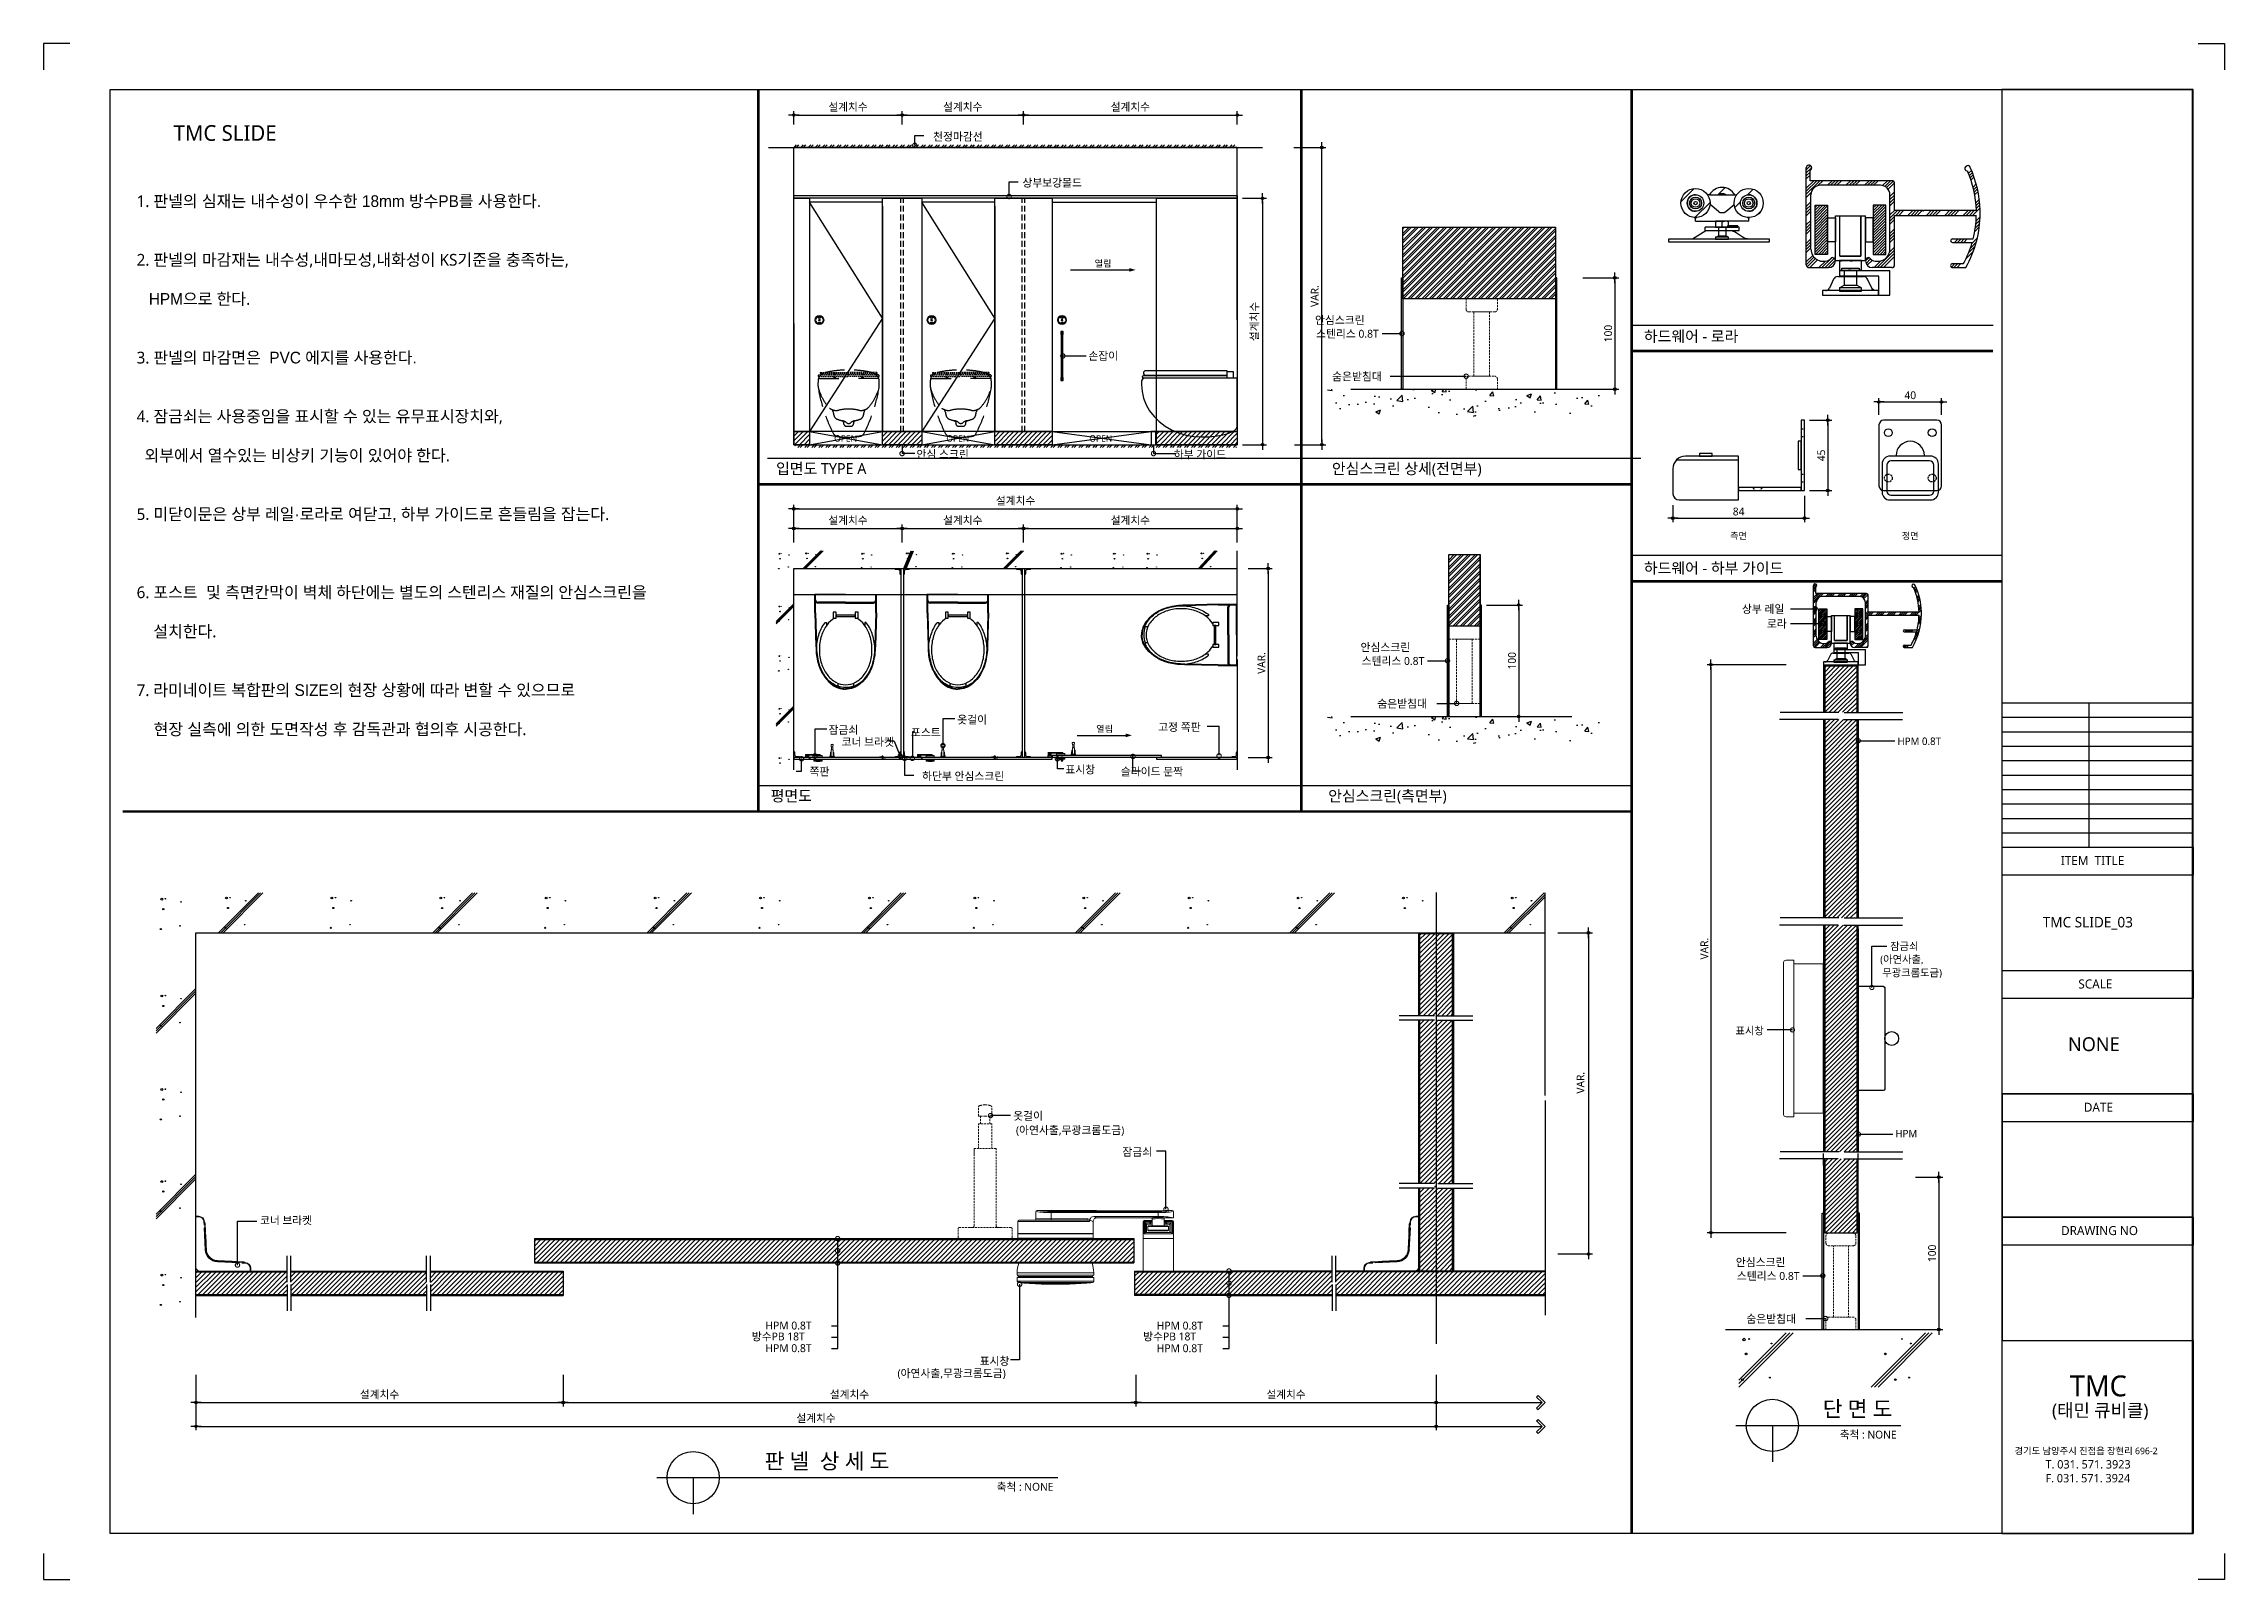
# Model space of a CAD drawing. Extents: x -256 to 8104, y -176 to 5714.
import ezdxf
from ezdxf.enums import TextEntityAlignment as Align

# ---------------------------------------------------------------- set-up
doc = ezdxf.new("R2010")
doc.units = 0
doc.header["$LTSCALE"] = 30
doc.linetypes.add('CEN', pattern=[62, 60, -1, 0, -1])
doc.linetypes.add('HIDDEN', pattern=[0.375, 0.25, -0.125])
doc.layers.get('0').update_dxf_attribs({"linetype": 'CONTINUOUS'})
doc.layers.get('DEFPOINTS').update_dxf_attribs({"linetype": 'CONTINUOUS'})
for name, color, linetype in [('0_toilet', 6, 'CONTINUOUS'), ('C', 2, 'CONTINUOUS'), ('curior-0Line', 252, 'CONTINUOUS'), ('DIM', 7, 'CONTINUOUS'), ('HAT', 8, 'CONTINUOUS'), ('HID', 9, 'HIDDEN'), ('jac text', 7, 'CONTINUOUS'), ('TIT', 3, 'CONTINUOUS'), ('경첩', 4, 'CONTINUOUS'), ('문자', 3, 'CONTINUOUS'), ('부자재', 4, 'CONTINUOUS'), ('옷걸이', 4, 'CONTINUOUS'), ('잠금쇠(회전형)', 4, 'CONTINUOUS'), ('중심선', 1, 'CEN'), ('치수', 1, 'CONTINUOUS'), ('판넬', 2, 'CONTINUOUS'), ('해치', 8, 'CONTINUOUS')]:
    doc.layers.add(name, color=color, linetype=linetype)
doc.styles.add('HDW', font='gulim.ttc')
doc.styles.add('돋움', font='malgun.ttf')
doc.dimstyles.new('10', dxfattribs={"dimscale": 10, "dimtxt": 3, "dimasz": 1, "dimexe": 1.5, "dimexo": 2, "dimgap": 1, "dimtad": 1, "dimdec": 0, "dimlunit": 6, "dimtxsty": '돋움', "dimblk": 'DIMDOT', "dimcen": -1, "dimdle": 1.5, "dimclrt": 3, "dimazin": 3, "dimtfac": 1, "dimtdec": 0, "dimtix": 1, "dimtmove": 2, "dimatfit": 3, "dimldrblk": 'DIMDOT', "dimarcsym": 0})
pattern_1 = [(45, (-7517.547, -35.774), (-8.55643, 8.55643), [])]
pattern_2 = [(45, (-8325.086, -147.353), (-8.980256, 8.980256), [])]
pattern_3 = [(45, (-8573.46, -213.721), (-8.980256, 8.980256), [])]
pattern_4 = [(45, (0, 0), (-57.0851, 57.0851), [])]

# ---------------------------------------------------------------- blocks, each defined once
blk = doc.blocks.new('DIMDOT')
at = {"linetype": 'Continuous'}
blk.add_line((-2, 0), (2, 0), dxfattribs=at)
for radius in [0.5, 0.25]:
    blk.add_circle((0, 0), radius, dxfattribs=at)
blk = doc.blocks.new('*D16')
at = {"layer": 'DEFPOINTS', "color": 0}
for p in [(4341.3, 3701.1), (4341.3, 2976.1), (4438.2, 2976.1)]:
    blk.add_point(p, dxfattribs=at)
at = {"layer": 'DIM', "color": 0, "lineweight": -2, "ltscale": 10}
for p, q in [((4361.3, 3701.1), (4453.2, 3701.1)), ((4438.2, 3691.1), (4438.2, 2986.1)), ((4361.3, 2976.1), (4453.2, 2976.1))]:
    blk.add_line(p, q, dxfattribs=at)
at = {"layer": 'DIM', "color": 0, "lineweight": -2, "xscale": 10, "yscale": 10, "zscale": 10}
for p, rotation in [((4438.2, 3701.1), 90), ((4438.2, 2976.1), 270)]:
    blk.add_blockref('DIMDOT', p, dxfattribs=dict(at, rotation=rotation))
at = {"layer": 'DIM', "color": 3, "insert": (4412.9, 3338.6), "char_height": 30, "attachment_point": 5, "rotation": 90, "style": '돋움'}
blk.add_mtext('VAR.', dxfattribs=at)
blk = doc.blocks.new('_DOTSMALL')
at = {"color": 0, "linetype": 'ByBlock', "const_width": 0.5}
blk.add_lwpolyline([(-0.0625, 0, 1), (0.0625, 0, 1)], format="xyb", close=True, dxfattribs=at)
blk = doc.blocks.new('A$C63EC304E')
at = {"layer": '치수', "color": 1, "xscale": 2.5, "yscale": 2.5, "zscale": 2.5, "rotation": 234.3098741996962}
blk.add_blockref('_DOTSMALL', (0.31, 0.31), dxfattribs=at)
blk = doc.blocks.new('A$C2BC9653E')
at = {"layer": '치수', "xscale": 0.3333333333333333, "yscale": 0.3333333333333333, "zscale": 0.3333333333333333}
blk.add_blockref('A$C63EC304E', (0, 0), dxfattribs=at)
blk = doc.blocks.new('A$C7FC71301')
at = {"layer": '치수', "rotation": 180}
blk.add_blockref('A$C2BC9653E', (0.21, 0.21), dxfattribs=at)
blk = doc.blocks.new('A$C4A20372B')
at = {"layer": '치수'}
blk.add_blockref('A$C7FC71301', (0, 0), dxfattribs=at)
blk = doc.blocks.new('A$C566469F5')
at = {"layer": '치수'}
blk.add_blockref('A$C4A20372B', (0, 0), dxfattribs=at)
blk = doc.blocks.new('A$C7E317CD4')
at = {"layer": '해치', "xscale": 2, "yscale": 2, "zscale": 2}
blk.add_blockref('A$C566469F5', (0, 0), dxfattribs=at)
blk = doc.blocks.new('A$C601D7F27')
at = {"layer": '치수'}
blk.add_blockref('A$C7E317CD4', (0, 0), dxfattribs=at)
blk = doc.blocks.new('A$C38802C08')
at = {"layer": '치수'}
blk.add_blockref('A$C601D7F27', (0, 0), dxfattribs=at)
blk = doc.blocks.new('A$C10E41893')
at = {"layer": '부자재'}
for p, q in [((6, 0), (6, 196)), ((123, 196), (6, 196)), ((123, 192), (6, 192)), ((55, 0), (55, 177)), ((61, 0), (61, 177)), ((6, 0), (6, -196)), ((55, 0), (55, -177)), ((61, 0), (61, -177)), ((123, -192), (6, -192)), ((123, -196), (6, -196))]:
    blk.add_line(p, q, dxfattribs=at)
for points in [[(123, 196, -0.012538), (123, 196), (335, 190, -0.055395), (445, 175, -0.154276), (577, 93, -0.179504), (612, 0, -0.179504)], [(123, 192, -0.012538), (123, 192), (335, 187, -0.055395), (444, 172, -0.154276), (574, 91, -0.179504), (608, 0, -0.179504)], [(157, -72, 0.089162), (200, -119, 0.085733), (270, -155, 0.075373), (359, -168, 0.075373), (447, -155, 0.085733), (517, -119, 0.106084), (567, -62, 0.126931), (583, 0, 0.126931), (567, 62, 0.106084), (517, 119, 0.085733), (447, 155, 0.075373), (359, 168, 0.075373), (270, 155, 0.085733), (200, 119, 0.089162), (157, 72)], [(572, 51), (589, 51), (589, 60, 0.021185), (583, 71, 0.106084), (528, 134, 0.085733), (453, 172, 0.075373), (359, 187, 0.075373), (265, 172, 0.085733), (189, 134, 0.007337), (184, 130), (184, 122), (205, 122)], [(123, -196, 0.012538), (123, -196), (335, -190, 0.055395), (445, -175, 0.154276), (577, -93, 0.179504), (612, 0, 0.179504)], [(123, -192, 0.012538), (123, -192), (335, -187, 0.055395), (444, -172, 0.154276), (574, -91, 0.179504), (608, 0, 0.179504)], [(589, -51, 0.090214), (598, 0, 0.090214), (589, 51, 0.106084)], [(572, -51), (589, -51), (589, -60, -0.021185), (583, -71, -0.106084), (528, -134, -0.085733), (453, -172, -0.075373), (359, -187, -0.075373), (265, -172, -0.085733), (189, -134, -0.007337), (184, -130), (184, -122), (205, -122)]]:
    blk.add_lwpolyline(points, format="xyb", dxfattribs=at)
blk.add_lwpolyline([(138, -61), (119, -61), (119, -79), (157, -79), (157, -61), (138, -61), (147, -61), (147, 61), (138, 61), (157, 61), (157, 79), (119, 79), (119, 61), (138, 61), (138, -61), (119, -61)], dxfattribs=at)
for centre, start, end in [((40, 177), 0, 90), ((46, 177), 0, 90), ((40, -177), 270, 0), ((46, -177), 270, 0)]:
    blk.add_arc(centre, 15, start, end, dxfattribs=at)
blk = doc.blocks.new('A$C13EB2441')
for p, q in [((0.84, 7.37), (0.84, 14.11)), ((0.84, 6.74), (0.84, 0))]:
    blk.add_line(p, q)
blk = doc.blocks.new('*D17')
at = {"layer": 'DEFPOINTS', "color": 0}
for p in [(6900.4, 1366.8), (6909.5, 782.5), (7009.3, 782.5)]:
    blk.add_point(p, dxfattribs=at)
at = {"layer": 'DIM', "color": 0, "lineweight": -2, "ltscale": 10}
for p, q in [((6920.4, 1366.8), (7024.3, 1366.8)), ((7009.3, 1356.8), (7009.3, 792.5)), ((6929.5, 782.5), (7024.3, 782.5))]:
    blk.add_line(p, q, dxfattribs=at)
at = {"layer": 'DIM', "color": 0, "lineweight": -2, "xscale": 10, "yscale": 10, "zscale": 10}
for p, rotation in [((7009.3, 1366.8), 90), ((7009.3, 782.5), 270)]:
    blk.add_blockref('DIMDOT', p, dxfattribs=dict(at, rotation=rotation))
at = {"layer": 'DIM', "color": 3, "insert": (6983.7, 1074.6), "char_height": 30, "attachment_point": 5, "rotation": 90, "style": '돋움'}
blk.add_mtext('100', dxfattribs=at)
blk = doc.blocks.new('*D18')
at = {"layer": 'DEFPOINTS', "color": 0}
for p in [(4517.1, 5315.7), (4644.5, 5315.7), (4519.6, 4176)]:
    blk.add_point(p, dxfattribs=at)
at = {"layer": 'DIM', "color": 0, "lineweight": -2, "ltscale": 10}
for p, q in [((4537.1, 5315.7), (4659.5, 5315.7)), ((4644.5, 4186), (4644.5, 5305.7)), ((4539.6, 4176), (4659.5, 4176))]:
    blk.add_line(p, q, dxfattribs=at)
at = {"layer": 'DIM', "color": 0, "lineweight": -2, "xscale": 10, "yscale": 10, "zscale": 10}
for p, rotation in [((4644.5, 5315.7), 90), ((4644.5, 4176), 270)]:
    blk.add_blockref('DIMDOT', p, dxfattribs=dict(at, rotation=rotation))
at = {"layer": 'DIM', "color": 3, "insert": (4617.2, 4745.9), "char_height": 30, "attachment_point": 5, "rotation": 90, "style": '돋움'}
blk.add_mtext('VAR.', dxfattribs=at)
blk = doc.blocks.new('A$C460A2A32')
at = {"color": 0}
for p, q in [((3, 20), (0, 16)), ((3, 20), (9, 20)), ((4, 10), (162, 10)), ((9, 20), (162, 20)), ((13, 32), (11, 30)), ((13, 32), (162, 32)), ((13, 27), (162, 27)), ((312, 32), (162, 32)), ((312, 27), (162, 27)), ((316, 20), (162, 20)), ((321, 10), (162, 10)), ((312, 32), (313, 30)), ((322, 20), (316, 20)), ((322, 20), (324, 16))]:
    blk.add_line(p, q, dxfattribs=at)
for centre, radius, start, end in [((4, 14), 4, 150.0107, 270), ((13, 29), 2, 135, 270), ((109, 28), 26, 182.6717, 198.4118), ((109, 10), 26, 180, 202.6199), ((107, 28), 23, 183.0205, 200.9186), ((107, 10), 23, 180, 205.7715), ((69, 10), 23, 334.2285, 0), ((69, 28), 23, 339.0814, 356.9795), ((67, 10), 26, 337.3801, 0), ((67, 28), 26, 341.5882, 357.3283), ((257, 10), 26, 180, 202.6199), ((257, 28), 26, 182.6717, 198.4118), ((256, 28), 23, 183.0205, 200.9186), ((256, 10), 23, 180, 205.7715), ((217, 10), 23, 334.2285, 0), ((217, 28), 23, 339.0814, 356.9795), ((216, 28), 26, 341.5882, 357.3283), ((216, 10), 26, 337.3801, 0), ((312, 29), 2, 270, 45), ((321, 14), 4, 270, 29.9893)]:
    blk.add_arc(centre, radius, start, end, dxfattribs=at)
blk = doc.blocks.new('*D19')
at = {"layer": 'DEFPOINTS', "color": 0}
for p in [(328.3, 628.2), (1735.4, 628.2), (1735.4, 502.4)]:
    blk.add_point(p, dxfattribs=at)
at = {"layer": 'DIM', "color": 0, "lineweight": -2, "ltscale": 10}
for p, q in [((328.3, 608.2), (328.3, 487.4)), ((1735.4, 608.2), (1735.4, 487.4)), ((338.3, 502.4), (1725.4, 502.4))]:
    blk.add_line(p, q, dxfattribs=at)
at = {"layer": 'DIM', "color": 0, "lineweight": -2, "xscale": 10, "yscale": 10, "zscale": 10, "rotation": 180}
blk.add_blockref('DIMDOT', (328.3, 502.4), dxfattribs=at)
at = {"layer": 'DIM', "color": 0, "lineweight": -2, "xscale": 10, "yscale": 10, "zscale": 10}
blk.add_blockref('DIMDOT', (1735.4, 502.4), dxfattribs=at)
at = {"layer": 'DIM', "color": 3, "insert": (1031.9, 532.1), "char_height": 30, "attachment_point": 5, "style": '돋움'}
blk.add_mtext('설계치수', dxfattribs=at)
blk = doc.blocks.new('*D20')
at = {"layer": 'DEFPOINTS', "color": 0}
for p in [(328.3, 628.2), (5082.2, 628.2), (5082.2, 411)]:
    blk.add_point(p, dxfattribs=at)
at = {"layer": 'DIM', "color": 0, "lineweight": -2, "ltscale": 10}
for p, q in [((328.3, 608.2), (328.3, 396)), ((5082.2, 608.2), (5082.2, 396)), ((338.3, 411), (5072.2, 411))]:
    blk.add_line(p, q, dxfattribs=at)
at = {"layer": 'DIM', "color": 0, "lineweight": -2, "xscale": 10, "yscale": 10, "zscale": 10, "rotation": 180}
blk.add_blockref('DIMDOT', (328.3, 411), dxfattribs=at)
at = {"layer": 'DIM', "color": 0, "lineweight": -2, "xscale": 10, "yscale": 10, "zscale": 10}
blk.add_blockref('DIMDOT', (5082.2, 411), dxfattribs=at)
at = {"layer": 'DIM', "color": 3, "insert": (2705.3, 440.7), "char_height": 30, "attachment_point": 5, "style": '돋움'}
blk.add_mtext('설계치수', dxfattribs=at)
blk = doc.blocks.new('*D21')
at = {"layer": 'DEFPOINTS', "color": 0}
for p in [(3931.4, 628.2), (5082.2, 628.2), (5082.2, 502.4)]:
    blk.add_point(p, dxfattribs=at)
at = {"layer": 'DIM', "color": 0, "lineweight": -2, "ltscale": 10}
for p, q in [((3931.4, 608.2), (3931.4, 487.4)), ((5082.2, 608.2), (5082.2, 487.4)), ((3941.4, 502.4), (5072.2, 502.4))]:
    blk.add_line(p, q, dxfattribs=at)
at = {"layer": 'DIM', "color": 0, "lineweight": -2, "xscale": 10, "yscale": 10, "zscale": 10, "rotation": 180}
blk.add_blockref('DIMDOT', (3931.4, 502.4), dxfattribs=at)
at = {"layer": 'DIM', "color": 0, "lineweight": -2, "xscale": 10, "yscale": 10, "zscale": 10}
blk.add_blockref('DIMDOT', (5082.2, 502.4), dxfattribs=at)
at = {"layer": 'DIM', "color": 3, "insert": (4506.8, 532.1), "char_height": 30, "attachment_point": 5, "style": '돋움'}
blk.add_mtext('설계치수', dxfattribs=at)
blk = doc.blocks.new('*D22')
at = {"layer": 'DEFPOINTS', "color": 0}
for p in [(1735.4, 628.2), (3931.4, 628.2), (3931.4, 502.4)]:
    blk.add_point(p, dxfattribs=at)
at = {"layer": 'DIM', "color": 0, "lineweight": -2, "ltscale": 10}
for p, q in [((1735.4, 608.2), (1735.4, 487.4)), ((3931.4, 608.2), (3931.4, 487.4)), ((1745.4, 502.4), (3921.4, 502.4))]:
    blk.add_line(p, q, dxfattribs=at)
at = {"layer": 'DIM', "color": 0, "lineweight": -2, "xscale": 10, "yscale": 10, "zscale": 10, "rotation": 180}
blk.add_blockref('DIMDOT', (1735.4, 502.4), dxfattribs=at)
at = {"layer": 'DIM', "color": 0, "lineweight": -2, "xscale": 10, "yscale": 10, "zscale": 10}
blk.add_blockref('DIMDOT', (3931.4, 502.4), dxfattribs=at)
at = {"layer": 'DIM', "color": 3, "insert": (2833.4, 532.1), "char_height": 30, "attachment_point": 5, "style": '돋움'}
blk.add_mtext('설계치수', dxfattribs=at)
blk = doc.blocks.new('*D23')
at = {"layer": 'DEFPOINTS', "color": 0}
for p in [(5529, 2303.8), (5529, 1072.4), (5666.9, 1072.4)]:
    blk.add_point(p, dxfattribs=at)
at = {"layer": 'DIM', "color": 0, "lineweight": -2, "ltscale": 10}
for p, q in [((5549, 2303.8), (5681.9, 2303.8)), ((5666.9, 2293.8), (5666.9, 1082.4)), ((5549, 1072.4), (5681.9, 1072.4))]:
    blk.add_line(p, q, dxfattribs=at)
at = {"layer": 'DIM', "color": 0, "lineweight": -2, "xscale": 10, "yscale": 10, "zscale": 10}
for p, rotation in [((5666.9, 2303.8), 90), ((5666.9, 1072.4), 270)]:
    blk.add_blockref('DIMDOT', p, dxfattribs=dict(at, rotation=rotation))
at = {"layer": 'DIM', "color": 3, "insert": (5636.1, 1729), "char_height": 30, "attachment_point": 5, "rotation": 90, "style": '돋움'}
blk.add_mtext('VAR.', dxfattribs=at)
blk = doc.blocks.new('A$C06B31977')
for p, q in [((1.26, 11.06), (1.26, 21.17)), ((1.26, 10.11), (1.26, 0))]:
    blk.add_line(p, q)
blk = doc.blocks.new('*D24')
at = {"layer": 'DEFPOINTS', "color": 0}
for p in [(5255.9, 3561.1), (5255.9, 3133.7), (5398.8, 3133.7)]:
    blk.add_point(p, dxfattribs=at)
at = {"layer": 'DIM', "color": 0, "lineweight": -2, "ltscale": 10}
for p, q in [((5275.9, 3561.1), (5413.8, 3561.1)), ((5398.8, 3551.1), (5398.8, 3143.7)), ((5275.9, 3133.7), (5413.8, 3133.7))]:
    blk.add_line(p, q, dxfattribs=at)
at = {"layer": 'DIM', "color": 0, "lineweight": -2, "xscale": 10, "yscale": 10, "zscale": 10}
for p, rotation in [((5398.8, 3561.1), 90), ((5398.8, 3133.7), 270)]:
    blk.add_blockref('DIMDOT', p, dxfattribs=dict(at, rotation=rotation))
at = {"layer": 'DIM', "color": 3, "insert": (5373.2, 3347.4), "char_height": 30, "attachment_point": 5, "rotation": 90, "style": '돋움'}
blk.add_mtext('100', dxfattribs=at)
blk = doc.blocks.new('*D25')
at = {"layer": 'DEFPOINTS', "color": 0}
for p in [(5624.6, 4816), (5624.6, 4388.6), (5767.5, 4388.6)]:
    blk.add_point(p, dxfattribs=at)
at = {"layer": 'DIM', "color": 0, "lineweight": -2, "ltscale": 10}
for p, q in [((5644.6, 4816), (5782.5, 4816)), ((5767.5, 4806), (5767.5, 4398.6)), ((5644.6, 4388.6), (5782.5, 4388.6))]:
    blk.add_line(p, q, dxfattribs=at)
at = {"layer": 'DIM', "color": 0, "lineweight": -2, "xscale": 10, "yscale": 10, "zscale": 10}
for p, rotation in [((5767.5, 4816), 90), ((5767.5, 4388.6), 270)]:
    blk.add_blockref('DIMDOT', p, dxfattribs=dict(at, rotation=rotation))
at = {"layer": 'DIM', "color": 3, "insert": (5742, 4602.3), "char_height": 30, "attachment_point": 5, "rotation": 90, "style": '돋움'}
blk.add_mtext('100', dxfattribs=at)
blk = doc.blocks.new('*D26')
at = {"layer": 'DEFPOINTS', "color": 0}
for p in [(3035.2, 5440.1), (2620.2, 5383.9), (3035.2, 5383.9)]:
    blk.add_point(p, dxfattribs=at)
at = {"layer": 'DIM', "color": 0, "lineweight": -2}
for p, q in [((2620.2, 5403.9), (2620.2, 5455.1)), ((2630.2, 5440.1), (3025.2, 5440.1)), ((3035.2, 5403.9), (3035.2, 5455.1))]:
    blk.add_line(p, q, dxfattribs=at)
at = {"layer": 'DIM', "color": 0, "lineweight": -2, "xscale": 10, "yscale": 10, "zscale": 10, "rotation": 180}
blk.add_blockref('DIMDOT', (2620.2, 5440.1), dxfattribs=at)
at = {"layer": 'DIM', "color": 0, "lineweight": -2, "xscale": 10, "yscale": 10, "zscale": 10}
blk.add_blockref('DIMDOT', (3035.2, 5440.1), dxfattribs=at)
at = {"layer": 'DIM', "color": 3, "insert": (2827.7, 5469.8), "char_height": 30, "attachment_point": 5, "style": '돋움'}
blk.add_mtext('설계치수', dxfattribs=at)
blk = doc.blocks.new('*D27')
at = {"layer": 'DEFPOINTS', "color": 0}
for p in [(3500.2, 5440.1), (3035.2, 5383.9), (3500.2, 5383.9)]:
    blk.add_point(p, dxfattribs=at)
at = {"layer": 'DIM', "color": 0, "lineweight": -2}
for p, q in [((3035.2, 5403.9), (3035.2, 5455.1)), ((3045.2, 5440.1), (3490.2, 5440.1)), ((3500.2, 5403.9), (3500.2, 5455.1))]:
    blk.add_line(p, q, dxfattribs=at)
at = {"layer": 'DIM', "color": 0, "lineweight": -2, "xscale": 10, "yscale": 10, "zscale": 10, "rotation": 180}
blk.add_blockref('DIMDOT', (3035.2, 5440.1), dxfattribs=at)
at = {"layer": 'DIM', "color": 0, "lineweight": -2, "xscale": 10, "yscale": 10, "zscale": 10}
blk.add_blockref('DIMDOT', (3500.2, 5440.1), dxfattribs=at)
at = {"layer": 'DIM', "color": 3, "insert": (3267.7, 5469.8), "char_height": 30, "attachment_point": 5, "style": '돋움'}
blk.add_mtext('설계치수', dxfattribs=at)
blk = doc.blocks.new('*D28')
at = {"layer": 'DEFPOINTS', "color": 0}
for p in [(4320.2, 5440.1), (3500.2, 5383.9), (4320.2, 5383.9)]:
    blk.add_point(p, dxfattribs=at)
at = {"layer": 'DIM', "color": 0, "lineweight": -2}
for p, q in [((3500.2, 5403.9), (3500.2, 5455.1)), ((3510.2, 5440.1), (4310.2, 5440.1)), ((4320.2, 5403.9), (4320.2, 5455.1))]:
    blk.add_line(p, q, dxfattribs=at)
at = {"layer": 'DIM', "color": 0, "lineweight": -2, "xscale": 10, "yscale": 10, "zscale": 10, "rotation": 180}
blk.add_blockref('DIMDOT', (3500.2, 5440.1), dxfattribs=at)
at = {"layer": 'DIM', "color": 0, "lineweight": -2, "xscale": 10, "yscale": 10, "zscale": 10}
blk.add_blockref('DIMDOT', (4320.2, 5440.1), dxfattribs=at)
at = {"layer": 'DIM', "color": 3, "insert": (3910.2, 5469.8), "char_height": 30, "attachment_point": 5, "style": '돋움'}
blk.add_mtext('설계치수', dxfattribs=at)
blk = doc.blocks.new('*D29')
at = {"layer": 'DEFPOINTS', "color": 0}
for p in [(4320.2, 5121), (4320.2, 4176), (4417.1, 4176)]:
    blk.add_point(p, dxfattribs=at)
at = {"layer": 'DIM', "color": 0, "lineweight": -2}
for p, q in [((4340.2, 5121), (4432.1, 5121)), ((4417.1, 5111), (4417.1, 4186)), ((4340.2, 4176), (4432.1, 4176))]:
    blk.add_line(p, q, dxfattribs=at)
at = {"layer": 'DIM', "color": 0, "lineweight": -2, "xscale": 10, "yscale": 10, "zscale": 10}
for p, rotation in [((4417.1, 5121), 90), ((4417.1, 4176), 270)]:
    blk.add_blockref('DIMDOT', p, dxfattribs=dict(at, rotation=rotation))
at = {"layer": 'DIM', "color": 3, "insert": (4387.5, 4648.5), "char_height": 30, "attachment_point": 5, "rotation": 90, "style": '돋움'}
blk.add_mtext('설계치수', dxfattribs=at)
blk = doc.blocks.new('*D30')
at = {"layer": 'DEFPOINTS', "color": 0}
for p in [(3035.2, 3854.6), (2620.2, 3781.5), (3035.2, 3781.5)]:
    blk.add_point(p, dxfattribs=at)
at = {"layer": 'DIM', "color": 0, "lineweight": -2}
for p, q in [((2620.2, 3801.5), (2620.2, 3869.6)), ((2630.2, 3854.6), (3025.2, 3854.6)), ((3035.2, 3801.5), (3035.2, 3869.6))]:
    blk.add_line(p, q, dxfattribs=at)
at = {"layer": 'DIM', "color": 0, "lineweight": -2, "xscale": 10, "yscale": 10, "zscale": 10, "rotation": 180}
blk.add_blockref('DIMDOT', (2620.2, 3854.6), dxfattribs=at)
at = {"layer": 'DIM', "color": 0, "lineweight": -2, "xscale": 10, "yscale": 10, "zscale": 10}
blk.add_blockref('DIMDOT', (3035.2, 3854.6), dxfattribs=at)
at = {"layer": 'DIM', "color": 3, "insert": (2827.7, 3884.3), "char_height": 30, "attachment_point": 5, "style": '돋움'}
blk.add_mtext('설계치수', dxfattribs=at)
blk = doc.blocks.new('*D31')
at = {"layer": 'DEFPOINTS', "color": 0}
for p in [(3500.2, 3854.6), (3035.2, 3781.5), (3500.2, 3781.5)]:
    blk.add_point(p, dxfattribs=at)
at = {"layer": 'DIM', "color": 0, "lineweight": -2}
for p, q in [((3035.2, 3801.5), (3035.2, 3869.6)), ((3045.2, 3854.6), (3490.2, 3854.6)), ((3500.2, 3801.5), (3500.2, 3869.6))]:
    blk.add_line(p, q, dxfattribs=at)
at = {"layer": 'DIM', "color": 0, "lineweight": -2, "xscale": 10, "yscale": 10, "zscale": 10, "rotation": 180}
blk.add_blockref('DIMDOT', (3035.2, 3854.6), dxfattribs=at)
at = {"layer": 'DIM', "color": 0, "lineweight": -2, "xscale": 10, "yscale": 10, "zscale": 10}
blk.add_blockref('DIMDOT', (3500.2, 3854.6), dxfattribs=at)
at = {"layer": 'DIM', "color": 3, "insert": (3267.7, 3884.3), "char_height": 30, "attachment_point": 5, "style": '돋움'}
blk.add_mtext('설계치수', dxfattribs=at)
blk = doc.blocks.new('*D32')
at = {"layer": 'DEFPOINTS', "color": 0}
for p in [(4320.2, 3854.6), (3500.2, 3781.5), (4320.2, 3781.5)]:
    blk.add_point(p, dxfattribs=at)
at = {"layer": 'DIM', "color": 0, "lineweight": -2}
for p, q in [((3500.2, 3801.5), (3500.2, 3869.6)), ((3510.2, 3854.6), (4310.2, 3854.6)), ((4320.2, 3801.5), (4320.2, 3869.6))]:
    blk.add_line(p, q, dxfattribs=at)
at = {"layer": 'DIM', "color": 0, "lineweight": -2, "xscale": 10, "yscale": 10, "zscale": 10, "rotation": 180}
blk.add_blockref('DIMDOT', (3500.2, 3854.6), dxfattribs=at)
at = {"layer": 'DIM', "color": 0, "lineweight": -2, "xscale": 10, "yscale": 10, "zscale": 10}
blk.add_blockref('DIMDOT', (4320.2, 3854.6), dxfattribs=at)
at = {"layer": 'DIM', "color": 3, "insert": (3910.2, 3884.3), "char_height": 30, "attachment_point": 5, "style": '돋움'}
blk.add_mtext('설계치수', dxfattribs=at)
blk = doc.blocks.new('*D33')
at = {"layer": 'DEFPOINTS', "color": 0}
for p in [(4320.2, 3930), (2620.2, 3781.5), (4320.2, 3781.5)]:
    blk.add_point(p, dxfattribs=at)
at = {"layer": 'DIM', "color": 0, "lineweight": -2}
for p, q in [((2620.2, 3801.5), (2620.2, 3945)), ((2630.2, 3930), (4310.2, 3930)), ((4320.2, 3801.5), (4320.2, 3945))]:
    blk.add_line(p, q, dxfattribs=at)
at = {"layer": 'DIM', "color": 0, "lineweight": -2, "xscale": 10, "yscale": 10, "zscale": 10, "rotation": 180}
blk.add_blockref('DIMDOT', (2620.2, 3930), dxfattribs=at)
at = {"layer": 'DIM', "color": 0, "lineweight": -2, "xscale": 10, "yscale": 10, "zscale": 10}
blk.add_blockref('DIMDOT', (4320.2, 3930), dxfattribs=at)
at = {"layer": 'DIM', "color": 3, "insert": (3470.2, 3959.6), "char_height": 30, "attachment_point": 5, "style": '돋움'}
blk.add_mtext('설계치수', dxfattribs=at)
blk = doc.blocks.new('*D34')
at = {"layer": 'DEFPOINTS', "color": 0}
for p in [(6444.67, 3332.3), (6135.91, 1154.01), (6444.67, 1154.01)]:
    blk.add_point(p, dxfattribs=at)
at = {"layer": 'DIM', "color": 0, "lineweight": -2}
for p, q in [((6424.67, 3332.3), (6120.91, 3332.3)), ((6135.91, 3322.3), (6135.91, 1164.01)), ((6424.67, 1154.01), (6120.91, 1154.01))]:
    blk.add_line(p, q, dxfattribs=at)
at = {"layer": 'DIM', "color": 0, "lineweight": -2, "xscale": 10, "yscale": 10, "zscale": 10}
for p, rotation in [((6135.91, 3332.3), 89.99999999999997), ((6135.91, 1154.01), 270)]:
    blk.add_blockref('DIMDOT', p, dxfattribs=dict(at, rotation=rotation))
at = {"layer": 'DIM', "color": 3, "insert": (6110.675625, 2243.155), "char_height": 30, "attachment_point": 5, "rotation": 90, "style": '돋움'}
blk.add_mtext('VAR.', dxfattribs=at)
blk = doc.blocks.new('*D35')
at = {"layer": 'DEFPOINTS', "color": 0}
for p in [(5990, 3964), (6494, 4000), (6494, 3894)]:
    blk.add_point(p, dxfattribs=at)
at = {"layer": 'DIM', "color": 0, "lineweight": -2}
for p, q in [((5990, 3944), (5990, 3879)), ((6494, 3980), (6494, 3879)), ((6000, 3894), (6484, 3894))]:
    blk.add_line(p, q, dxfattribs=at)
at = {"layer": 'DIM', "color": 0, "lineweight": -2, "xscale": 10, "yscale": 10, "zscale": 10, "rotation": 180}
blk.add_blockref('DIMDOT', (5990, 3894), dxfattribs=at)
at = {"layer": 'DIM', "color": 0, "lineweight": -2, "xscale": 10, "yscale": 10, "zscale": 10}
blk.add_blockref('DIMDOT', (6494, 3894), dxfattribs=at)
at = {"layer": 'DIM', "color": 3, "insert": (6242, 3919.5), "char_height": 30, "attachment_point": 5, "style": '돋움'}
blk.add_mtext('84', dxfattribs=at)
blk = doc.blocks.new('*D36')
at = {"layer": 'DEFPOINTS', "color": 0}
for p in [(6494, 4270), (6494, 4000), (6584, 4000)]:
    blk.add_point(p, dxfattribs=at)
at = {"layer": 'DIM', "color": 0, "lineweight": -2}
for p, q in [((6514, 4270), (6599, 4270)), ((6584, 4260), (6584, 4010)), ((6514, 4000), (6599, 4000))]:
    blk.add_line(p, q, dxfattribs=at)
at = {"layer": 'DIM', "color": 0, "lineweight": -2, "xscale": 10, "yscale": 10, "zscale": 10}
for p, rotation in [((6584, 4270), 90), ((6584, 4000), 270)]:
    blk.add_blockref('DIMDOT', p, dxfattribs=dict(at, rotation=rotation))
at = {"layer": 'DIM', "color": 3, "insert": (6558.7, 4135), "char_height": 30, "attachment_point": 5, "rotation": 90, "style": '돋움'}
blk.add_mtext('45', dxfattribs=at)
blk = doc.blocks.new('*D37')
at = {"layer": 'DEFPOINTS', "color": 0}
for p in [(6780, 4270), (7020, 4340), (7020, 4270)]:
    blk.add_point(p, dxfattribs=at)
at = {"layer": 'DIM', "color": 0, "lineweight": -2}
for p, q in [((6780, 4290), (6780, 4355)), ((7020, 4290), (7020, 4355)), ((6790, 4340), (7010, 4340))]:
    blk.add_line(p, q, dxfattribs=at)
at = {"layer": 'DIM', "color": 0, "lineweight": -2, "xscale": 10, "yscale": 10, "zscale": 10, "rotation": 180}
blk.add_blockref('DIMDOT', (6780, 4340), dxfattribs=at)
at = {"layer": 'DIM', "color": 0, "lineweight": -2, "xscale": 10, "yscale": 10, "zscale": 10}
blk.add_blockref('DIMDOT', (7020, 4340), dxfattribs=at)
at = {"layer": 'DIM', "color": 3, "insert": (6900, 4365.5), "char_height": 30, "attachment_point": 5, "style": '돋움'}
blk.add_mtext('40', dxfattribs=at)
blk = doc.blocks.new('SLIDE_03')
h = blk.add_hatch()
h.set_pattern_fill('ANSI31', color=2, style=0)
h.set_pattern_definition([(45, (3236.4292, 1596.907), (-2.245064, 2.245064), [])])
h.paths.add_polyline_path([(5130.9, 3561.1), (5125.9, 3561.1), (5125.9, 3349.5, -1), (5125.9, 3345.3), (5125.9, 3133.7), (5130.9, 3133.7)])
h.paths.add_polyline_path([(5255.9, 3345.3, -1), (5255.9, 3349.5), (5255.9, 3561.1), (5250.9, 3561.1), (5250.9, 3133.7), (5255.9, 3133.7)])
at = {"layer": 'HAT'}
h = blk.add_hatch(dxfattribs=at)
h.set_pattern_fill('ANSI32', color=256, scale=2, style=0)
h.set_pattern_definition([(45, (-8615.85, -317.24), (-13.470384, 13.470384), []), (45, (-8606.87, -317.24), (-13.470384, 13.470384), [])])
h.paths.add_polyline_path([(2623.5, 5325.7), (4317.1, 5325.7), (4317.1, 5315.7), (2623.5, 5315.7)])
h = blk.add_hatch(dxfattribs=at)
h.set_pattern_fill('ANSI32', color=256, scale=2, style=0)
h.set_pattern_definition([(45, (-8301.737, -243.082), (-13.470384, 13.470384), []), (45, (-8292.757, -243.082), (-13.470384, 13.470384), [])])
h.paths.add_polyline_path([(4955.2, 5009.8), (5540.5, 5009.8), (5540.5, 4735.2), (4955.2, 4735.2)])
h = blk.add_hatch(dxfattribs=at)
h.set_pattern_fill('ANSI32', color=256, scale=2, style=0)
h.set_pattern_definition([(45, (-8615.85, -135.26), (-13.470384, 13.470384), []), (45, (-8606.87, -135.26), (-13.470384, 13.470384), [])])
h.paths.add_polyline_path([(2623.5, 4165.5), (4317.1, 4165.5), (4317.1, 4175.5), (2623.5, 4175.5)])
h = blk.add_hatch(dxfattribs=at)
h.set_pattern_fill('ANSI32', color=256, scale=2, style=0)
h.set_pattern_definition([(45, (49.58, -243.082), (-13.470384, 13.470384), []), (45, (58.56, -243.082), (-13.470384, 13.470384), [])])
h.paths.add_polyline_path([(5250.9, 3754.9), (5130.9, 3754.9), (5130.9, 3480.3), (5250.9, 3480.3), (5250.9, 3561.1)])
at = {"layer": 'HAT', "transparency": 33554687}
h = blk.add_hatch(dxfattribs=at)
h.set_pattern_fill('ANSI31', color=256, scale=3.81122)
h.paths.add_polyline_path([(6625.9, 3149.6), (6647.1, 3149.6), (6696, 3149.6), (6696, 3327.5), (6572.2, 3327.5), (6572.2, 3149.6)])
at = {"layer": 'HAT'}
h = blk.add_hatch(dxfattribs=at)
h.set_pattern_fill('ANSI31', color=256, scale=3.811219, style=0)
h.set_pattern_definition(pattern_1)
edge = h.paths.add_edge_path()
edge.add_line((6696, 3075.5), (6639.4, 3075.5))
edge.add_arc((6637.4, 3075.5), 1.99, -54.30987, 0, ccw=False)
edge.add_arc((6637.4, 3075.5), 1.99, 125.69013, 305.69013, ccw=False)
edge.add_arc((6637.4, 3075.5), 1.99, 0, 125.69013, ccw=False)
edge.add_line((6639.4, 3075.5), (6696, 3075.5))
edge.add_line((6696, 3075.5), (6696, 3121.9))
edge.add_line((6696, 3121.9), (6686.2, 3121.9))
edge.add_spline(control_points=[(6683.6, 3114.5), (6684.5, 3117), (6685.4, 3119.5), (6686.2, 3121.9)], knot_values=[0, 0, 0, 0, 0.152076, 0.152076, 0.152076, 0.152076], degree=3, periodic=0)
edge.add_line((6686.2, 3121.9), (6634.1, 3121.9))
edge.add_line((6634.1, 3121.9), (6634.1, 2361.1))
edge.add_line((6634.1, 2361.1), (6688.1, 2361.1))
edge.add_spline(control_points=[(6688.1, 2361.1), (6691.2, 2369.4), (6694, 2376.9), (6696, 2380.5)], knot_values=[0.152076, 0.152076, 0.152076, 0.152076, 0.673721, 0.673721, 0.673721, 0.673721], degree=3, periodic=0)
edge.add_spline(control_points=[(6698.3, 2361.1), (6698.8, 2370.6), (6699.9, 2385.2), (6697.1, 2382.4), (6696, 2380.5)], knot_values=[0.673721, 0.673721, 0.673721, 0.673721, 1.332503, 1.60798, 1.60798, 1.60798, 1.60798], degree=3, periodic=0)
edge.add_line((6696, 2380.5), (6696, 3075.5))
h.paths.add_polyline_path([(6634.1, 3121.9), (6572.2, 3121.9), (6572.2, 2361.1), (6634.1, 2361.1)])
h = blk.add_hatch(dxfattribs=at)
h.set_pattern_fill('ANSI31', color=256, scale=3.811219, style=0)
h.set_pattern_definition(pattern_1)
h.paths.add_polyline_path([(6634.1, 1898.5), (6572.2, 1898.5), (6572.2, 1464.4), (6634.1, 1464.4), (6634.1, 1568.7, -0.567825), (6634.1, 1572.1)])
h.paths.add_polyline_path([(6696, 1898.5), (6634.1, 1898.5), (6634.1, 1572.1, -0.582142), (6637.1, 1570.4), (6696, 1570.4)])
edge = h.paths.add_edge_path()
edge.add_line((6696, 1570.4), (6637.1, 1570.4))
edge.add_arc((6635.1, 1570.4), 1.99, -54.30987, 0, ccw=False)
edge.add_arc((6635.1, 1570.4), 1.99, 239.17799, 305.69013, ccw=False)
edge.add_line((6634.1, 1568.7), (6634.1, 1464.4))
edge.add_line((6634.1, 1464.4), (6688.1, 1464.4))
edge.add_spline(control_points=[(6688.1, 1464.4), (6691.2, 1472.8), (6694, 1480.2), (6696, 1483.9)], knot_values=[0.152076, 0.152076, 0.152076, 0.152076, 0.673721, 0.673721, 0.673721, 0.673721], degree=3, periodic=0)
edge.add_line((6696, 1483.9), (6696, 1570.4))
h.paths.add_polyline_path([(6634.1, 2333.4), (6572.2, 2333.4), (6572.2, 1898.5), (6634.1, 1898.5)])
edge = h.paths.add_edge_path()
edge.add_line((6696, 2333.4), (6686.2, 2333.4))
edge.add_spline(control_points=[(6683.6, 2326), (6684.5, 2328.5), (6685.4, 2331), (6686.2, 2333.4)], knot_values=[0, 0, 0, 0, 0.152076, 0.152076, 0.152076, 0.152076], degree=3, periodic=0)
edge.add_line((6686.2, 2333.4), (6634.1, 2333.4))
edge.add_line((6634.1, 2333.4), (6634.1, 1898.5))
edge.add_line((6634.1, 1898.5), (6696, 1898.5))
edge.add_line((6696, 1898.5), (6696, 2333.4))
at = {"layer": 'HAT', "transparency": 33554687}
h = blk.add_hatch(dxfattribs=at)
h.set_pattern_fill('ANSI31', color=256, scale=3.811219, style=0)
h.set_pattern_definition(pattern_1)
h.paths.add_polyline_path([(6624, 1436.8), (6572.2, 1436.8), (6572.2, 1154), (6634.1, 1154), (6634.1, 1436.8)])
h.paths.add_polyline_path([(6696, 1436.8), (6645.2, 1436.8), (6634.1, 1436.8), (6634.1, 1154), (6696, 1154)])
at = {"layer": '부자재', "transparency": 33554687}
h = blk.add_hatch(dxfattribs=at)
h.set_pattern_fill('ANSI34', color=256, scale=2.6208, style=0)
h.paths.add_polyline_path([(6839.9, 5178, 0.414214), (6829.4, 5188.5), (6516, 5188.5), (6516, 5228.2, 1.849882), (6501.3, 5237.8), (6501.3, 4865.6, 0.414214), (6511.8, 4855.1), (6586.8, 4855.1, 0.462672), (6612.6, 4885.6, 0.692392), (6593.1, 4887.6, -0.604375), (6519.1, 4926.4), (6519.1, 5134, -0.414214), (6555.8, 5170.7), (6669, 5170.7), (6670.6, 5173.8), (6672.2, 5170.7), (6785.4, 5170.7, -0.414214), (6822.1, 5134), (6822.1, 4926.4, -0.604375), (6748.1, 4887.6, 0.692392), (6728.6, 4885.6, 0.462672), (6754.5, 4855.1), (6829.4, 4855.1, 0.414214), (6839.9, 4865.6), (6839.9, 5055.4), (7153.3, 5055.4, -0.056269), (7141.2, 4965.2), (7061.6, 4965.2, 1), (7061.6, 4951.6), (7137.5, 4951.6, -0.054308), (7104.2, 4870.3), (7062.4, 4870.3, 1), (7062.4, 4855.1), (7112.5, 4855.1, 0.130774), (7168, 5063.9), (7168, 5075.3, 0.046575), (7158.6, 5152.8, -0.996886), (7157.4, 5157.9, 0.052525), (7128.8, 5241.1, 1.711181), (7119.9, 5225.2, -0.095582), (7153.4, 5075.3), (7152, 5075.3), (6951.6, 5075.3), (6950, 5072.1), (6948.4, 5075.3), (6839.9, 5075.3)])
h = blk.add_hatch(dxfattribs=at)
h.set_pattern_fill('ANSI31,_O', color=256, scale=25.426935)
h.set_pattern_definition(pattern_4)
h.paths.add_polyline_path([(6020.7, 5102.8, 1), (6132.6, 5102.8, 1)])
h.paths.add_polyline_path([(6108.4, 5102.8, -1), (6044.9, 5102.8, -1)], flags=16)
h.paths.add_polyline_path([(6099.5, 5102.8, -1), (6053.8, 5102.8, -1)], flags=0)
h.paths.add_polyline_path([(6093.2, 5102.8, -1), (6060.1, 5102.8, -1)], flags=0)
h = blk.add_hatch(dxfattribs=at)
h.set_pattern_fill('ANSI31,_O', color=256, scale=25.426935)
h.set_pattern_definition(pattern_4)
h.paths.add_polyline_path([(6227.1, 5134.6, 0.57735), (6130.2, 5134.6)])
h = blk.add_hatch(dxfattribs=at)
h.set_pattern_fill('ANSI31,_O', color=256, scale=25.426935)
h.set_pattern_definition(pattern_4)
h.paths.add_polyline_path([(6224.6, 5102.8, 1), (6336.5, 5102.8, 1)])
h.paths.add_polyline_path([(6312.4, 5102.8, -1), (6248.8, 5102.8, -1)], flags=16)
h.paths.add_polyline_path([(6303.5, 5102.8, -1), (6257.7, 5102.8, -1)], flags=0)
h.paths.add_polyline_path([(6297.1, 5102.8, -1), (6264.1, 5102.8, -1)], flags=0)
h = blk.add_hatch(dxfattribs=at)
h.set_pattern_fill('ANSI31', color=256, scale=2.390163, style=0)
h.paths.add_polyline_path([(6583.3, 4905.9), (6534.8, 4905.9), (6534.8, 5094.8), (6583.3, 5094.8)])
h = blk.add_hatch(dxfattribs=at)
h.set_pattern_fill('ANSI31', color=256, scale=2.390163, style=0)
h.paths.add_polyline_path([(6758, 4905.9), (6806.4, 4905.9), (6806.4, 5094.8), (6758, 5094.8)])
h = blk.add_hatch(dxfattribs=at)
h.set_pattern_fill('ANSI34', color=256, scale=1.62811, style=0)
h.paths.add_polyline_path([(6739, 3598.5, 0.414214), (6732.5, 3605), (6537.7, 3605), (6537.7, 3629.7, 1.849882), (6528.6, 3635.6), (6528.6, 3404.4, 0.414214), (6535.1, 3397.9), (6581.7, 3397.9, 0.462672), (6597.8, 3416.8, 0.692392), (6585.6, 3418.1, -0.604375), (6539.7, 3442.2), (6539.7, 3571.1, -0.414214), (6562.5, 3593.9), (6632.8, 3593.9), (6633.8, 3595.9), (6634.8, 3593.9), (6705.1, 3593.9, -0.414214), (6727.9, 3571.1), (6727.9, 3442.2, -0.604375), (6682, 3418.1, 0.692392), (6669.8, 3416.8, 0.462672), (6685.9, 3397.9), (6732.5, 3397.9, 0.414214), (6739, 3404.4), (6739, 3522.3), (6933.6, 3522.3, -0.056269), (6926.1, 3466.3), (6876.7, 3466.3, 1), (6876.7, 3457.8), (6923.8, 3457.8, -0.054308), (6903.1, 3407.4), (6877.2, 3407.4, 1), (6877.2, 3397.9), (6908.3, 3397.9, 0.130774), (6942.8, 3527.6), (6942.8, 3534.7, 0.046575), (6936.9, 3582.8, -0.996886), (6936.2, 3586, 0.052525), (6918.4, 3637.7, 1.711181), (6912.9, 3627.8, -0.095582), (6933.7, 3534.7), (6932.9, 3534.7), (6808.3, 3534.7), (6807.3, 3532.7), (6806.4, 3534.7), (6739, 3534.7)])
h = blk.add_hatch(dxfattribs=at)
h.set_pattern_fill('ANSI31', color=256, scale=1.484836, style=0)
h.paths.add_polyline_path([(6579.5, 3429.5), (6549.4, 3429.5), (6549.4, 3546.8), (6579.5, 3546.8)])
h = blk.add_hatch(dxfattribs=at)
h.set_pattern_fill('ANSI31', color=256, scale=1.484836, style=0)
h.paths.add_polyline_path([(6688.1, 3429.5), (6718.1, 3429.5), (6718.1, 3546.8), (6688.1, 3546.8)])
at = {"layer": '해치'}
h = blk.add_hatch(dxfattribs=at)
h.set_pattern_fill('AR-CONC', color=256, style=0)
h.set_pattern_definition([(50, (3236.43, 2851.82), (182.185, -15.939), [19.05, -209.55]), (355, (3236.43, 2851.82), (-35.243, 191.057), [15.24, -167.64]), (100.451, (3251.61, 2850.5), (146.943, 175.117), [16.19, -178.09]), (46.184, (3236.43, 2902.62), (271.079, -42.042), [28.575, -314.325]), (96.636, (3259.02, 2899.12), (237.404, 247.426), [24.285, -267.135]), (351.184, (3236.43, 2902.62), (237.405, 247.425), [22.86, -251.46]), (21, (3261.83, 2889.92), (151.615, -102.2655), [19.05, -209.55]), (326, (3261.83, 2889.92), (61.802, 184.188), [15.24, -167.64]), (71.4514, (3274.46, 2881.4), (213.416, 81.923), [16.19, -178.09]), (37.5, (3236.43, 2851.824), (3.0886, 84.555), [0, -165.608, 0, -170.18, 0, -168.275]), (7.5, (3236.43, 2851.82), (66.8197, 100.1806), [0, -97.028, 0, -161.798, 0, -64.135]), (327.5, (3179.79, 2851.824), (135.5906, -5.7287), [0, -63.5, 0, -198.12, 0, -262.89]), (317.5, (3154.39, 2851.82), (148.129, 25.4265), [0, -82.55, 0, -131.572, 0, -186.69])])
h.paths.add_polyline_path([(5716, 4285.6), (5716, 4388.6), (4665.8, 4388.6), (4665.8, 4285.6)])
at = {"layer": '해치', "transparency": 33554687}
h = blk.add_hatch(dxfattribs=at)
h.set_pattern_fill('ANSI31', color=3, scale=4)
h.set_pattern_definition(pattern_3)
h.paths.add_polyline_path([(2620.2, 4226), (2680.2, 4226), (2680.2, 4176), (2620.2, 4176)])
h = blk.add_hatch(dxfattribs=at)
h.set_pattern_fill('ANSI31', color=3, scale=4)
h.set_pattern_definition(pattern_3)
h.paths.add_polyline_path([(2960.2, 4226), (3110.2, 4226), (3110.2, 4176), (2960.2, 4176)])
h.paths.add_polyline_path([(3390.2, 4226), (3610.2, 4226), (3610.2, 4176), (3390.2, 4176)])
h.paths.add_polyline_path([(4010.2, 4226), (4320.2, 4226), (4320.2, 4176), (4010.2, 4176)])
at = {"layer": '해치'}
h = blk.add_hatch(dxfattribs=at)
h.set_pattern_fill('AR-CONC', color=256, style=0)
h.set_pattern_definition([(50, (3236.43, 1596.9), (182.185, -15.939), [19.05, -209.55]), (355, (3236.43, 1596.9), (-35.243, 191.057), [15.24, -167.64]), (100.451, (3251.61, 1595.58), (146.943, 175.117), [16.19, -178.09]), (46.184, (3236.43, 1647.7), (271.079, -42.042), [28.575, -314.325]), (96.636, (3259.02, 1644.2), (237.404, 247.426), [24.285, -267.135]), (351.184, (3236.43, 1647.7), (237.405, 247.425), [22.86, -251.46]), (21, (3261.83, 1635), (151.615, -102.2655), [19.05, -209.55]), (326, (3261.83, 1635), (61.802, 184.188), [15.24, -167.64]), (71.4514, (3274.46, 1626.49), (213.416, 81.923), [16.19, -178.09]), (37.5, (3236.43, 1596.91), (3.0886, 84.555), [0, -165.608, 0, -170.18, 0, -168.275]), (7.5, (3236.43, 1596.91), (66.8197, 100.1806), [0, -97.028, 0, -161.798, 0, -64.135]), (327.5, (3179.79, 1596.91), (135.5906, -5.7287), [0, -63.5, 0, -198.12, 0, -262.89]), (317.5, (3154.39, 1596.91), (148.129, 25.4265), [0, -82.55, 0, -131.572, 0, -186.69])])
h.paths.add_polyline_path([(5716, 3030.7), (5716, 3133.7), (4665.8, 3133.7), (4665.8, 3030.7)])
h = blk.add_hatch(dxfattribs=at)
h.set_pattern_fill('ANSI31', color=256, scale=4, style=0)
h.set_pattern_definition([(45, (-271228.166, -56143.965), (-8.9802561, 8.9802561), [])])
edge = h.paths.add_edge_path()
edge.add_line((5082.2, 2300.5), (5019.8, 2300.5))
edge.add_line((5019.8, 2300.5), (5018.9, 2299.6))
edge.add_line((5018.9, 2299.6), (5018.9, 2199.2))
edge.add_line((5018.9, 2199.2), (5061.8, 2199.2))
edge.add_line((5061.8, 2199.2), (5061.8, 2157.7))
edge.add_line((5061.8, 2157.7), (5018.9, 2157.7))
edge.add_line((5018.9, 2157.7), (5018.9, 1985.9))
edge.add_line((5018.9, 1985.9), (5075.5, 1985.9))
edge.add_spline(control_points=[(5075.5, 1985.9), (5078.3, 1993.6), (5084.3, 2008.9), (5080.4, 1978), (5081.9, 1975.6), (5082.2, 1975.5)], knot_values=[0.456227, 0.456227, 0.456227, 0.456227, 2.847595, 6.178025, 6.737145, 6.737145, 6.737145, 6.737145], degree=3, periodic=0)
edge.add_spline(control_points=[(5081.9, 1975.7), (5082, 1978.7), (5082, 1981.5), (5081.5, 1981.8), (5081.4, 1981.8)], knot_values=[0.891967, 0.891967, 0.891967, 0.891967, 1.280656, 1.337888, 1.337888, 1.337888, 1.337888], degree=3, periodic=0)
edge.add_line((5082.2, 1975.5), (5082.2, 2300.5))
edge = h.paths.add_edge_path()
edge.add_line((5145.6, 2300.5), (5082.2, 2300.5))
edge.add_line((5082.2, 2300.5), (5082.2, 1975.5))
edge.add_spline(control_points=[(5082.2, 1975.5), (5083.4, 1975.3), (5085.6, 1979.6), (5088.3, 1985.9)], knot_values=[6.737145, 6.737145, 6.737145, 6.737145, 8.913909, 8.913909, 8.913909, 8.913909], degree=3, periodic=0)
edge.add_spline(control_points=[(5088.3, 1985.9), (5090.3, 1990.8), (5092.7, 1996.7), (5095, 2002.7)], knot_values=[8.913909, 8.913909, 8.913909, 8.913909, 10.573873, 10.573873, 10.573873, 10.573873], degree=3, periodic=0)
edge.add_line((5088.3, 1985.9), (5145.6, 1985.9))
edge.add_line((5145.6, 1985.9), (5145.6, 2157.7))
edge.add_line((5145.6, 2157.7), (5102.7, 2157.7))
edge.add_line((5102.7, 2157.7), (5102.7, 2199.2))
edge.add_line((5102.7, 2199.2), (5145.6, 2199.2))
edge.add_line((5145.6, 2199.2), (5145.6, 2300.5))
h.paths.add_polyline_path([(5145.6, 2199.2), (5102.7, 2199.2), (5102.7, 2157.7), (5145.6, 2157.7)], flags=16)
h.paths.add_polyline_path([(5061.8, 2199.2), (5018.9, 2199.2), (5018.9, 2157.7), (5061.8, 2157.7)], flags=16)
h = blk.add_hatch(dxfattribs=at)
h.set_pattern_fill('ANSI31', color=256, scale=4, style=0)
h.set_pattern_definition([(45, (5082.238, 1655.484), (-8.98026, 8.98026), [])])
h.paths.add_polyline_path([(5145.6, 1968.8), (5018.9, 1968.8), (5018.9, 1342.1), (5145.6, 1342.1)])
at = {"layer": '해치', "transparency": 33554687}
h = blk.add_hatch(dxfattribs=at)
h.set_pattern_fill('ANSI31', color=256, scale=4)
h.set_pattern_definition(pattern_2)
edge = h.paths.add_edge_path()
edge.add_spline(control_points=[(5082.2, 1314.6), (5081.9, 1314.6), (5080.9, 1316.4), (5081.7, 1326.3), (5081.9, 1331.9)], knot_values=[1.337888, 1.337888, 1.337888, 1.337888, 1.524261, 2.245715, 2.245715, 2.245715, 2.245715], degree=3, periodic=0)
edge.add_spline(control_points=[(5082.2, 1331.7), (5081.9, 1331.8), (5080.4, 1334.2), (5084.3, 1365.1), (5078.3, 1349.8), (5075.5, 1342.1)], knot_values=[0.152076, 0.152076, 0.152076, 0.152076, 0.338449, 1.448592, 2.245715, 2.245715, 2.245715, 2.245715], degree=3, periodic=0)
edge.add_spline(control_points=[(5081.9, 1331.9), (5082, 1334.9), (5082, 1337.7), (5081.5, 1338), (5081.4, 1338)], knot_values=[0.891967, 0.891967, 0.891967, 0.891967, 1.280656, 1.337888, 1.337888, 1.337888, 1.337888], degree=3, periodic=0)
edge.add_spline(control_points=[(5081.4, 1338), (5080.4, 1338.2), (5078.1, 1332.1), (5075.5, 1325)], knot_values=[0.152076, 0.152076, 0.152076, 0.152076, 0.891967, 0.891967, 0.891967, 0.891967], degree=3, periodic=0)
edge.add_spline(control_points=[(5073.9, 1320.6), (5074.4, 1322.1), (5074.9, 1323.6), (5075.5, 1325)], knot_values=[0, 0, 0, 0, 0.152076, 0.152076, 0.152076, 0.152076], degree=3, periodic=0)
edge.add_line((5075.5, 1325), (5018.9, 1325))
edge.add_line((5018.9, 1325), (5018.9, 1152.6))
edge.add_line((5018.9, 1152.6), (5063.6, 1152.6))
edge.add_line((5063.6, 1152.6), (5063.6, 1111))
edge.add_line((5063.6, 1111), (5018.9, 1111))
edge.add_line((5018.9, 1111), (5018.9, 1006.8))
edge.add_line((5018.9, 1006.8), (5082.2, 1006.8))
edge.add_line((5082.2, 1006.8), (5082.2, 1314.5))
h.paths.add_polyline_path([(5145.6, 1152.6), (5100.8, 1152.6), (5100.8, 1111), (5145.6, 1111)])
h.paths.add_polyline_path([(5063.6, 1152.6), (5018.9, 1152.6), (5018.9, 1111), (5063.6, 1111)], flags=16)
h = blk.add_hatch(dxfattribs=at)
h.set_pattern_fill('ANSI31', color=256, scale=4)
h.set_pattern_definition(pattern_2)
h.paths.add_polyline_path([(5145.6, 1264.1), (5082.2, 1264.1), (5082.2, 1006.8), (5145.6, 1006.8), (5145.6, 1111), (5100.8, 1111), (5100.8, 1152.6), (5145.6, 1152.6)])
edge = h.paths.add_edge_path()
edge.add_line((5145.6, 1325), (5088.3, 1325))
edge.add_spline(control_points=[(5088.3, 1325), (5085.6, 1318.7), (5083.4, 1314.4), (5082.2, 1314.6)], knot_values=[2.245715, 2.245715, 2.245715, 2.245715, 2.971303, 2.971303, 2.971303, 2.971303], degree=3, periodic=0)
edge.add_line((5082.2, 1314.6), (5082.2, 1264.1))
edge.add_line((5082.2, 1264.1), (5145.6, 1264.1))
edge.add_line((5145.6, 1264.1), (5145.6, 1325))
h = blk.add_hatch(dxfattribs=at)
h.set_pattern_fill('ANSI31', color=256, scale=4)
h.set_pattern_definition([(45, (-8473.46, -213.721), (-8.980256, 8.980256), [])])
h.paths.add_polyline_path([(1625.4, 1127.9), (3923.4, 1127.9), (3923.4, 1041.2), (1625.4, 1041.2)])
h = blk.add_hatch(dxfattribs=at)
h.set_pattern_fill('ANSI31', color=256, scale=4, style=0)
h.set_pattern_definition(pattern_2)
h.paths.add_polyline_path([(677.3, 955.2), (677.3, 964.7), (677.3, 1003.5), (328.3, 1003.5), (328.3, 916.8), (677.3, 916.8)])
h.paths.add_polyline_path([(692, 955.2), (692, 964.7), (692, 1003.5), (1212.4, 1003.5), (1212.4, 955.2), (1212.4, 916.8), (692, 916.8)])
at = {"layer": '해치'}
h = blk.add_hatch(dxfattribs=at)
h.set_pattern_fill('ANSI31', color=256, scale=4)
h.set_pattern_definition(pattern_2)
h.paths.add_polyline_path([(1735.4, 916.8), (1735.4, 1003.5), (1227, 1003.5), (1227, 916.8)])
at = {"layer": '해치', "transparency": 33554687}
h = blk.add_hatch(dxfattribs=at)
h.set_pattern_fill('ANSI31', color=256, scale=4, style=0)
h.set_pattern_definition(pattern_2)
h.paths.add_polyline_path([(4698.3, 955.2), (4698.3, 964.7), (4698.3, 1003.5), (5082.2, 1003.5), (5082.2, 916.8), (4698.3, 916.8)])
edge = h.paths.add_edge_path()
edge.add_line((4683.7, 955.2), (4683.7, 964.7))
edge.add_line((4683.7, 964.7), (4683.7, 1003.5))
edge.add_line((4683.7, 1003.5), (4051.2, 1003.5))
edge.add_line((4051.2, 1003.5), (4051.2, 962.2))
edge.add_arc((4051.2, 960.1), 2.08, -35.69013, 90, ccw=False)
edge.add_arc((4051.2, 960.1), 2.08, 270, 324.30987, ccw=False)
edge.add_line((4051.2, 958), (4051.2, 916.8))
edge.add_line((4051.2, 916.8), (4683.7, 916.8))
edge.add_line((4683.7, 916.8), (4683.7, 955.2))
h.paths.add_polyline_path([(3926.4, 1003.5), (3926.4, 916.8), (4051.2, 916.8), (4051.2, 958, -0.610943), (4049.5, 961.3, -0.241509), (4051.2, 962.2), (4051.2, 1003.5)])
h.paths.add_polyline_path([(5499.9, 1003.5), (5082.2, 1003.5), (5082.2, 916.8), (5499.9, 916.8)])
at = {"color": 2}
for p, q in [((-155.9, 5714.2), (-255.9, 5714.2)), ((-255.9, 5714.2), (-255.9, 5614.2)), ((8004.1, 5714.2), (8104.1, 5714.2)), ((8104.1, 5714.2), (8104.1, 5614.2)), ((2523.5, 5315.7), (4417.1, 5315.7)), ((4755.2, 4388.6), (5644.6, 4388.6)), ((4755.2, 3133.7), (5602.8, 3133.7)), ((1625.4, 1131.2), (1625.4, 1037.9)), ((3923.4, 1131.2), (3923.4, 1037.9)), ((1735.4, 1006.8), (1735.4, 913.5)), ((3926.4, 1006.8), (3926.4, 913.5)), ((-255.9, -75.8), (-255.9, -175.8)), ((8104.1, -75.8), (8104.1, -175.8)), ((-255.9, -175.8), (-155.9, -175.8)), ((8104.1, -175.8), (8004.1, -175.8))]:
    blk.add_line(p, q, dxfattribs=at)
for p, q in [((2620.2, 4654.6), (2620.2, 5315.7)), ((4320.2, 4654.6), (4320.2, 5315.7)), ((2620.2, 4640.8), (2620.2, 4176)), ((4320.2, 4640.8), (4320.2, 4176)), ((2620.2, 4176), (4320.2, 4176)), ((4320.2, 3365.2), (4320.2, 3768.8)), ((2620.2, 2929.3), (2620.2, 3701.1)), ((2620.2, 3701.1), (4320.2, 3701.1)), ((2620.2, 3601.1), (4320.2, 3601.1)), ((4320.2, 3351.9), (4320.2, 2929.3)), ((5499.9, 1680.2), (5499.9, 2456.9)), ((328.3, 2303.8), (5499.9, 2303.8)), ((328.3, 828.8), (328.3, 2303.8)), ((5075.6, 1985.9), (4940.8, 1985.9)), ((5088.3, 1985.9), (5223.1, 1985.9)), ((5499.9, 1661.1), (5499.9, 837.8)), ((5075.6, 1342.1), (4940.8, 1342.1)), ((5088.3, 1342.1), (5223.1, 1342.1)), ((6191.1, 782.5), (7024.2, 782.5))]:
    blk.add_line(p, q)
at = {"color": 8}
for p, q in [((5832, 4634.8), (7217.2, 4634.8)), ((2518.8, 4124.2), (5866.6, 4124.2)), ((5832, 3752), (7251.6, 3752)), ((2484.2, 2869.2), (4446.7, 2869.2)), ((4446.7, 2869.2), (5832, 2869.2))]:
    blk.add_line(p, q, dxfattribs=at)
at = {"color": 4}
for p, q in [((3024, 3699), (3014.2, 3699.6)), ((3024, 3699), (3024.6, 3699)), ((3028, 3695.1), (3028.6, 3685.1)), ((3488.9, 3699), (3479.2, 3699.6)), ((3488.9, 3699), (3489.6, 3699)), ((3493, 3695.1), (3493.5, 3685.1))]:
    blk.add_line(p, q, dxfattribs=at)
at = {"color": 2}
for points in [[(-0.7, 5538.4), (7251.6, 5538.4), (7251.6, 0.1), (-0.7, 0.1)], [(-0.7, 5538.4), (7251.6, 5538.4), (7251.6, 0.1), (-0.7, 0.1)], [(-0.7, 5538.4), (7981.2, 5538.4), (7981.2, 0.1), (-0.7, 0.1)], [(2620.2, 5132), (4320.2, 5132), (4320.2, 5121), (2620.2, 5121)], [(4950.2, 4816), (4955.2, 4816), (4955.2, 4388.6), (4950.2, 4388.6)], [(5545.5, 4816), (5540.5, 4816), (5540.5, 4388.6), (5545.5, 4388.6)], [(5125.9, 3561.1), (5130.9, 3561.1), (5130.9, 3133.7), (5125.9, 3133.7)], [(5255.9, 3561.1), (5250.9, 3561.1), (5250.9, 3133.7), (5255.9, 3133.7)], [(6562.6, 1228.7), (6567.4, 1228.7), (6567.4, 782.6), (6562.6, 782.6)], [(6705.5, 1228.7), (6700.8, 1228.7), (6700.8, 782.6), (6705.5, 782.6)]]:
    blk.add_lwpolyline(points, close=True, dxfattribs=at)
at = {"color": 8, "const_width": 10}
for points in [[(2484.2, 2769.2), (2484.2, 5538.4)], [(4565.2, 2769.2), (4565.2, 5538.4)], [(5832, 0.1), (5832, 5538.4)], [(5832, 4534.8), (7217.2, 4534.8)], [(2484.2, 4024.2), (5832, 4024.2)], [(5832, 3652), (7251.6, 3652)], [(47.4, 2769.2), (5832, 2769.2)]]:
    blk.add_lwpolyline(points, dxfattribs=at)
at = {"color": 4}
for centre, radius, start, end in [((3014.3, 3701.2), 1.61, 184.02269, 266.84997), ((3024.4, 3695.3), 3.66, 356.64811, 86.2207), ((3030.2, 3685.3), 1.65, 186.1664, 269.59836), ((3479.3, 3701.2), 1.61, 184.02269, 266.84997), ((3489.3, 3695.3), 3.66, 356.64811, 86.2207), ((3495.1, 3685.3), 1.65, 186.1664, 269.59836)]:
    blk.add_arc(centre, radius, start, end, dxfattribs=at)
at = {"layer": '0_toilet'}
for p, q in [((3030.2, 3701.1), (3030.2, 2976.1)), ((3040.2, 3701.1), (3040.2, 2976.1)), ((3495.2, 3701.1), (3495.2, 2976.1)), ((3505.3, 2976), (3505.3, 3701))]:
    blk.add_line(p, q, dxfattribs=at)
for points in [[(2620.2, 2970.1), (2680.2, 2970.1), (2680.2, 2976.1), (2620.2, 2976.1)], [(2681, 2970.1), (2959.5, 2970.1), (2959.5, 2976.1), (2681, 2976.1)], [(2960.2, 2970.1), (3110.2, 2970.1), (3110.2, 2976.1), (2960.2, 2976.1)], [(3111, 2970.1), (3389.5, 2970.1), (3389.5, 2976.1), (3111, 2976.1)], [(3390.2, 2970.1), (3610.2, 2970.1), (3610.2, 2976.1), (3390.2, 2976.1)], [(3611, 2978.1), (4030.2, 2978.1), (4030.2, 2984.1), (3611, 2984.1)], [(4010.2, 2970.1), (4320.2, 2970.1), (4320.2, 2976.1), (4010.2, 2976.1)]]:
    blk.add_lwpolyline(points, close=True, dxfattribs=at)
at = {"layer": 'C'}
for p, q in [((6572.2, 3327.5), (6696, 3327.5)), ((6572.2, 3327.5), (6696, 3327.5)), ((6572.2, 3327.5), (6696, 3327.5)), ((6572.2, 3327.5), (6572.2, 3149.6)), ((6696, 3149.6), (6696, 3327.5)), ((6572.2, 3121.9), (6572.2, 2361.1)), ((6696, 2361.1), (6696, 3121.9)), ((6572.2, 2333.4), (6572.2, 1464.4)), ((6696, 1464.4), (6696, 2333.4)), ((6572.2, 1436.8), (6572.2, 1154)), ((6696, 1154), (6696, 1436.8)), ((1625.4, 1127.9), (3923.4, 1127.9)), ((6572.2, 1154), (6696, 1154)), ((328.3, 1003.5), (677.3, 1003.5)), ((692, 1003.5), (1212.4, 1003.5)), ((1227, 1003.5), (1735.4, 1003.5)), ((1625.4, 1041.2), (3923.4, 1041.2)), ((3926.4, 1003.5), (4293.4, 1003.5)), ((4683.7, 1003.5), (4293.4, 1003.5)), ((5499.9, 1003.5), (4698.3, 1003.5)), ((328.3, 916.8), (677.3, 916.8)), ((692, 916.8), (1212.4, 916.8)), ((1227, 916.8), (1735.4, 916.8)), ((4293.4, 916.8), (3926.4, 916.8)), ((4293.4, 916.8), (4683.7, 916.8)), ((4698.3, 916.8), (5499.9, 916.8))]:
    blk.add_line(p, q, dxfattribs=at)
at = {"layer": 'curior-0Line'}
for p, q in [((7251.6, 5538.4), (7251.6, 0.8)), ((7252, 3185.9), (7984.1, 3185.9)), ((7584.2, 3185.9), (7584.2, 2632.2)), ((7252, 3130.6), (7984.1, 3130.6)), ((7252, 3075.2), (7984.1, 3075.2)), ((7252, 3019.8), (7984.1, 3019.8)), ((7252, 2964.4), (7984.1, 2964.4)), ((7252, 2909.1), (7984.1, 2909.1)), ((7252, 2853.7), (7984.1, 2853.7)), ((7252, 2798.3), (7984.1, 2798.3)), ((7252, 2742.9), (7984.1, 2742.9)), ((7252, 2687.6), (7984.1, 2687.6)), ((7252, 2632.2), (7984.1, 2632.2))]:
    blk.add_line(p, q, dxfattribs=at)
for points in [[(7984.1, 5538.4), (7251.6, 5538.4), (7251.6, 0.1), (7984.1, 0.1)], [(7252, 2632.2), (7984.1, 2632.2), (7984.1, 2524.5), (7252, 2524.5)], [(7252, 2159.3), (7984.1, 2159.3), (7984.1, 2051.6), (7252, 2051.6)], [(7252, 1213.5), (7984.1, 1213.5), (7984.1, 1686.4), (7252, 1686.4)], [(7252, 1686.4), (7984.1, 1686.4), (7984.1, 1578.7), (7252, 1578.7)], [(7252, 740.6), (7984.1, 740.6), (7984.1, 1213.5), (7252, 1213.5)], [(7252, 1213.5), (7984.1, 1213.5), (7984.1, 1105.8), (7252, 1105.8)], [(7984.1, 0.8), (7252.3, 0.8), (7252.3, 740.6), (7984.1, 740.6)]]:
    blk.add_lwpolyline(points, close=True, dxfattribs=at)
at = {"layer": 'DIM', "ltscale": 10}
for p, q in [((5082.2, 502.4), (5488.5, 502.4)), ((5467.5, 523.5), (5473.2, 529.2)), ((5488.5, 502.4), (5467.5, 523.5)), ((5488.5, 502.4), (5467.5, 481.4)), ((5499.9, 502.4), (5473.2, 529.2)), ((5499.9, 502.4), (5473.2, 475.7)), ((5467.5, 481.4), (5473.2, 475.7)), ((5467.5, 432.1), (5473.2, 437.8)), ((5488.5, 411), (5467.5, 432.1)), ((5499.9, 411), (5473.2, 437.8)), ((5082.2, 411), (5488.5, 411)), ((5488.5, 411), (5467.5, 389.9)), ((5467.5, 389.9), (5473.2, 384.2)), ((5499.9, 411), (5473.2, 384.2))]:
    blk.add_line(p, q, dxfattribs=at)
at = {"layer": 'HID', "ltscale": 3}
for p, q in [((3030.2, 4226), (3030.2, 5121)), ((3040.2, 4226), (3040.2, 5121)), ((3495.2, 4226), (3495.2, 5121)), ((3505.2, 4226), (3505.2, 5121))]:
    blk.add_line(p, q, dxfattribs=at)
at = {"layer": 'HID', "ltscale": 10}
for p, q in [((2718, 4430), (2830.2, 4430)), ((2942.5, 4430), (2830.2, 4430)), ((3148, 4430), (3260.2, 4430)), ((3372.5, 4430), (3260.2, 4430))]:
    blk.add_line(p, q, dxfattribs=at)
at = {"layer": 'HID'}
for p, q in [((6482, 4237), (6494, 4237)), ((6482, 4207), (6494, 4207)), ((6482, 4063), (6494, 4063)), ((6482, 4033), (6494, 4033)), ((6296, 4012), (6305, 4000)), ((6332, 4012), (6323, 4000))]:
    blk.add_line(p, q, dxfattribs=at)
at = {"layer": 'HID', "lineweight": 15}
for p, q in [((3327.5, 1601.4), (3327.5, 1636.9)), ((3327.5, 1601.4), (3335.4, 1601.4)), ((3335.4, 1601.4), (3353.4, 1601.4)), ((3335.4, 1601.4), (3335.4, 1571.6)), ((3371.5, 1601.4), (3353.4, 1601.4)), ((3379.4, 1601.4), (3371.5, 1601.4)), ((3371.5, 1601.4), (3371.5, 1571.6)), ((3379.4, 1601.4), (3379.4, 1636.9)), ((3327.5, 1476.5), (3327.5, 1571.6)), ((3379.4, 1571.6), (3327.5, 1571.6)), ((3379.4, 1476.5), (3379.4, 1571.6)), ((3396.1, 1476.5), (3310.8, 1476.5)), ((3310.8, 1452.8), (3310.8, 1476.5)), ((3310.8, 1178.9), (3310.8, 1476.5)), ((3396.1, 1178.9), (3396.1, 1476.5)), ((3305.8, 1173.9), (3255.2, 1173.9)), ((3411.1, 1173.9), (3295.8, 1173.9)), ((3401.1, 1173.9), (3451.7, 1173.9)), ((3250.2, 1136.2), (3250.2, 1168.9)), ((3451.7, 1131.2), (3255.2, 1131.2)), ((3456.7, 1136.2), (3456.7, 1168.9))]:
    blk.add_line(p, q, dxfattribs=at)
for points in [[(5197.1, 4735.2), (5317.1, 4735.2), (5317.1, 4695.2, -0.414214), (5307.1, 4685.2), (5207.1, 4685.2, -0.414214), (5197.1, 4695.2)], [(5207.1, 4438.6), (5307.1, 4438.6, -0.414214), (5317.1, 4428.6), (5317.1, 4388.6), (5197.1, 4388.6), (5197.1, 4428.6, -0.414214)], [(6586.4, 1151.7), (6681.7, 1151.7, -0.414214), (6691.3, 1142.2), (6691.3, 1113.6, -0.414214), (6681.7, 1104.1), (6586.4, 1104.1, -0.414214), (6576.9, 1113.6), (6576.9, 1142.2, -0.414214)], [(6586.4, 830.2), (6681.7, 830.2, -0.414214), (6691.3, 820.7), (6691.3, 782.6), (6576.9, 782.6), (6576.9, 820.7, -0.414214)]]:
    blk.add_lwpolyline(points, format="xyb", close=True, dxfattribs=at)
for points in [[(5227.1, 4685.2), (5287.1, 4685.2), (5287.1, 4438.6), (5227.1, 4438.6)], [(5130.9, 3480.3), (5250.9, 3480.3), (5250.9, 3430.3), (5130.9, 3430.3)], [(5160.9, 3430.3), (5220.9, 3430.3), (5220.9, 3183.7), (5160.9, 3183.7)], [(5130.9, 3183.7), (5250.9, 3183.7), (5250.9, 3133.7), (5130.9, 3133.7)], [(6605.5, 1104.1), (6662.7, 1104.1), (6662.7, 830.2), (6605.5, 830.2)]]:
    blk.add_lwpolyline(points, close=True, dxfattribs=at)
at = {"layer": 'HID', "linetype": 'Continuous'}
for points in [[(4320.2, 4431), (3965.3, 4431, 0.4142), (3953.3, 4419), (3953.3, 4406), (3955.3, 4379.9), (3961.2, 4354.2), (3970.8, 4329.4), (3984.1, 4306), (4000.9, 4284.2), (4020.7, 4264.5), (4043.3, 4247.3), (4068.3, 4232.8), (4095.3, 4221.2), (4123.8, 4212.8), (4153.3, 4207.7), (4183.3, 4206), (4210, 4206.7), (4235.7, 4209), (4259.4, 4212.7), (4280.1, 4217.7), (4297.2, 4223.7), (4309.8, 4230.7), (4317.6, 4238.2), (4320.2, 4246)], [(4280.2, 4431), (3961.3, 4431, -1), (3961.3, 4441), (4280.2, 4441)], [(4280.2, 4441), (3971.3, 4441, -1), (3971.3, 4461), (4280.2, 4461)]]:
    blk.add_lwpolyline(points, format="xyb", close=True, dxfattribs=at)
blk.add_lwpolyline([(4280.2, 4433), (4306.2, 4433), (4306.2, 4456), (4280.2, 4456)], close=True, dxfattribs=at)
at = {"layer": 'HID'}
for centre in [(6816, 4048), (6984, 4048)]:
    blk.add_circle(centre, 15, dxfattribs=at)
at = {"layer": 'HID', "ltscale": 10}
for centre, radius, start, end in [((2723.1, 4427.9), 9, 143.10126, 172.49177), ((2787.9, 4379.3), 90, 128.00648, 143.10126), ((2736.1, 4445.4), 6, 103.95785, 128.00648), ((2830.2, 4059.6), 403.1, 76.29228, 103.70772), ((2924.3, 4445.4), 6, 51.99352, 76.04215), ((2872.6, 4379.3), 90, 36.89874, 51.99352), ((2937.4, 4427.9), 9, 7.50823, 36.89874), ((3153.1, 4427.9), 9, 143.10126, 172.49177), ((3217.9, 4379.3), 90, 128.00648, 143.10126), ((3166.1, 4445.4), 6, 103.95785, 128.00648), ((3260.2, 4059.6), 403.1, 76.29228, 103.70772), ((3354.3, 4445.4), 6, 51.99352, 76.04215), ((3302.6, 4379.3), 90, 36.89874, 51.99352), ((3367.4, 4427.9), 9, 7.50823, 36.89874), ((2892.6, 4405.5), 180, 172.49177, 181.055), ((2754.7, 4403), 42, 181.055, 190.5892), ((2885.5, 4438), 177, 192.809, 223.54193), ((3307.7, 4493.2), 602.3, 189.35681, 207.23829), ((2718, 4425.8), 4.2, 90, 173.38256), ((2352.8, 4493.2), 602.3, 332.76171, 350.64319), ((2775, 4438), 177, 316.45807, 347.191), ((2942.5, 4425.8), 4.2, 6.61744, 90), ((2767.8, 4405.5), 180, 358.945, 7.50823), ((2905.8, 4403), 42, 349.4108, 358.945), ((3322.6, 4405.5), 180, 172.49177, 181.055), ((3184.7, 4403), 42, 181.055, 190.5892), ((3315.5, 4438), 177, 192.809, 223.54193), ((3737.7, 4493.2), 602.3, 189.35681, 207.23829), ((3148, 4425.8), 4.2, 90, 173.38256), ((2782.8, 4493.2), 602.3, 332.76171, 350.64319), ((3205, 4438), 177, 316.45807, 347.191), ((3372.5, 4425.8), 4.2, 6.61744, 90), ((3197.8, 4405.5), 180, 358.945, 7.50823), ((3335.8, 4403), 42, 349.4108, 358.945), ((2782.8, 4349.3), 42, 232.35984, 243.56894), ((2758.8, 4300.9), 12, 6.96095, 63.56894), ((2782.8, 4349.3), 42, 248.0565, 282.86094), ((2861.1, 4313.4), 91.1, 186.96095, 196.58362), ((2793.9, 4293.4), 21, 196.58362, 247.62011), ((2830.2, 4381.6), 116.3, 247.62011, 258.92276), ((2830.2, 4141.6), 171, 90, 102.86094), ((2804.7, 4261.9), 6, 0, 77.96728), ((2802.1, 4238), 30, 49.46208, 78.92276), ((2830.2, 4141.6), 171, 77.13906, 90), ((2858.3, 4238), 30, 101.07724, 130.53792), ((2855.7, 4261.9), 6, 102.03272, 180), ((2830.2, 4381.6), 116.3, 281.07724, 292.37989), ((2877.6, 4349.3), 42, 257.13906, 291.9435), ((2866.5, 4293.4), 21, 292.37989, 343.41638), ((2799.4, 4313.4), 91.1, 343.41638, 353.03905), ((2901.7, 4300.9), 12, 116.43106, 173.03905), ((2877.6, 4349.3), 42, 296.43106, 307.64016), ((3212.8, 4349.3), 42, 232.35984, 243.56894), ((3188.8, 4300.9), 12, 6.96095, 63.56894), ((3212.8, 4349.3), 42, 248.0565, 282.86094), ((3291.1, 4313.4), 91.1, 186.96095, 196.58362), ((3223.9, 4293.4), 21, 196.58362, 247.62011), ((3260.2, 4381.6), 116.3, 247.62011, 258.92276), ((3260.2, 4141.6), 171, 90, 102.86094), ((3234.7, 4261.9), 6, 0, 77.96728), ((3232.1, 4238), 30, 49.46208, 78.92276), ((3260.2, 4141.6), 171, 77.13906, 90), ((3288.3, 4238), 30, 101.07724, 130.53792), ((3285.7, 4261.9), 6, 102.03272, 180), ((3260.2, 4381.6), 116.3, 281.07724, 292.37989), ((3307.6, 4349.3), 42, 257.13906, 291.9435), ((3296.5, 4293.4), 21, 292.37989, 343.41638), ((3229.4, 4313.4), 91.1, 343.41638, 353.03905), ((3331.7, 4300.9), 12, 116.43106, 173.03905), ((3307.6, 4349.3), 42, 296.43106, 307.64016), ((2787.6, 4226.7), 18, 210.62485, 258.78325), ((2830.2, 4441.5), 237, 258.78325, 270), ((2824.1, 4259.5), 13.6, 169.84464, 248.58214), ((2830.2, 4417.5), 171, 266.28378, 270), ((2830.2, 4270.8), 13.3, 229.46208, 270), ((2830.2, 4270.8), 13.3, 270, 310.53792), ((2830.2, 4417.5), 171, 270, 273.71622), ((2830.2, 4441.5), 237, 270, 281.21675), ((2836.4, 4259.5), 13.6, 291.41786, 10.15536), ((2872.8, 4226.7), 18, 281.21675, 329.37515), ((3217.6, 4226.7), 18, 210.62485, 258.78325), ((3260.2, 4441.5), 237, 258.78325, 270), ((3254.1, 4259.5), 13.6, 169.84464, 248.58214), ((3260.2, 4417.5), 171, 266.28378, 270), ((3260.2, 4270.8), 13.3, 229.46208, 270), ((3260.2, 4270.8), 13.3, 270, 310.53792), ((3260.2, 4417.5), 171, 270, 273.71622), ((3260.2, 4441.5), 237, 270, 281.21675), ((3266.4, 4259.5), 13.6, 291.41786, 10.15536), ((3302.8, 4226.7), 18, 281.21675, 329.37515)]:
    blk.add_arc(centre, radius, start, end, dxfattribs=at)
at = {"layer": 'HID', "lineweight": 15}
for centre, radius, start, end in [((3336.2, 1631.7), 10.2, 101.30209, 148.96549), ((3358.4, 1559.5), 85.6, 93.34554, 106.4545), ((3348.4, 1559.5), 85.6, 73.5455, 86.65446), ((3370.7, 1631.7), 10.2, 31.03451, 78.69791), ((3255.2, 1168.9), 5, 90, 180), ((3305.8, 1178.9), 5, 270, 0), ((3401.1, 1178.9), 5, 180, 270), ((3451.7, 1168.9), 5, 0, 90), ((3255.2, 1136.2), 5, 180, 270), ((3451.7, 1136.2), 5, 270, 0)]:
    blk.add_arc(centre, radius, start, end, dxfattribs=at)
at = {"layer": 'TIT', "color": 7}
for p, q in [((6231.4, 414.9), (6864.1, 414.9)), ((6371.8, 414.9), (6371.8, 274.9)), ((2094.4, 214.6), (3632.2, 214.6)), ((2234.4, 214.6), (2234.4, 74.6))]:
    blk.add_line(p, q, dxfattribs=at)
for centre in [(6371.4, 414.9), (2234.4, 214.6)]:
    blk.add_circle(centre, 100, dxfattribs=at)
at = {"layer": '경첩', "color": 4, "linetype": 'Continuous', "lineweight": 15}
for p, q in [((3007.7, 3699.9), (3007.7, 3701.1)), ((3007.7, 3701.1), (3008, 3701.1)), ((3008, 3699.9), (3007.7, 3699.9)), ((3008, 3701.1), (3008, 3699.9)), ((3008, 3701.1), (3010.1, 3701.1)), ((3010, 3697.8), (3011.4, 3697.7)), ((3012.5, 3697.4), (3010, 3697.6)), ((3010.1, 3701.1), (3010.1, 3699.8)), ((3010.1, 3699.8), (3010.2, 3699.8)), ((3010.2, 3699.8), (3010.2, 3701.1)), ((3010.2, 3701.1), (3010.5, 3701.1)), ((3010.2, 3699.8), (3010.5, 3699.8)), ((3010.5, 3701.1), (3010.5, 3699.8)), ((3028.7, 3701.1), (3010.5, 3701.1)), ((3010.5, 3697.4), (3010.6, 3697.5)), ((3010.5, 3697.4), (3010.6, 3697.3)), ((3013.8, 3697.1), (3010.6, 3697.3)), ((3012.5, 3697.7), (3021.5, 3697.3)), ((3021.4, 3697), (3012.5, 3697.4)), ((3013.8, 3697.1), (3014, 3697.4)), ((3014.4, 3697.1), (3014.7, 3697.3)), ((3014.8, 3697.1), (3015, 3697.3)), ((3015.5, 3697.1), (3015.7, 3697.3)), ((3018.2, 3696.9), (3015.5, 3697.1)), ((3018.2, 3696.9), (3018.4, 3697.2)), ((3018.8, 3696.9), (3019.1, 3697.1)), ((3019.2, 3696.9), (3019.4, 3697.1)), ((3019.8, 3696.9), (3020.1, 3697.1)), ((3021.2, 3696.8), (3019.8, 3696.9)), ((3021.2, 3696.8), (3021.4, 3697)), ((3021.4, 3696.8), (3021.2, 3696.8)), ((3022.4, 3696.6), (3022.6, 3696.8)), ((3023, 3696.4), (3023.2, 3696.6)), ((3023.2, 3696.3), (3023.4, 3696.5)), ((3023.7, 3696.1), (3023.9, 3696.3)), ((3023.9, 3696), (3024.1, 3696.1)), ((3025, 3694.9), (3025.2, 3695.1)), ((3025.1, 3694.7), (3025.3, 3694.9)), ((3025.4, 3694.3), (3025.6, 3694.5)), ((3025.5, 3694), (3025.7, 3694.2)), ((3025.7, 3693.6), (3025.9, 3693.8)), ((3026, 3693.3), (3025.8, 3693.1)), ((3025.8, 3693.1), (3026, 3693.3)), ((3025.9, 3692.7), (3026.1, 3693)), ((3025.9, 3692.5), (3026.2, 3692.7)), ((3026, 3691.6), (3026, 3692.3)), ((3026, 3691.6), (3026.2, 3691.8)), ((3026, 3691.5), (3026.2, 3691.7)), ((3026, 3691.5), (3026, 3691.6)), ((3026, 3691.2), (3026, 3691.5)), ((3026, 3691.2), (3026.2, 3691.4)), ((3026, 3691.1), (3026.2, 3691.3)), ((3026, 3691.1), (3026, 3691.2)), ((3026.1, 3690.2), (3026, 3691.1)), ((3026.1, 3690.2), (3026.3, 3690.4)), ((3026.1, 3689.9), (3026.3, 3690.2)), ((3026.1, 3689.5), (3026.1, 3689.9)), ((3026.1, 3689.5), (3026.3, 3689.7)), ((3026.1, 3689.5), (3026.3, 3689.7)), ((3026.2, 3686.6), (3026.1, 3689.5)), ((3026.6, 3683.3), (3026.2, 3692.3)), ((3026.2, 3686.6), (3026.5, 3686.9)), ((3026.2, 3686.3), (3026.5, 3686.5)), ((3026.3, 3685.6), (3026.2, 3686.3)), ((3026.3, 3685.6), (3026.5, 3685.8)), ((3026.3, 3685.3), (3026.5, 3685.5)), ((3026.3, 3684.6), (3026.6, 3684.8)), ((3026.4, 3681.9), (3026.3, 3684.6)), ((3026.4, 3681.9), (3026.7, 3682.1)), ((3026.5, 3692.3), (3026.9, 3683.3)), ((3026.7, 3680.8), (3026.6, 3683.3)), ((3026.6, 3681.3), (3026.7, 3681.4)), ((3026.9, 3682.3), (3027, 3680.8)), ((3029, 3681.3), (3030.2, 3681.3)), ((3029, 3681.1), (3029, 3681.3)), ((3029, 3681.1), (3029, 3681)), ((3030.2, 3681.1), (3029, 3681.1)), ((3029, 3681), (3030.2, 3681)), ((3029.1, 3678.8), (3030.2, 3678.8)), ((3029.1, 3678.8), (3029.1, 3678.6)), ((3030.2, 3678.6), (3029.1, 3678.6)), ((3030.2, 3681.3), (3030.2, 3699.6)), ((3030.2, 3681.3), (3030.2, 3681.1)), ((3030.2, 3681), (3030.2, 3678.8)), ((3030.2, 3678.8), (3030.2, 3678.6)), ((3040.2, 3681.3), (3040.2, 3699.6)), ((3041.5, 3681.3), (3040.2, 3681.3)), ((3040.2, 3681.3), (3040.2, 3681.1)), ((3040.2, 3681.1), (3041.5, 3681.1)), ((3041.5, 3681), (3040.2, 3681)), ((3040.2, 3681), (3040.2, 3678.8)), ((3041.4, 3678.8), (3040.2, 3678.8)), ((3040.2, 3678.8), (3040.2, 3678.6)), ((3040.2, 3678.6), (3041.4, 3678.6)), ((3041.4, 3678.8), (3041.4, 3678.6)), ((3041.5, 3681.1), (3041.5, 3681.3)), ((3041.5, 3681.1), (3041.5, 3681)), ((3041.7, 3701.1), (3060, 3701.1)), ((3043.5, 3682.3), (3043.5, 3680.8)), ((3044, 3692.3), (3043.6, 3683.3)), ((3043.7, 3680.8), (3043.8, 3683.3)), ((3043.9, 3681.3), (3043.7, 3681.4)), ((3043.8, 3683.3), (3044.3, 3692.3)), ((3044, 3681.9), (3043.8, 3682.1)), ((3044.2, 3685.3), (3043.9, 3685.5)), ((3044.1, 3684.6), (3043.9, 3684.8)), ((3044.2, 3686.6), (3044, 3686.9)), ((3044.2, 3686.3), (3044, 3686.5)), ((3044.2, 3685.6), (3044, 3685.8)), ((3044, 3681.9), (3044.1, 3684.6)), ((3044.4, 3689.5), (3044.1, 3689.7)), ((3044.4, 3689.5), (3044.1, 3689.7)), ((3044.5, 3691.6), (3044.2, 3691.8)), ((3044.5, 3691.5), (3044.2, 3691.7)), ((3044.5, 3691.2), (3044.2, 3691.4)), ((3044.4, 3691.1), (3044.2, 3691.3)), ((3044.4, 3690.2), (3044.2, 3690.4)), ((3044.4, 3689.9), (3044.2, 3690.2)), ((3044.2, 3686.6), (3044.4, 3689.5)), ((3044.2, 3685.6), (3044.2, 3686.3)), ((3044.6, 3692.7), (3044.3, 3693)), ((3044.5, 3692.5), (3044.3, 3692.7)), ((3044.4, 3693.3), (3044.6, 3693.1)), ((3044.6, 3693.1), (3044.4, 3693.3)), ((3044.4, 3691.1), (3044.5, 3691.2)), ((3044.4, 3690.2), (3044.4, 3691.1)), ((3044.4, 3689.5), (3044.4, 3689.9)), ((3044.5, 3691.6), (3044.5, 3692.3)), ((3044.5, 3691.5), (3044.5, 3691.6)), ((3044.5, 3691.2), (3044.5, 3691.5)), ((3044.8, 3693.6), (3044.6, 3693.8)), ((3044.9, 3694), (3044.8, 3694.2)), ((3045.1, 3694.3), (3044.9, 3694.5)), ((3045.3, 3694.7), (3045.1, 3694.9)), ((3045.5, 3694.9), (3045.3, 3695.1)), ((3046.6, 3696), (3046.4, 3696.1)), ((3046.8, 3696.1), (3046.6, 3696.3)), ((3047.2, 3696.3), (3047.1, 3696.5)), ((3047.5, 3696.4), (3047.3, 3696.6)), ((3048, 3696.6), (3047.8, 3696.8)), ((3058, 3697.7), (3049, 3697.3)), ((3049, 3697), (3058, 3697.4)), ((3049.3, 3696.8), (3049, 3697)), ((3049, 3696.8), (3049.3, 3696.8)), ((3049.3, 3696.8), (3050.6, 3696.9)), ((3050.6, 3696.9), (3050.4, 3697.1)), ((3051.3, 3696.9), (3051.1, 3697.1)), ((3051.6, 3696.9), (3051.4, 3697.1)), ((3052.3, 3696.9), (3052.1, 3697.2)), ((3052.3, 3696.9), (3055, 3697.1)), ((3055, 3697.1), (3054.8, 3697.3)), ((3055.7, 3697.1), (3055.4, 3697.3)), ((3056, 3697.1), (3055.8, 3697.3)), ((3056.7, 3697.1), (3056.5, 3697.4)), ((3056.7, 3697.1), (3059.9, 3697.3)), ((3058, 3697.4), (3060.5, 3697.6)), ((3060.5, 3697.8), (3059, 3697.7)), ((3060, 3697.4), (3059.8, 3697.5)), ((3060, 3697.4), (3059.9, 3697.3)), ((3060, 3701.1), (3060, 3699.8)), ((3060.2, 3701.1), (3060, 3701.1)), ((3060.2, 3699.8), (3060, 3699.8)), ((3060.2, 3699.8), (3060.2, 3701.1)), ((3060.3, 3699.8), (3060.2, 3699.8)), ((3062.5, 3701.1), (3060.3, 3701.1)), ((3060.3, 3701.1), (3060.3, 3699.8)), ((3062.5, 3701.1), (3062.5, 3699.9)), ((3062.7, 3701.1), (3062.5, 3701.1)), ((3062.5, 3699.9), (3062.7, 3699.9)), ((3062.7, 3699.9), (3062.7, 3701.1)), ((3472.7, 3699.9), (3472.7, 3701.1)), ((3472.7, 3701.1), (3472.9, 3701.1)), ((3472.9, 3699.9), (3472.7, 3699.9)), ((3472.9, 3701.1), (3472.9, 3699.9)), ((3472.9, 3701.1), (3475.1, 3701.1)), ((3474.9, 3697.8), (3476.4, 3697.7)), ((3477.4, 3697.4), (3474.9, 3697.6)), ((3475.1, 3701.1), (3475.1, 3699.8)), ((3475.1, 3699.8), (3475.2, 3699.8)), ((3475.2, 3699.8), (3475.2, 3701.1)), ((3475.2, 3701.1), (3475.4, 3701.1)), ((3475.2, 3699.8), (3475.4, 3699.8)), ((3475.4, 3701.1), (3475.4, 3699.8)), ((3493.7, 3701.1), (3475.4, 3701.1)), ((3475.4, 3697.4), (3475.6, 3697.5)), ((3475.4, 3697.4), (3475.5, 3697.3)), ((3478.7, 3697.1), (3475.5, 3697.3)), ((3477.4, 3697.7), (3486.4, 3697.3)), ((3486.4, 3697), (3477.4, 3697.4)), ((3478.7, 3697.1), (3479, 3697.4)), ((3479.4, 3697.1), (3479.6, 3697.3)), ((3479.7, 3697.1), (3480, 3697.3)), ((3480.4, 3697.1), (3480.6, 3697.3)), ((3483.1, 3696.9), (3480.4, 3697.1)), ((3483.1, 3696.9), (3483.3, 3697.2)), ((3483.8, 3696.9), (3484, 3697.1)), ((3484.1, 3696.9), (3484.4, 3697.1)), ((3484.8, 3696.9), (3485, 3697.1)), ((3486.1, 3696.8), (3484.8, 3696.9)), ((3486.1, 3696.8), (3486.4, 3697)), ((3486.4, 3696.8), (3486.1, 3696.8)), ((3487.4, 3696.6), (3487.6, 3696.8)), ((3487.9, 3696.4), (3488.1, 3696.6)), ((3488.2, 3696.3), (3488.4, 3696.5)), ((3488.6, 3696.1), (3488.8, 3696.3)), ((3488.8, 3696), (3489, 3696.1)), ((3489.9, 3694.9), (3490.1, 3695.1)), ((3490.1, 3694.7), (3490.3, 3694.9)), ((3490.3, 3694.3), (3490.5, 3694.5)), ((3490.5, 3694), (3490.7, 3694.2)), ((3490.6, 3693.6), (3490.8, 3693.8)), ((3491, 3693.3), (3490.8, 3693.1)), ((3490.8, 3693.1), (3491, 3693.3)), ((3490.9, 3692.7), (3491.1, 3693)), ((3490.9, 3692.5), (3491.1, 3692.7)), ((3490.9, 3691.6), (3490.9, 3692.3)), ((3490.9, 3691.6), (3491.2, 3691.8)), ((3490.9, 3691.5), (3491.2, 3691.7)), ((3490.9, 3691.5), (3490.9, 3691.6)), ((3491, 3691.2), (3490.9, 3691.5)), ((3491, 3691.2), (3491.2, 3691.4)), ((3491, 3691.1), (3491.2, 3691.3)), ((3491, 3691.1), (3491, 3691.2)), ((3491, 3690.2), (3491, 3691.1)), ((3491, 3690.2), (3491.2, 3690.4)), ((3491, 3689.9), (3491.3, 3690.2)), ((3491, 3689.5), (3491, 3689.9)), ((3491, 3689.5), (3491.3, 3689.7)), ((3491, 3689.5), (3491.3, 3689.7)), ((3491.2, 3686.6), (3491, 3689.5)), ((3491.6, 3683.3), (3491.2, 3692.3)), ((3491.2, 3686.6), (3491.4, 3686.9)), ((3491.2, 3686.3), (3491.4, 3686.5)), ((3491.2, 3685.6), (3491.2, 3686.3)), ((3491.2, 3685.6), (3491.5, 3685.8)), ((3491.2, 3685.3), (3491.5, 3685.5)), ((3491.3, 3684.6), (3491.5, 3684.8)), ((3491.4, 3681.9), (3491.3, 3684.6)), ((3491.4, 3692.3), (3491.8, 3683.3)), ((3491.4, 3681.9), (3491.6, 3682.1)), ((3491.5, 3681.3), (3491.7, 3681.4)), ((3491.7, 3680.8), (3491.6, 3683.3)), ((3491.9, 3682.3), (3491.9, 3680.8)), ((3493.9, 3681.3), (3495.2, 3681.3)), ((3493.9, 3681.1), (3493.9, 3681.3)), ((3493.9, 3681.1), (3493.9, 3681)), ((3495.2, 3681.1), (3493.9, 3681.1)), ((3493.9, 3681), (3495.2, 3681)), ((3494, 3678.8), (3495.2, 3678.8)), ((3494, 3678.8), (3494, 3678.6)), ((3495.2, 3678.6), (3494, 3678.6)), ((3495.2, 3681.3), (3495.2, 3699.6)), ((3495.2, 3681.3), (3495.2, 3681.1)), ((3495.2, 3681), (3495.2, 3678.8)), ((3495.2, 3678.8), (3495.2, 3678.6)), ((3505.3, 3681.3), (3505.3, 3699.6)), ((3506.5, 3681.3), (3505.3, 3681.3)), ((3505.3, 3681.3), (3505.3, 3681.1)), ((3505.3, 3681.1), (3506.5, 3681.1)), ((3506.5, 3681), (3505.3, 3681)), ((3505.3, 3681), (3505.3, 3678.8)), ((3506.4, 3678.8), (3505.3, 3678.8)), ((3505.3, 3678.8), (3505.3, 3678.6)), ((3505.3, 3678.6), (3506.4, 3678.6)), ((3506.4, 3678.8), (3506.4, 3678.6)), ((3506.5, 3681.1), (3506.5, 3681.3)), ((3506.5, 3681.1), (3506.5, 3681)), ((3506.8, 3701.1), (3525, 3701.1)), ((3508.6, 3682.3), (3508.5, 3680.8)), ((3509.1, 3692.3), (3508.6, 3683.3)), ((3508.8, 3680.8), (3508.9, 3683.3)), ((3509.1, 3681.9), (3508.8, 3682.1)), ((3509, 3681.3), (3508.8, 3681.4)), ((3508.9, 3683.3), (3509.3, 3692.3)), ((3509.3, 3686.6), (3509, 3686.9)), ((3509.3, 3686.3), (3509, 3686.5)), ((3509.2, 3685.6), (3509, 3685.8)), ((3509.2, 3685.3), (3509, 3685.5)), ((3509.2, 3684.6), (3509, 3684.8)), ((3509.1, 3681.9), (3509.2, 3684.6)), ((3509.5, 3690.2), (3509.2, 3690.4)), ((3509.4, 3689.9), (3509.2, 3690.2)), ((3509.4, 3689.5), (3509.2, 3689.7)), ((3509.4, 3689.5), (3509.2, 3689.7)), ((3509.2, 3685.6), (3509.3, 3686.3)), ((3509.5, 3691.6), (3509.3, 3691.8)), ((3509.5, 3691.5), (3509.3, 3691.7)), ((3509.5, 3691.2), (3509.3, 3691.4)), ((3509.5, 3691.1), (3509.3, 3691.3)), ((3509.3, 3686.6), (3509.4, 3689.5)), ((3509.6, 3692.7), (3509.4, 3693)), ((3509.6, 3692.5), (3509.4, 3692.7)), ((3509.4, 3689.5), (3509.4, 3689.9)), ((3509.5, 3693.3), (3509.7, 3693.1)), ((3509.7, 3693.1), (3509.5, 3693.3)), ((3509.5, 3691.6), (3509.6, 3692.3)), ((3509.5, 3691.5), (3509.5, 3691.6)), ((3509.5, 3691.2), (3509.5, 3691.5)), ((3509.5, 3691.1), (3509.5, 3691.2)), ((3509.5, 3690.2), (3509.5, 3691.1)), ((3509.8, 3693.6), (3509.6, 3693.8)), ((3510, 3694), (3509.8, 3694.2)), ((3510.1, 3694.3), (3509.9, 3694.5)), ((3510.4, 3694.7), (3510.2, 3694.9)), ((3510.5, 3694.9), (3510.3, 3695.1)), ((3511.6, 3696), (3511.4, 3696.1)), ((3511.8, 3696.1), (3511.7, 3696.3)), ((3512.3, 3696.3), (3512.1, 3696.5)), ((3512.5, 3696.4), (3512.3, 3696.6)), ((3513.1, 3696.6), (3512.9, 3696.8)), ((3523, 3697.7), (3514.1, 3697.3)), ((3514.1, 3697), (3523, 3697.4)), ((3514.3, 3696.8), (3514.1, 3697)), ((3514.1, 3696.8), (3514.3, 3696.8)), ((3514.3, 3696.8), (3515.7, 3696.9)), ((3515.7, 3696.9), (3515.4, 3697.1)), ((3516.3, 3696.9), (3516.1, 3697.1)), ((3516.7, 3696.9), (3516.4, 3697.1)), ((3517.4, 3696.9), (3517.1, 3697.2)), ((3517.4, 3696.9), (3520.1, 3697.1)), ((3520.1, 3697.1), (3519.8, 3697.3)), ((3520.7, 3697.1), (3520.5, 3697.3)), ((3521.1, 3697.1), (3520.8, 3697.3)), ((3521.7, 3697.1), (3521.5, 3697.4)), ((3521.7, 3697.1), (3525, 3697.3)), ((3523, 3697.4), (3525.5, 3697.6)), ((3525.5, 3697.8), (3524.1, 3697.7)), ((3525, 3697.4), (3524.9, 3697.5)), ((3525, 3701.1), (3525, 3699.8)), ((3525.3, 3701.1), (3525, 3701.1)), ((3525.3, 3699.8), (3525, 3699.8)), ((3525, 3697.4), (3525, 3697.3)), ((3525.3, 3699.8), (3525.3, 3701.1)), ((3525.4, 3699.8), (3525.3, 3699.8)), ((3527.5, 3701.1), (3525.4, 3701.1)), ((3525.4, 3701.1), (3525.4, 3699.8)), ((3527.5, 3701.1), (3527.5, 3699.9)), ((3527.8, 3701.1), (3527.5, 3701.1)), ((3527.5, 3699.9), (3527.8, 3699.9)), ((3527.8, 3699.9), (3527.8, 3701.1)), ((2620.2, 2998.6), (2621.4, 2998.6)), ((2620.2, 2998.3), (2620.2, 2998.6)), ((2620.2, 2996.2), (2620.2, 2998.3)), ((2621.4, 2998.3), (2620.2, 2998.3)), ((2621.5, 2996.2), (2620.2, 2996.2)), ((2620.2, 2996.1), (2621.5, 2996.1)), ((2620.2, 2995.8), (2620.2, 2996.1)), ((2621.5, 2995.8), (2620.2, 2995.8)), ((2620.2, 2995.8), (2620.2, 2977.6)), ((2621.4, 2998.3), (2621.4, 2998.6)), ((2621.5, 2996.1), (2621.5, 2996.2)), ((2621.5, 2996.1), (2621.5, 2995.8)), ((2621.7, 2976.1), (2640, 2976.1)), ((2623.5, 2994.9), (2623.5, 2996.3)), ((2624, 2984.8), (2623.6, 2993.8)), ((2623.7, 2996.3), (2623.8, 2993.8)), ((2623.9, 2995.8), (2623.8, 2995.7)), ((2624, 2995.2), (2623.8, 2995)), ((2623.8, 2993.8), (2624.3, 2984.8)), ((2624.2, 2992.5), (2623.9, 2992.3)), ((2624.2, 2991.8), (2623.9, 2991.6)), ((2624, 2995.2), (2624.2, 2992.5)), ((2624.2, 2991.5), (2624, 2991.3)), ((2624.2, 2990.8), (2624, 2990.6)), ((2624.2, 2990.5), (2624, 2990.3)), ((2624.4, 2987.6), (2624.1, 2987.4)), ((2624.4, 2987.6), (2624.1, 2987.4)), ((2624.2, 2991.5), (2624.2, 2990.8)), ((2624.2, 2990.5), (2624.4, 2987.6)), ((2624.4, 2987.2), (2624.2, 2987)), ((2624.4, 2987), (2624.2, 2986.7)), ((2624.5, 2986), (2624.2, 2985.8)), ((2624.5, 2985.9), (2624.2, 2985.7)), ((2624.5, 2985.6), (2624.2, 2985.4)), ((2624.5, 2985.5), (2624.2, 2985.3)), ((2624.5, 2984.6), (2624.3, 2984.4)), ((2624.6, 2984.4), (2624.3, 2984.1)), ((2624.4, 2987.6), (2624.4, 2987.2)), ((2624.4, 2987), (2624.5, 2986)), ((2624.4, 2983.8), (2624.6, 2984)), ((2624.6, 2984), (2624.4, 2983.8)), ((2624.5, 2986), (2624.5, 2985.9)), ((2624.5, 2985.9), (2624.5, 2985.6)), ((2624.5, 2985.6), (2624.5, 2985.5)), ((2624.5, 2985.5), (2624.5, 2984.9)), ((2624.8, 2983.5), (2624.6, 2983.3)), ((2625, 2983.1), (2624.8, 2982.9)), ((2625.1, 2982.8), (2624.9, 2982.7)), ((2625.3, 2982.4), (2625.2, 2982.2)), ((2625.5, 2982.2), (2625.3, 2982)), ((2626.6, 2981.2), (2626.4, 2981)), ((2626.8, 2981), (2626.6, 2980.8)), ((2627.2, 2980.8), (2627.1, 2980.6)), ((2627.5, 2980.7), (2627.3, 2980.5)), ((2628, 2980.5), (2627.8, 2980.3)), ((2629.3, 2980.3), (2629, 2980.1)), ((2629, 2980.3), (2629.3, 2980.3)), ((2629, 2980.1), (2638, 2979.7)), ((2638, 2979.4), (2629, 2979.8)), ((2629.3, 2980.3), (2630.6, 2980.3)), ((2630.6, 2980.3), (2630.4, 2980)), ((2631.3, 2980.2), (2631.1, 2980)), ((2631.6, 2980.2), (2631.4, 2980)), ((2632.3, 2980.2), (2632.1, 2979.9)), ((2632.3, 2980.2), (2635, 2980.1)), ((2635, 2980.1), (2634.8, 2979.8)), ((2635.7, 2980), (2635.4, 2979.8)), ((2636, 2980), (2635.8, 2979.8)), ((2636.7, 2980), (2636.5, 2979.7)), ((2636.7, 2980), (2639.9, 2979.8)), ((2638, 2979.7), (2640.5, 2979.5)), ((2640.5, 2979.3), (2639, 2979.4)), ((2640, 2979.7), (2639.8, 2979.6)), ((2640, 2979.7), (2639.9, 2979.8)), ((2640, 2976.1), (2640, 2977.3)), ((2640.2, 2977.3), (2640, 2977.3)), ((2640.2, 2976.1), (2640, 2976.1)), ((2640.3, 2977.3), (2640.2, 2977.3)), ((2640.2, 2977.3), (2640.2, 2976.1)), ((2640.3, 2976.1), (2640.3, 2977.3)), ((2642.5, 2976.1), (2640.3, 2976.1)), ((2642.5, 2976.1), (2642.5, 2977.2)), ((2642.5, 2977.2), (2642.7, 2977.2)), ((2642.7, 2976.1), (2642.5, 2976.1)), ((2642.7, 2977.2), (2642.7, 2976.1)), ((3008, 2977.2), (3007.7, 2977.2)), ((3007.7, 2977.2), (3007.7, 2976.1)), ((3007.7, 2976.1), (3008, 2976.1)), ((3008, 2976.1), (3008, 2977.2)), ((3008, 2976.1), (3010.1, 2976.1)), ((3012.5, 2979.7), (3010, 2979.5)), ((3010, 2979.3), (3011.4, 2979.4)), ((3010.1, 2976.1), (3010.1, 2977.3)), ((3010.1, 2977.3), (3010.2, 2977.3)), ((3010.2, 2977.3), (3010.5, 2977.3)), ((3010.2, 2977.3), (3010.2, 2976.1)), ((3010.2, 2976.1), (3010.5, 2976.1)), ((3010.5, 2979.7), (3010.6, 2979.8)), ((3010.5, 2979.7), (3010.6, 2979.6)), ((3010.5, 2976.1), (3010.5, 2977.3)), ((3028.7, 2976.1), (3010.5, 2976.1)), ((3013.8, 2980), (3010.6, 2979.8)), ((3021.4, 2980.1), (3012.5, 2979.7)), ((3012.5, 2979.4), (3021.5, 2979.8)), ((3013.8, 2980), (3014, 2979.7)), ((3014.4, 2980), (3014.7, 2979.8)), ((3014.8, 2980), (3015, 2979.8)), ((3018.2, 2980.2), (3015.5, 2980.1)), ((3015.5, 2980.1), (3015.7, 2979.8)), ((3018.2, 2980.2), (3018.4, 2979.9)), ((3018.8, 2980.2), (3019.1, 2980)), ((3019.2, 2980.2), (3019.4, 2980)), ((3019.8, 2980.3), (3020.1, 2980)), ((3021.2, 2980.3), (3019.8, 2980.3)), ((3021.2, 2980.3), (3021.4, 2980.1)), ((3021.4, 2980.3), (3021.2, 2980.3)), ((3022.4, 2980.5), (3022.6, 2980.3)), ((3023, 2980.7), (3023.2, 2980.5)), ((3023.2, 2980.8), (3023.4, 2980.6)), ((3023.7, 2981), (3023.9, 2980.8)), ((3023.9, 2981.2), (3024.1, 2981)), ((3025, 2982.2), (3025.2, 2982)), ((3025.1, 2982.4), (3025.3, 2982.2)), ((3025.4, 2982.8), (3025.6, 2982.7)), ((3025.5, 2983.1), (3025.7, 2982.9)), ((3025.7, 2983.5), (3025.9, 2983.3)), ((3026, 2983.8), (3025.8, 2984)), ((3025.8, 2984), (3026, 2983.8)), ((3025.9, 2984.6), (3026.2, 2984.4)), ((3025.9, 2984.4), (3026.1, 2984.1)), ((3026.1, 2987), (3026, 2986)), ((3026, 2986), (3026.2, 2985.8)), ((3026, 2986), (3026, 2985.9)), ((3026, 2985.9), (3026.2, 2985.7)), ((3026, 2985.9), (3026, 2985.6)), ((3026, 2985.6), (3026.2, 2985.4)), ((3026, 2985.6), (3026, 2985.5)), ((3026, 2985.5), (3026.2, 2985.3)), ((3026, 2985.5), (3026, 2984.9)), ((3026.2, 2990.5), (3026.1, 2987.6)), ((3026.1, 2987.6), (3026.3, 2987.4)), ((3026.1, 2987.6), (3026.3, 2987.4)), ((3026.1, 2987.6), (3026.1, 2987.2)), ((3026.1, 2987.2), (3026.3, 2987)), ((3026.1, 2987), (3026.3, 2986.7)), ((3026.6, 2993.8), (3026.2, 2984.8)), ((3026.3, 2991.5), (3026.2, 2990.8)), ((3026.2, 2990.8), (3026.5, 2990.6)), ((3026.2, 2990.5), (3026.5, 2990.3)), ((3026.4, 2995.2), (3026.3, 2992.5)), ((3026.3, 2992.5), (3026.6, 2992.3)), ((3026.3, 2991.8), (3026.5, 2991.6)), ((3026.3, 2991.5), (3026.5, 2991.3)), ((3026.4, 2995.2), (3026.7, 2995)), ((3026.5, 2984.8), (3026.9, 2993.8)), ((3026.7, 2996.3), (3026.6, 2993.8)), ((3026.6, 2995.8), (3026.7, 2995.7)), ((3026.9, 2994.9), (3027, 2996.3)), ((3029, 2996.1), (3029, 2996.2)), ((3029, 2996.2), (3030.2, 2996.2)), ((3029, 2996.1), (3029, 2995.8)), ((3030.2, 2996.1), (3029, 2996.1)), ((3029, 2995.8), (3030.2, 2995.8)), ((3029.1, 2998.3), (3029.1, 2998.6)), ((3030.2, 2998.6), (3029.1, 2998.6)), ((3029.1, 2998.3), (3030.2, 2998.3)), ((3030.2, 2998.3), (3030.2, 2998.6)), ((3030.2, 2996.2), (3030.2, 2998.3)), ((3030.2, 2995.8), (3030.2, 2996.1)), ((3030.2, 2995.8), (3030.2, 2977.6)), ((3040.2, 2998.6), (3041.4, 2998.6)), ((3040.2, 2998.3), (3040.2, 2998.6)), ((3040.2, 2996.2), (3040.2, 2998.3)), ((3041.4, 2998.3), (3040.2, 2998.3)), ((3041.5, 2996.2), (3040.2, 2996.2)), ((3040.2, 2996.1), (3041.5, 2996.1)), ((3040.2, 2995.8), (3040.2, 2996.1)), ((3041.5, 2995.8), (3040.2, 2995.8)), ((3040.2, 2995.8), (3040.2, 2977.6)), ((3041.4, 2998.3), (3041.4, 2998.6)), ((3041.5, 2996.1), (3041.5, 2996.2)), ((3041.5, 2996.1), (3041.5, 2995.8)), ((3041.7, 2976.1), (3060, 2976.1)), ((3043.5, 2994.9), (3043.5, 2996.3)), ((3044, 2984.8), (3043.6, 2993.8)), ((3043.7, 2996.3), (3043.8, 2993.8)), ((3043.9, 2995.8), (3043.7, 2995.7)), ((3044, 2995.2), (3043.8, 2995)), ((3043.8, 2993.8), (3044.3, 2984.8)), ((3044.1, 2992.5), (3043.9, 2992.3)), ((3044.2, 2991.8), (3043.9, 2991.6)), ((3044, 2995.2), (3044.1, 2992.5)), ((3044.2, 2991.5), (3044, 2991.3)), ((3044.2, 2990.8), (3044, 2990.6)), ((3044.2, 2990.5), (3044, 2990.3)), ((3044.4, 2987.6), (3044.1, 2987.4)), ((3044.4, 2987.6), (3044.1, 2987.4)), ((3044.2, 2991.5), (3044.2, 2990.8)), ((3044.2, 2990.5), (3044.4, 2987.6)), ((3044.4, 2987.2), (3044.2, 2987)), ((3044.4, 2987), (3044.2, 2986.7)), ((3044.4, 2986), (3044.2, 2985.8)), ((3044.5, 2985.9), (3044.2, 2985.7)), ((3044.5, 2985.6), (3044.2, 2985.4)), ((3044.5, 2985.5), (3044.2, 2985.3)), ((3044.5, 2984.6), (3044.3, 2984.4)), ((3044.6, 2984.4), (3044.3, 2984.1)), ((3044.4, 2987.6), (3044.4, 2987.2)), ((3044.4, 2987), (3044.4, 2986)), ((3044.4, 2986), (3044.5, 2985.9)), ((3044.4, 2983.8), (3044.6, 2984)), ((3044.6, 2984), (3044.4, 2983.8)), ((3044.5, 2985.9), (3044.5, 2985.6)), ((3044.5, 2985.6), (3044.5, 2985.5)), ((3044.5, 2985.5), (3044.5, 2984.9)), ((3044.8, 2983.5), (3044.6, 2983.3)), ((3044.9, 2983.1), (3044.8, 2982.9)), ((3045.1, 2982.8), (3044.9, 2982.7)), ((3045.3, 2982.4), (3045.1, 2982.2)), ((3045.5, 2982.2), (3045.3, 2982)), ((3046.6, 2981.2), (3046.4, 2981)), ((3046.8, 2981), (3046.6, 2980.8)), ((3047.2, 2980.8), (3047.1, 2980.6)), ((3047.5, 2980.7), (3047.3, 2980.5)), ((3048, 2980.5), (3047.8, 2980.3)), ((3049.3, 2980.3), (3049, 2980.1)), ((3049, 2980.3), (3049.3, 2980.3)), ((3049, 2980.1), (3058, 2979.7)), ((3058, 2979.4), (3049, 2979.8)), ((3049.3, 2980.3), (3050.6, 2980.3)), ((3050.6, 2980.3), (3050.4, 2980)), ((3051.3, 2980.2), (3051.1, 2980)), ((3051.6, 2980.2), (3051.4, 2980)), ((3052.3, 2980.2), (3052.1, 2979.9)), ((3052.3, 2980.2), (3055, 2980.1)), ((3055, 2980.1), (3054.8, 2979.8)), ((3055.7, 2980), (3055.4, 2979.8)), ((3056, 2980), (3055.8, 2979.8)), ((3056.7, 2980), (3056.5, 2979.7)), ((3056.7, 2980), (3059.9, 2979.8)), ((3058, 2979.7), (3060.5, 2979.5)), ((3060.5, 2979.3), (3059, 2979.4)), ((3060, 2979.7), (3059.8, 2979.6)), ((3060, 2979.7), (3059.9, 2979.8)), ((3060, 2976.1), (3060, 2977.3)), ((3060.2, 2977.3), (3060, 2977.3)), ((3060.2, 2976.1), (3060, 2976.1)), ((3060.3, 2977.3), (3060.2, 2977.3)), ((3060.2, 2977.3), (3060.2, 2976.1)), ((3060.3, 2976.1), (3060.3, 2977.3)), ((3062.5, 2976.1), (3060.3, 2976.1)), ((3062.5, 2976.1), (3062.5, 2977.2)), ((3062.5, 2977.2), (3062.7, 2977.2)), ((3062.7, 2976.1), (3062.5, 2976.1)), ((3062.7, 2977.2), (3062.7, 2976.1)), ((3472.9, 2977.2), (3472.7, 2977.2)), ((3472.7, 2977.2), (3472.7, 2976.1)), ((3472.7, 2976.1), (3472.9, 2976.1)), ((3472.9, 2976.1), (3472.9, 2977.2)), ((3472.9, 2976.1), (3475.1, 2976.1)), ((3477.4, 2979.7), (3474.9, 2979.5)), ((3474.9, 2979.3), (3476.4, 2979.4)), ((3475.1, 2976.1), (3475.1, 2977.3)), ((3475.1, 2977.3), (3475.2, 2977.3)), ((3475.2, 2977.3), (3475.4, 2977.3)), ((3475.2, 2977.3), (3475.2, 2976.1)), ((3475.2, 2976.1), (3475.4, 2976.1)), ((3475.4, 2979.7), (3475.5, 2979.8)), ((3475.4, 2979.7), (3475.6, 2979.6)), ((3475.4, 2976.1), (3475.4, 2977.3)), ((3493.7, 2976.1), (3475.4, 2976.1)), ((3478.7, 2980), (3475.5, 2979.8)), ((3486.4, 2980.1), (3477.4, 2979.7)), ((3477.4, 2979.4), (3486.4, 2979.8)), ((3478.7, 2980), (3479, 2979.7)), ((3479.4, 2980), (3479.6, 2979.8)), ((3479.7, 2980), (3480, 2979.8)), ((3483.1, 2980.2), (3480.4, 2980.1)), ((3480.4, 2980.1), (3480.6, 2979.8)), ((3483.1, 2980.2), (3483.3, 2979.9)), ((3483.8, 2980.2), (3484, 2980)), ((3484.1, 2980.2), (3484.4, 2980)), ((3484.8, 2980.3), (3485, 2980)), ((3486.1, 2980.3), (3484.8, 2980.3)), ((3486.1, 2980.3), (3486.4, 2980.1)), ((3486.4, 2980.3), (3486.1, 2980.3)), ((3487.4, 2980.5), (3487.6, 2980.3)), ((3487.9, 2980.7), (3488.1, 2980.5)), ((3488.2, 2980.8), (3488.4, 2980.6)), ((3488.6, 2981), (3488.8, 2980.8)), ((3488.8, 2981.2), (3489, 2981)), ((3489.9, 2982.2), (3490.1, 2982)), ((3490.1, 2982.4), (3490.3, 2982.2)), ((3490.3, 2982.8), (3490.5, 2982.7)), ((3490.5, 2983.1), (3490.7, 2982.9)), ((3490.6, 2983.5), (3490.8, 2983.3)), ((3491, 2983.8), (3490.8, 2984)), ((3490.8, 2984), (3491, 2983.8)), ((3491, 2985.9), (3490.9, 2985.6)), ((3490.9, 2985.6), (3491.2, 2985.4)), ((3490.9, 2985.6), (3490.9, 2985.5)), ((3490.9, 2985.5), (3491.2, 2985.3)), ((3490.9, 2985.5), (3490.9, 2984.9)), ((3490.9, 2984.6), (3491.1, 2984.4)), ((3490.9, 2984.4), (3491.1, 2984.1)), ((3491.2, 2990.5), (3491, 2987.6)), ((3491, 2987.6), (3491.3, 2987.4)), ((3491, 2987.6), (3491.3, 2987.4)), ((3491, 2987.6), (3491, 2987.2)), ((3491, 2987.2), (3491.3, 2987)), ((3491, 2987), (3491.2, 2986.7)), ((3491, 2987), (3491, 2986)), ((3491, 2986), (3491.2, 2985.8)), ((3491, 2986), (3491, 2985.9)), ((3491, 2985.9), (3491.2, 2985.7)), ((3491.6, 2993.8), (3491.2, 2984.8)), ((3491.2, 2991.8), (3491.5, 2991.6)), ((3491.2, 2991.5), (3491.5, 2991.3)), ((3491.2, 2991.5), (3491.2, 2990.8)), ((3491.2, 2990.8), (3491.4, 2990.6)), ((3491.2, 2990.5), (3491.4, 2990.3)), ((3491.4, 2995.2), (3491.3, 2992.5)), ((3491.3, 2992.5), (3491.5, 2992.3)), ((3491.4, 2995.2), (3491.6, 2995)), ((3491.4, 2984.8), (3491.8, 2993.8)), ((3491.5, 2995.8), (3491.7, 2995.7)), ((3491.7, 2996.3), (3491.6, 2993.8)), ((3491.9, 2994.9), (3491.9, 2996.3)), ((3493.9, 2996.1), (3493.9, 2996.2)), ((3493.9, 2996.2), (3495.2, 2996.2)), ((3493.9, 2996.1), (3493.9, 2995.8)), ((3495.2, 2996.1), (3493.9, 2996.1)), ((3493.9, 2995.8), (3495.2, 2995.8)), ((3494, 2998.3), (3494, 2998.6)), ((3495.2, 2998.6), (3494, 2998.6)), ((3494, 2998.3), (3495.2, 2998.3)), ((3495.2, 2998.3), (3495.2, 2998.6)), ((3495.2, 2996.2), (3495.2, 2998.3)), ((3495.2, 2995.8), (3495.2, 2996.1)), ((3495.2, 2995.8), (3495.2, 2977.6)), ((3505.3, 2998.6), (3506.4, 2998.6)), ((3505.3, 2998.3), (3505.3, 2998.6)), ((3505.3, 2996.2), (3505.3, 2998.3)), ((3506.4, 2998.3), (3505.3, 2998.3)), ((3506.5, 2996.2), (3505.3, 2996.2)), ((3505.3, 2996.1), (3506.5, 2996.1)), ((3505.3, 2995.8), (3505.3, 2996.1)), ((3506.5, 2995.8), (3505.3, 2995.8)), ((3505.3, 2995.8), (3505.3, 2977.6)), ((3506.4, 2998.3), (3506.4, 2998.6)), ((3506.5, 2996.1), (3506.5, 2996.2)), ((3506.5, 2996.1), (3506.5, 2995.8)), ((3506.8, 2976.1), (3525, 2976.1)), ((3508.6, 2994.9), (3508.5, 2996.3)), ((3509.1, 2984.8), (3508.6, 2993.8)), ((3508.8, 2996.3), (3508.9, 2993.8)), ((3509, 2995.8), (3508.8, 2995.7)), ((3509.1, 2995.2), (3508.8, 2995)), ((3508.9, 2993.8), (3509.3, 2984.8)), ((3509.2, 2992.5), (3509, 2992.3)), ((3509.2, 2991.8), (3509, 2991.6)), ((3509.2, 2991.5), (3509, 2991.3)), ((3509.3, 2990.8), (3509, 2990.6)), ((3509.3, 2990.5), (3509, 2990.3)), ((3509.1, 2995.2), (3509.2, 2992.5)), ((3509.2, 2991.5), (3509.3, 2990.8)), ((3509.4, 2987.6), (3509.2, 2987.4)), ((3509.4, 2987.6), (3509.2, 2987.4)), ((3509.4, 2987.2), (3509.2, 2987)), ((3509.5, 2987), (3509.2, 2986.7)), ((3509.3, 2990.5), (3509.4, 2987.6)), ((3509.5, 2986), (3509.3, 2985.8)), ((3509.5, 2985.9), (3509.3, 2985.7)), ((3509.5, 2985.6), (3509.3, 2985.4)), ((3509.5, 2985.5), (3509.3, 2985.3)), ((3509.4, 2987.6), (3509.4, 2987.2)), ((3509.6, 2984.6), (3509.4, 2984.4)), ((3509.6, 2984.4), (3509.4, 2984.1)), ((3509.5, 2987), (3509.5, 2986)), ((3509.5, 2986), (3509.5, 2985.9)), ((3509.5, 2985.9), (3509.5, 2985.6)), ((3509.5, 2985.6), (3509.5, 2985.5)), ((3509.5, 2985.5), (3509.6, 2984.9)), ((3509.5, 2983.8), (3509.7, 2984)), ((3509.7, 2984), (3509.5, 2983.8)), ((3509.8, 2983.5), (3509.6, 2983.3)), ((3510, 2983.1), (3509.8, 2982.9)), ((3510.1, 2982.8), (3509.9, 2982.7)), ((3510.4, 2982.4), (3510.2, 2982.2)), ((3510.5, 2982.2), (3510.3, 2982)), ((3511.6, 2981.2), (3511.4, 2981)), ((3511.8, 2981), (3511.7, 2980.8)), ((3512.3, 2980.8), (3512.1, 2980.6)), ((3512.5, 2980.7), (3512.3, 2980.5)), ((3513.1, 2980.5), (3512.9, 2980.3)), ((3514.3, 2980.3), (3514.1, 2980.1)), ((3514.1, 2980.3), (3514.3, 2980.3)), ((3514.1, 2980.1), (3523, 2979.7)), ((3523, 2979.4), (3514.1, 2979.8)), ((3514.3, 2980.3), (3515.7, 2980.3)), ((3515.7, 2980.3), (3515.4, 2980)), ((3516.3, 2980.2), (3516.1, 2980)), ((3516.7, 2980.2), (3516.4, 2980)), ((3517.4, 2980.2), (3517.1, 2979.9)), ((3517.4, 2980.2), (3520.1, 2980.1)), ((3520.1, 2980.1), (3519.8, 2979.8)), ((3520.7, 2980), (3520.5, 2979.8)), ((3521.1, 2980), (3520.8, 2979.8)), ((3521.7, 2980), (3521.5, 2979.7)), ((3521.7, 2980), (3525, 2979.8)), ((3523, 2979.7), (3525.5, 2979.5)), ((3525.5, 2979.3), (3524.1, 2979.4)), ((3525, 2979.7), (3524.9, 2979.6)), ((3525, 2979.7), (3525, 2979.8)), ((3525, 2976.1), (3525, 2977.3)), ((3525.3, 2977.3), (3525, 2977.3)), ((3525.3, 2976.1), (3525, 2976.1)), ((3525.4, 2977.3), (3525.3, 2977.3)), ((3525.3, 2977.3), (3525.3, 2976.1)), ((3525.4, 2976.1), (3525.4, 2977.3)), ((3527.5, 2976.1), (3525.4, 2976.1)), ((3527.5, 2976.1), (3527.5, 2977.2)), ((3527.5, 2977.2), (3527.8, 2977.2)), ((3527.8, 2976.1), (3527.5, 2976.1)), ((3527.8, 2977.2), (3527.8, 2976.1)), ((4298, 2977.2), (4297.7, 2977.2)), ((4297.7, 2977.2), (4297.7, 2976.1)), ((4297.7, 2976.1), (4298, 2976.1)), ((4298, 2976.1), (4298, 2977.2)), ((4298, 2976.1), (4300.1, 2976.1)), ((4302.5, 2979.7), (4300, 2979.5)), ((4300, 2979.3), (4301.4, 2979.4)), ((4300.1, 2976.1), (4300.1, 2977.3)), ((4300.1, 2977.3), (4300.2, 2977.3)), ((4300.2, 2977.3), (4300.5, 2977.3)), ((4300.2, 2977.3), (4300.2, 2976.1)), ((4300.2, 2976.1), (4300.5, 2976.1)), ((4300.5, 2979.7), (4300.6, 2979.8)), ((4300.5, 2979.7), (4300.6, 2979.6)), ((4300.5, 2976.1), (4300.5, 2977.3)), ((4318.7, 2976.1), (4300.5, 2976.1)), ((4303.8, 2980), (4300.6, 2979.8)), ((4311.4, 2980.1), (4302.5, 2979.7)), ((4302.5, 2979.4), (4311.5, 2979.8)), ((4303.8, 2980), (4304, 2979.7)), ((4304.4, 2980), (4304.7, 2979.8)), ((4304.8, 2980), (4305, 2979.8)), ((4308.2, 2980.2), (4305.5, 2980.1)), ((4305.5, 2980.1), (4305.7, 2979.8)), ((4308.2, 2980.2), (4308.4, 2979.9)), ((4308.8, 2980.2), (4309.1, 2980)), ((4309.2, 2980.2), (4309.4, 2980)), ((4309.8, 2980.3), (4310.1, 2980)), ((4311.2, 2980.3), (4309.8, 2980.3)), ((4311.2, 2980.3), (4311.4, 2980.1)), ((4311.4, 2980.3), (4311.2, 2980.3)), ((4312.4, 2980.5), (4312.6, 2980.3)), ((4313, 2980.7), (4313.2, 2980.5)), ((4313.2, 2980.8), (4313.4, 2980.6)), ((4313.7, 2981), (4313.9, 2980.8)), ((4313.9, 2981.2), (4314.1, 2981)), ((4315, 2982.2), (4315.2, 2982)), ((4315.1, 2982.4), (4315.3, 2982.2)), ((4315.4, 2982.8), (4315.6, 2982.7)), ((4315.5, 2983.1), (4315.7, 2982.9)), ((4315.7, 2983.5), (4315.9, 2983.3)), ((4316, 2983.8), (4315.8, 2984)), ((4315.8, 2984), (4316, 2983.8)), ((4315.9, 2984.6), (4316.2, 2984.4)), ((4315.9, 2984.4), (4316.1, 2984.1)), ((4316.1, 2987), (4316, 2986)), ((4316, 2986), (4316.2, 2985.8)), ((4316, 2986), (4316, 2985.9)), ((4316, 2985.9), (4316.2, 2985.7)), ((4316, 2985.9), (4316, 2985.6)), ((4316, 2985.6), (4316.2, 2985.4)), ((4316, 2985.6), (4316, 2985.5)), ((4316, 2985.5), (4316.2, 2985.3)), ((4316, 2985.5), (4316, 2984.9)), ((4316.2, 2990.5), (4316.1, 2987.6)), ((4316.1, 2987.6), (4316.3, 2987.4)), ((4316.1, 2987.6), (4316.3, 2987.4)), ((4316.1, 2987.6), (4316.1, 2987.2)), ((4316.1, 2987.2), (4316.3, 2987)), ((4316.1, 2987), (4316.3, 2986.7)), ((4316.6, 2993.8), (4316.2, 2984.8)), ((4316.3, 2991.5), (4316.2, 2990.8)), ((4316.2, 2990.8), (4316.5, 2990.6)), ((4316.2, 2990.5), (4316.5, 2990.3)), ((4316.4, 2995.2), (4316.3, 2992.5)), ((4316.3, 2992.5), (4316.6, 2992.3)), ((4316.3, 2991.8), (4316.5, 2991.6)), ((4316.3, 2991.5), (4316.5, 2991.3)), ((4316.4, 2995.2), (4316.7, 2995)), ((4316.5, 2984.8), (4316.9, 2993.8)), ((4316.7, 2996.3), (4316.6, 2993.8)), ((4316.6, 2995.8), (4316.7, 2995.7)), ((4316.9, 2994.9), (4317, 2996.3)), ((4319, 2996.1), (4319, 2996.2)), ((4319, 2996.2), (4320.2, 2996.2)), ((4319, 2996.1), (4319, 2995.8)), ((4320.2, 2996.1), (4319, 2996.1)), ((4319, 2995.8), (4320.2, 2995.8)), ((4319.1, 2998.3), (4319.1, 2998.6)), ((4320.2, 2998.6), (4319.1, 2998.6)), ((4319.1, 2998.3), (4320.2, 2998.3)), ((4320.2, 2998.3), (4320.2, 2998.6)), ((4320.2, 2996.2), (4320.2, 2998.3)), ((4320.2, 2995.8), (4320.2, 2996.1)), ((4320.2, 2995.8), (4320.2, 2977.6)), ((328.3, 1216.8), (339, 1216.8)), ((328.3, 1214.5), (328.3, 1216.8)), ((328.3, 1194.4), (328.3, 1214.5)), ((339, 1214.5), (328.3, 1214.5)), ((328.3, 1191.1), (328.3, 1193.5)), ((328.3, 1191.1), (328.3, 1020.8)), ((339, 1214.5), (339, 1216.8)), ((359.2, 1182.3), (358.5, 1195.8)), ((363.6, 1088.7), (359.6, 1172.4)), ((360.9, 1195.9), (362, 1172.6)), ((362.7, 1191.3), (361.2, 1189.8)), ((363.7, 1185.7), (361.4, 1183.5)), ((362, 1172.6), (365.9, 1088.8)), ((363.7, 1185.7), (364.9, 1160.5)), ((4981.3, 1172.6), (4977.3, 1088.8)), ((4979.5, 1185.7), (4978.3, 1160.5)), ((4979.5, 1185.7), (4981.8, 1183.5)), ((4979.6, 1088.7), (4983.6, 1172.4)), ((4980.6, 1191.3), (4982.1, 1189.8)), ((4982.4, 1195.9), (4981.3, 1172.6)), ((4984, 1182.3), (4984.7, 1195.8)), ((5004.3, 1214.5), (5004.3, 1216.8)), ((5014.9, 1216.8), (5004.3, 1216.8)), ((5004.3, 1214.5), (5014.9, 1214.5)), ((5014.9, 1214.5), (5014.9, 1216.8)), ((5014.9, 1194.4), (5014.9, 1214.5)), ((5014.9, 1191.1), (5014.9, 1193.5)), ((5014.9, 1191.1), (5014.9, 1020.8)), ((364.9, 1160.5), (362.6, 1158.3)), ((365.2, 1154.2), (362.9, 1152)), ((365.3, 1151), (363.1, 1148.8)), ((365.6, 1144.7), (363.4, 1142.5)), ((365.8, 1141.6), (363.5, 1139.4)), ((367, 1114.8), (364.8, 1112.6)), ((367, 1114.7), (364.8, 1112.5)), ((367.2, 1110.8), (365, 1108.6)), ((367.3, 1108.6), (365.1, 1106.3)), ((365.3, 1151), (365.6, 1144.7)), ((367.7, 1100), (365.5, 1097.7)), ((367.8, 1099), (365.5, 1096.8)), ((367.9, 1095.9), (365.7, 1093.7)), ((368, 1095), (365.7, 1092.7)), ((365.8, 1141.6), (367, 1114.8)), ((367, 1114.7), (367.2, 1110.8)), ((367.3, 1108.6), (367.7, 1100)), ((367.7, 1100), (367.8, 1099)), ((367.8, 1099), (367.9, 1095.9)), ((367.9, 1095.9), (368, 1095)), ((368, 1095), (368.2, 1088.9)), ((4975.3, 1095), (4975, 1088.9)), ((4975.5, 1099), (4975.3, 1095.9)), ((4975.3, 1095.9), (4977.5, 1093.7)), ((4975.3, 1095.9), (4975.3, 1095)), ((4975.3, 1095), (4977.5, 1092.7)), ((4975.9, 1108.6), (4975.5, 1100)), ((4975.5, 1100), (4977.7, 1097.7)), ((4975.5, 1100), (4975.5, 1099)), ((4975.5, 1099), (4977.7, 1096.8)), ((4975.9, 1108.6), (4978.1, 1106.3)), ((4976.2, 1114.7), (4976, 1110.8)), ((4976, 1110.8), (4978.2, 1108.6)), ((4977.5, 1141.6), (4976.2, 1114.8)), ((4976.2, 1114.8), (4978.4, 1112.6)), ((4976.2, 1114.7), (4978.4, 1112.5)), ((4977.5, 1141.6), (4979.7, 1139.4)), ((4977.9, 1151), (4977.6, 1144.7)), ((4977.6, 1144.7), (4979.8, 1142.5)), ((4977.9, 1151), (4980.1, 1148.8)), ((4978.1, 1154.2), (4980.3, 1152)), ((4978.3, 1160.5), (4980.6, 1158.3)), ((342.3, 1006.8), (512.6, 1006.8)), ((368.4, 1086.4), (366.3, 1084.4)), ((368.7, 1084.4), (366.7, 1082.3)), ((369.4, 1080.9), (367.4, 1079)), ((367.5, 1078.9), (369.4, 1080.9)), ((370.8, 1076), (369, 1074.2)), ((372.3, 1072.3), (370.6, 1070.5)), ((373.4, 1070.1), (371.7, 1068.4)), ((375.9, 1066), (374.3, 1064.3)), ((377.3, 1064.1), (375.7, 1062.4)), ((387.5, 1054.4), (385.8, 1052.7)), ((389.5, 1053.1), (387.8, 1051.4)), ((393.8, 1050.8), (392, 1049.1)), ((396.1, 1049.8), (394.3, 1048)), ((401.1, 1048.2), (399.2, 1046.3)), ((494, 1038.1), (410.2, 1042.1)), ((410.3, 1044.4), (494.1, 1040.4)), ((410.4, 1046.7), (412.7, 1046.6)), ((410.5, 1046.7), (466.3, 1044.1)), ((412.7, 1046.6), (410.5, 1044.4)), ((466.3, 1044.1), (464, 1041.9)), ((472.6, 1043.8), (470.3, 1041.6)), ((475.7, 1043.6), (473.5, 1041.4)), ((482, 1043.3), (479.8, 1041.1)), ((482, 1043.3), (512, 1041.9)), ((494.1, 1040.4), (517.4, 1039.3)), ((517.3, 1037), (503.8, 1037.6)), ((512.8, 1041.1), (511.3, 1039.6)), ((512.8, 1041.1), (512, 1041.9)), ((515, 1006.8), (512.6, 1006.8)), ((536, 1006.8), (515.9, 1006.8)), ((536, 1006.8), (536, 1017.4)), ((536, 1017.4), (538.3, 1017.4)), ((538.3, 1006.8), (536, 1006.8)), ((538.3, 1017.4), (538.3, 1006.8)), ((4807.2, 1017.4), (4804.9, 1017.4)), ((4804.9, 1017.4), (4804.9, 1006.8)), ((4804.9, 1006.8), (4807.2, 1006.8)), ((4807.2, 1006.8), (4807.2, 1017.4)), ((4807.2, 1006.8), (4827.3, 1006.8)), ((4849.1, 1040.4), (4825.8, 1039.3)), ((4825.9, 1037), (4839.4, 1037.6)), ((4828.2, 1006.8), (4830.6, 1006.8)), ((4830.4, 1041.1), (4831.2, 1041.9)), ((4830.4, 1041.1), (4831.9, 1039.6)), ((5000.9, 1006.8), (4830.6, 1006.8)), ((4861.2, 1043.3), (4831.2, 1041.9)), ((4932.9, 1044.4), (4849.1, 1040.4)), ((4849.2, 1038.1), (4933, 1042.1)), ((4861.2, 1043.3), (4863.4, 1041.1)), ((4867.5, 1043.6), (4869.7, 1041.4)), ((4870.7, 1043.8), (4872.9, 1041.6)), ((4902.2, 1045.3), (4877, 1044.1)), ((4877, 1044.1), (4879.2, 1041.9)), ((4902.2, 1045.3), (4904.4, 1043)), ((4908.5, 1045.6), (4910.7, 1043.3)), ((4911.6, 1045.7), (4913.9, 1043.5)), ((4930.5, 1046.6), (4917.9, 1046)), ((4917.9, 1046), (4920.2, 1043.8)), ((4932.8, 1046.7), (4930.5, 1046.6)), ((4930.5, 1046.6), (4932.8, 1044.4)), ((4942.2, 1048.2), (4944.1, 1046.3)), ((4947.1, 1049.8), (4948.9, 1048)), ((4949.4, 1050.8), (4951.2, 1049.1)), ((4953.7, 1053.1), (4955.4, 1051.4)), ((4955.7, 1054.4), (4957.4, 1052.7)), ((4965.9, 1064.1), (4967.6, 1062.4)), ((4967.3, 1066), (4969, 1064.3)), ((4969.8, 1070.1), (4971.5, 1068.4)), ((4970.9, 1072.3), (4972.6, 1070.5)), ((4972.4, 1076), (4974.2, 1074.2)), ((4975.7, 1078.9), (4973.8, 1080.9)), ((4973.9, 1080.9), (4975.8, 1079)), ((4974.5, 1084.4), (4976.5, 1082.3)), ((4974.8, 1086.4), (4976.9, 1084.4))]:
    blk.add_line(p, q, dxfattribs=at)
at = {"layer": '경첩', "color": 4, "linetype": 'Continuous', "lineweight": 15, "flags": 128}
for points in [[(3010, 3697.8), (3010, 3697.8), (3010, 3697.7), (3010, 3697.7), (3010, 3697.6), (3010, 3697.6), (3010, 3697.6), (3010, 3697.6), (3010, 3697.6)], [(3012.5, 3697.4), (3012.5, 3697.5), (3012.5, 3697.5), (3012.5, 3697.5), (3012.5, 3697.5), (3012.5, 3697.6), (3012.5, 3697.6), (3012.5, 3697.6), (3012.5, 3697.7)], [(3014.4, 3697.1), (3014.4, 3697.1), (3014.4, 3697.1), (3014.3, 3697.1), (3014.2, 3697.1), (3014.1, 3697.1), (3014, 3697.1), (3013.9, 3697.1), (3013.8, 3697.1)], [(3015.5, 3697.1), (3015.3, 3697.1), (3015.2, 3697.1), (3015.1, 3697.1), (3015, 3697.1), (3014.9, 3697.1), (3014.9, 3697.1), (3014.8, 3697.1), (3014.8, 3697.1), (3014.8, 3697.1)], [(3018.8, 3696.9), (3018.8, 3696.9), (3018.8, 3696.9), (3018.7, 3696.9), (3018.6, 3696.9), (3018.5, 3696.9), (3018.4, 3696.9), (3018.3, 3696.9), (3018.2, 3696.9)], [(3019.8, 3696.9), (3019.7, 3696.9), (3019.6, 3696.9), (3019.5, 3696.9), (3019.4, 3696.9), (3019.3, 3696.9), (3019.2, 3696.9), (3019.2, 3696.9), (3019.2, 3696.9)], [(3021.4, 3697), (3021.4, 3697), (3021.4, 3697), (3021.4, 3697.1), (3021.4, 3697.1), (3021.5, 3697.1), (3021.5, 3697.2), (3021.5, 3697.2), (3021.5, 3697.3)], [(3025.8, 3693.1), (3025.8, 3693.1), (3025.8, 3693.1)], [(3025.9, 3692.5), (3025.9, 3692.7), (3025.9, 3692.7)], [(3026.1, 3689.9), (3026.1, 3690), (3026.1, 3690.1), (3026.1, 3690.2)], [(3026.1, 3689.5), (3026.1, 3689.5), (3026.1, 3689.5)], [(3026.2, 3692.3), (3026.2, 3692.3), (3026.2, 3692.3), (3026.2, 3692.3), (3026.3, 3692.3), (3026.3, 3692.3), (3026.4, 3692.3), (3026.4, 3692.3), (3026.5, 3692.3)], [(3026.3, 3684.6), (3026.3, 3684.7), (3026.3, 3684.8), (3026.3, 3685), (3026.3, 3685.1), (3026.3, 3685.1), (3026.3, 3685.2), (3026.3, 3685.2), (3026.3, 3685.3)], [(3026.5, 3681.4), (3026.5, 3681.5), (3026.5, 3681.6), (3026.5, 3681.7), (3026.4, 3681.9)], [(3026.5, 3681.4), (3026.5, 3681.4), (3026.5, 3681.3), (3026.5, 3681.3), (3026.5, 3681.3), (3026.5, 3681.3), (3026.5, 3681.3), (3026.6, 3681.3), (3026.6, 3681.3)], [(3026.6, 3683.3), (3026.6, 3683.3), (3026.6, 3683.3), (3026.7, 3683.3), (3026.7, 3683.3), (3026.7, 3683.3), (3026.8, 3683.3), (3026.8, 3683.3), (3026.9, 3683.3)], [(3027, 3680.8), (3026.9, 3680.8), (3026.9, 3680.8), (3026.9, 3680.8), (3026.8, 3680.8), (3026.8, 3680.8), (3026.8, 3680.8), (3026.8, 3680.8), (3026.7, 3680.8)], [(3043.5, 3680.8), (3043.5, 3680.8), (3043.6, 3680.8), (3043.6, 3680.8), (3043.6, 3680.8), (3043.7, 3680.8), (3043.7, 3680.8), (3043.7, 3680.8), (3043.7, 3680.8)], [(3043.8, 3683.3), (3043.8, 3683.3), (3043.8, 3683.3), (3043.8, 3683.3), (3043.8, 3683.3), (3043.7, 3683.3), (3043.7, 3683.3), (3043.6, 3683.3), (3043.6, 3683.3)], [(3044, 3681.4), (3044, 3681.4), (3044, 3681.3), (3043.9, 3681.3), (3043.9, 3681.3), (3043.9, 3681.3), (3043.9, 3681.3), (3043.9, 3681.3), (3043.9, 3681.3)], [(3044.3, 3692.3), (3044.3, 3692.3), (3044.2, 3692.3), (3044.2, 3692.3), (3044.2, 3692.3), (3044.1, 3692.3), (3044.1, 3692.3), (3044.1, 3692.3), (3044, 3692.3)], [(3044, 3681.4), (3044, 3681.5), (3044, 3681.6), (3044, 3681.7), (3044, 3681.9)], [(3044.1, 3684.6), (3044.1, 3684.7), (3044.2, 3684.8), (3044.2, 3685), (3044.2, 3685.1), (3044.2, 3685.1), (3044.2, 3685.2), (3044.2, 3685.2), (3044.2, 3685.3)], [(3044.4, 3689.9), (3044.4, 3690), (3044.4, 3690.1), (3044.4, 3690.2)], [(3044.4, 3689.5), (3044.4, 3689.5), (3044.4, 3689.5)], [(3044.5, 3692.5), (3044.5, 3692.7), (3044.6, 3692.7)], [(3044.6, 3693.1), (3044.6, 3693.1), (3044.6, 3693.1)], [(3049, 3697), (3049, 3697), (3049, 3697), (3049, 3697.1), (3049, 3697.1), (3049, 3697.1), (3049, 3697.2), (3049, 3697.2), (3049, 3697.3)], [(3050.6, 3696.9), (3050.7, 3696.9), (3050.9, 3696.9), (3051, 3696.9), (3051.1, 3696.9), (3051.2, 3696.9), (3051.2, 3696.9), (3051.3, 3696.9), (3051.3, 3696.9)], [(3051.6, 3696.9), (3051.6, 3696.9), (3051.7, 3696.9), (3051.7, 3696.9), (3051.8, 3696.9), (3051.9, 3696.9), (3052, 3696.9), (3052.2, 3696.9), (3052.3, 3696.9)], [(3055, 3697.1), (3055.1, 3697.1), (3055.2, 3697.1), (3055.3, 3697.1), (3055.4, 3697.1), (3055.5, 3697.1), (3055.6, 3697.1), (3055.6, 3697.1), (3055.7, 3697.1), (3055.7, 3697.1)], [(3056, 3697.1), (3056, 3697.1), (3056.1, 3697.1), (3056.1, 3697.1), (3056.2, 3697.1), (3056.3, 3697.1), (3056.4, 3697.1), (3056.6, 3697.1), (3056.7, 3697.1)], [(3058, 3697.4), (3058, 3697.5), (3058, 3697.5), (3058, 3697.5), (3058, 3697.5), (3058, 3697.6), (3058, 3697.6), (3058, 3697.6), (3058, 3697.7)], [(3060.5, 3697.8), (3060.5, 3697.8), (3060.5, 3697.7), (3060.5, 3697.7), (3060.5, 3697.6), (3060.5, 3697.6), (3060.5, 3697.6), (3060.5, 3697.6), (3060.5, 3697.6)], [(3474.9, 3697.8), (3474.9, 3697.8), (3474.9, 3697.7), (3474.9, 3697.7), (3474.9, 3697.6), (3474.9, 3697.6), (3474.9, 3697.6), (3474.9, 3697.6), (3474.9, 3697.6)], [(3477.4, 3697.4), (3477.4, 3697.5), (3477.4, 3697.5), (3477.4, 3697.5), (3477.4, 3697.5), (3477.4, 3697.6), (3477.4, 3697.6), (3477.4, 3697.6), (3477.4, 3697.7)], [(3479.4, 3697.1), (3479.4, 3697.1), (3479.3, 3697.1), (3479.3, 3697.1), (3479.2, 3697.1), (3479.1, 3697.1), (3479, 3697.1), (3478.8, 3697.1), (3478.7, 3697.1)], [(3480.4, 3697.1), (3480.3, 3697.1), (3480.2, 3697.1), (3480.1, 3697.1), (3480, 3697.1), (3479.9, 3697.1), (3479.8, 3697.1), (3479.8, 3697.1), (3479.7, 3697.1), (3479.7, 3697.1)], [(3483.8, 3696.9), (3483.8, 3696.9), (3483.7, 3696.9), (3483.7, 3696.9), (3483.6, 3696.9), (3483.5, 3696.9), (3483.4, 3696.9), (3483.2, 3696.9), (3483.1, 3696.9)], [(3484.8, 3696.9), (3484.7, 3696.9), (3484.5, 3696.9), (3484.4, 3696.9), (3484.3, 3696.9), (3484.2, 3696.9), (3484.2, 3696.9), (3484.1, 3696.9), (3484.1, 3696.9)], [(3486.4, 3697), (3486.4, 3697), (3486.4, 3697), (3486.4, 3697.1), (3486.4, 3697.1), (3486.4, 3697.1), (3486.4, 3697.2), (3486.4, 3697.2), (3486.4, 3697.3)], [(3490.8, 3693.1), (3490.8, 3693.1), (3490.8, 3693.1)], [(3490.9, 3692.5), (3490.9, 3692.7), (3490.9, 3692.7)], [(3491, 3689.9), (3491, 3690), (3491, 3690.1), (3491, 3690.2)], [(3491, 3689.5), (3491, 3689.5), (3491, 3689.5)], [(3491.2, 3692.3), (3491.2, 3692.3), (3491.2, 3692.3), (3491.2, 3692.3), (3491.2, 3692.3), (3491.3, 3692.3), (3491.3, 3692.3), (3491.4, 3692.3), (3491.4, 3692.3)], [(3491.3, 3684.6), (3491.3, 3684.7), (3491.3, 3684.8), (3491.2, 3685), (3491.2, 3685.1), (3491.2, 3685.1), (3491.2, 3685.2), (3491.2, 3685.2), (3491.2, 3685.3)], [(3491.4, 3681.4), (3491.4, 3681.5), (3491.4, 3681.6), (3491.4, 3681.7), (3491.4, 3681.9)], [(3491.4, 3681.4), (3491.4, 3681.4), (3491.5, 3681.3), (3491.5, 3681.3), (3491.5, 3681.3), (3491.5, 3681.3), (3491.5, 3681.3), (3491.5, 3681.3), (3491.5, 3681.3)], [(3491.6, 3683.3), (3491.6, 3683.3), (3491.6, 3683.3), (3491.6, 3683.3), (3491.7, 3683.3), (3491.7, 3683.3), (3491.7, 3683.3), (3491.8, 3683.3), (3491.8, 3683.3)], [(3491.9, 3680.8), (3491.9, 3680.8), (3491.8, 3680.8), (3491.8, 3680.8), (3491.8, 3680.8), (3491.7, 3680.8), (3491.7, 3680.8), (3491.7, 3680.8), (3491.7, 3680.8)], [(3508.5, 3680.8), (3508.6, 3680.8), (3508.6, 3680.8), (3508.7, 3680.8), (3508.7, 3680.8), (3508.7, 3680.8), (3508.7, 3680.8), (3508.8, 3680.8), (3508.8, 3680.8)], [(3508.9, 3683.3), (3508.9, 3683.3), (3508.9, 3683.3), (3508.8, 3683.3), (3508.8, 3683.3), (3508.8, 3683.3), (3508.7, 3683.3), (3508.7, 3683.3), (3508.6, 3683.3)], [(3509, 3681.4), (3509, 3681.5), (3509.1, 3681.6), (3509.1, 3681.7), (3509.1, 3681.9)], [(3509, 3681.4), (3509, 3681.4), (3509, 3681.3), (3509, 3681.3), (3509, 3681.3), (3509, 3681.3), (3509, 3681.3), (3509, 3681.3), (3509, 3681.3)], [(3509.3, 3692.3), (3509.3, 3692.3), (3509.3, 3692.3), (3509.3, 3692.3), (3509.2, 3692.3), (3509.2, 3692.3), (3509.2, 3692.3), (3509.1, 3692.3), (3509.1, 3692.3)], [(3509.2, 3684.6), (3509.2, 3684.7), (3509.2, 3684.8), (3509.2, 3685), (3509.2, 3685.1), (3509.2, 3685.1), (3509.2, 3685.2), (3509.2, 3685.2), (3509.2, 3685.3)], [(3509.4, 3689.9), (3509.4, 3690), (3509.5, 3690.1), (3509.5, 3690.2)], [(3509.4, 3689.5), (3509.4, 3689.5), (3509.4, 3689.5)], [(3509.6, 3692.5), (3509.6, 3692.7), (3509.6, 3692.7)], [(3509.7, 3693.1), (3509.7, 3693.1), (3509.7, 3693.1)], [(3514.1, 3697), (3514.1, 3697), (3514.1, 3697), (3514.1, 3697.1), (3514.1, 3697.1), (3514.1, 3697.1), (3514.1, 3697.2), (3514.1, 3697.2), (3514.1, 3697.3)], [(3515.7, 3696.9), (3515.8, 3696.9), (3515.9, 3696.9), (3516, 3696.9), (3516.1, 3696.9), (3516.2, 3696.9), (3516.3, 3696.9), (3516.3, 3696.9), (3516.3, 3696.9)], [(3516.7, 3696.9), (3516.7, 3696.9), (3516.7, 3696.9), (3516.8, 3696.9), (3516.9, 3696.9), (3517, 3696.9), (3517.1, 3696.9), (3517.2, 3696.9), (3517.4, 3696.9)], [(3520.1, 3697.1), (3520.2, 3697.1), (3520.3, 3697.1), (3520.4, 3697.1), (3520.5, 3697.1), (3520.6, 3697.1), (3520.6, 3697.1), (3520.7, 3697.1), (3520.7, 3697.1), (3520.7, 3697.1)], [(3521.1, 3697.1), (3521.1, 3697.1), (3521.1, 3697.1), (3521.2, 3697.1), (3521.3, 3697.1), (3521.4, 3697.1), (3521.5, 3697.1), (3521.6, 3697.1), (3521.7, 3697.1)], [(3523, 3697.4), (3523, 3697.5), (3523, 3697.5), (3523, 3697.5), (3523, 3697.5), (3523, 3697.6), (3523, 3697.6), (3523, 3697.6), (3523, 3697.7)], [(3525.5, 3697.8), (3525.5, 3697.8), (3525.5, 3697.7), (3525.5, 3697.7), (3525.5, 3697.6), (3525.5, 3697.6), (3525.5, 3697.6), (3525.5, 3697.6), (3525.5, 3697.6)], [(2623.5, 2996.3), (2623.5, 2996.3), (2623.6, 2996.3), (2623.6, 2996.3), (2623.6, 2996.3), (2623.7, 2996.3), (2623.7, 2996.3), (2623.7, 2996.3), (2623.7, 2996.3)], [(2623.8, 2993.8), (2623.8, 2993.8), (2623.8, 2993.8), (2623.8, 2993.8), (2623.8, 2993.8), (2623.7, 2993.8), (2623.7, 2993.8), (2623.6, 2993.8), (2623.6, 2993.8)], [(2624, 2995.7), (2624, 2995.8), (2624, 2995.8), (2623.9, 2995.8), (2623.9, 2995.8), (2623.9, 2995.8), (2623.9, 2995.8), (2623.9, 2995.8), (2623.9, 2995.8)], [(2624, 2995.7), (2624, 2995.6), (2624, 2995.5), (2624, 2995.4), (2624, 2995.2)], [(2624.3, 2984.8), (2624.3, 2984.8), (2624.2, 2984.8), (2624.2, 2984.8), (2624.2, 2984.8), (2624.2, 2984.8), (2624.1, 2984.8), (2624.1, 2984.8), (2624, 2984.8)], [(2624.2, 2992.5), (2624.2, 2992.4), (2624.2, 2992.3), (2624.2, 2992.1), (2624.2, 2992), (2624.2, 2992), (2624.2, 2991.9), (2624.2, 2991.9), (2624.2, 2991.8)], [(2624.4, 2987.6), (2624.4, 2987.6), (2624.4, 2987.6)], [(2624.4, 2987.2), (2624.4, 2987.1), (2624.4, 2987), (2624.4, 2987)], [(2624.5, 2984.6), (2624.6, 2984.4), (2624.6, 2984.4)], [(2624.6, 2984), (2624.6, 2984), (2624.6, 2984)], [(2629, 2980.1), (2629, 2980.1), (2629, 2980.1), (2629, 2980), (2629, 2980), (2629, 2980), (2629, 2979.9), (2629, 2979.9), (2629, 2979.8)], [(2630.6, 2980.3), (2630.8, 2980.3), (2630.9, 2980.2), (2631, 2980.2), (2631.1, 2980.2), (2631.2, 2980.2), (2631.2, 2980.2), (2631.3, 2980.2), (2631.3, 2980.2)], [(2631.6, 2980.2), (2631.6, 2980.2), (2631.7, 2980.2), (2631.8, 2980.2), (2631.8, 2980.2), (2631.9, 2980.2), (2632.1, 2980.2), (2632.2, 2980.2), (2632.3, 2980.2)], [(2635, 2980.1), (2635.1, 2980), (2635.2, 2980), (2635.4, 2980), (2635.4, 2980), (2635.5, 2980), (2635.6, 2980), (2635.6, 2980), (2635.7, 2980), (2635.7, 2980)], [(2636, 2980), (2636, 2980), (2636.1, 2980), (2636.1, 2980), (2636.2, 2980), (2636.3, 2980), (2636.4, 2980), (2636.6, 2980), (2636.7, 2980)], [(2638, 2979.7), (2638, 2979.7), (2638, 2979.6), (2638, 2979.6), (2638, 2979.6), (2638, 2979.5), (2638, 2979.5), (2638, 2979.5), (2638, 2979.4)], [(2640.5, 2979.3), (2640.5, 2979.3), (2640.5, 2979.4), (2640.5, 2979.4), (2640.5, 2979.5), (2640.5, 2979.5), (2640.5, 2979.5), (2640.5, 2979.5), (2640.5, 2979.5)], [(3010, 2979.3), (3010, 2979.3), (3010, 2979.4), (3010, 2979.4), (3010, 2979.5), (3010, 2979.5), (3010, 2979.5), (3010, 2979.5), (3010, 2979.5)], [(3012.5, 2979.7), (3012.5, 2979.7), (3012.5, 2979.6), (3012.5, 2979.6), (3012.5, 2979.6), (3012.5, 2979.5), (3012.5, 2979.5), (3012.5, 2979.5), (3012.5, 2979.4)], [(3014.4, 2980), (3014.4, 2980), (3014.4, 2980), (3014.3, 2980), (3014.2, 2980), (3014.1, 2980), (3014, 2980), (3013.9, 2980), (3013.8, 2980)], [(3015.5, 2980.1), (3015.3, 2980), (3015.2, 2980), (3015.1, 2980), (3015, 2980), (3014.9, 2980), (3014.9, 2980), (3014.8, 2980), (3014.8, 2980), (3014.8, 2980)], [(3018.8, 2980.2), (3018.8, 2980.2), (3018.8, 2980.2), (3018.7, 2980.2), (3018.6, 2980.2), (3018.5, 2980.2), (3018.4, 2980.2), (3018.3, 2980.2), (3018.2, 2980.2)], [(3019.8, 2980.3), (3019.7, 2980.3), (3019.6, 2980.2), (3019.5, 2980.2), (3019.4, 2980.2), (3019.3, 2980.2), (3019.2, 2980.2), (3019.2, 2980.2), (3019.2, 2980.2)], [(3021.4, 2980.1), (3021.4, 2980.1), (3021.4, 2980.1), (3021.4, 2980), (3021.4, 2980), (3021.5, 2980), (3021.5, 2979.9), (3021.5, 2979.9), (3021.5, 2979.8)], [(3025.8, 2984), (3025.8, 2984), (3025.8, 2984)], [(3025.9, 2984.6), (3025.9, 2984.4), (3025.9, 2984.4)], [(3026.1, 2987.6), (3026.1, 2987.6), (3026.1, 2987.6)], [(3026.1, 2987.2), (3026.1, 2987.1), (3026.1, 2987), (3026.1, 2987)], [(3026.2, 2984.8), (3026.2, 2984.8), (3026.2, 2984.8), (3026.2, 2984.8), (3026.3, 2984.8), (3026.3, 2984.8), (3026.4, 2984.8), (3026.4, 2984.8), (3026.5, 2984.8)], [(3026.3, 2992.5), (3026.3, 2992.4), (3026.3, 2992.3), (3026.3, 2992.1), (3026.3, 2992), (3026.3, 2992), (3026.3, 2991.9), (3026.3, 2991.9), (3026.3, 2991.8)], [(3026.5, 2995.7), (3026.5, 2995.6), (3026.5, 2995.5), (3026.5, 2995.4), (3026.4, 2995.2)], [(3026.5, 2995.7), (3026.5, 2995.8), (3026.5, 2995.8), (3026.5, 2995.8), (3026.5, 2995.8), (3026.5, 2995.8), (3026.5, 2995.8), (3026.6, 2995.8), (3026.6, 2995.8)], [(3026.6, 2993.8), (3026.6, 2993.8), (3026.6, 2993.8), (3026.7, 2993.8), (3026.7, 2993.8), (3026.7, 2993.8), (3026.8, 2993.8), (3026.8, 2993.8), (3026.9, 2993.8)], [(3027, 2996.3), (3026.9, 2996.3), (3026.9, 2996.3), (3026.9, 2996.3), (3026.8, 2996.3), (3026.8, 2996.3), (3026.8, 2996.3), (3026.8, 2996.3), (3026.7, 2996.3)], [(3043.5, 2996.3), (3043.5, 2996.3), (3043.6, 2996.3), (3043.6, 2996.3), (3043.6, 2996.3), (3043.7, 2996.3), (3043.7, 2996.3), (3043.7, 2996.3), (3043.7, 2996.3)], [(3043.8, 2993.8), (3043.8, 2993.8), (3043.8, 2993.8), (3043.8, 2993.8), (3043.8, 2993.8), (3043.7, 2993.8), (3043.7, 2993.8), (3043.6, 2993.8), (3043.6, 2993.8)], [(3044, 2995.7), (3044, 2995.8), (3044, 2995.8), (3043.9, 2995.8), (3043.9, 2995.8), (3043.9, 2995.8), (3043.9, 2995.8), (3043.9, 2995.8), (3043.9, 2995.8)], [(3044, 2995.7), (3044, 2995.6), (3044, 2995.5), (3044, 2995.4), (3044, 2995.2)], [(3044.3, 2984.8), (3044.3, 2984.8), (3044.2, 2984.8), (3044.2, 2984.8), (3044.2, 2984.8), (3044.1, 2984.8), (3044.1, 2984.8), (3044.1, 2984.8), (3044, 2984.8)], [(3044.1, 2992.5), (3044.1, 2992.4), (3044.2, 2992.3), (3044.2, 2992.1), (3044.2, 2992), (3044.2, 2992), (3044.2, 2991.9), (3044.2, 2991.9), (3044.2, 2991.8)], [(3044.4, 2987.6), (3044.4, 2987.6), (3044.4, 2987.6)], [(3044.4, 2987.2), (3044.4, 2987.1), (3044.4, 2987), (3044.4, 2987)], [(3044.5, 2984.6), (3044.5, 2984.4), (3044.6, 2984.4)], [(3044.6, 2984), (3044.6, 2984), (3044.6, 2984)], [(3049, 2980.1), (3049, 2980.1), (3049, 2980.1), (3049, 2980), (3049, 2980), (3049, 2980), (3049, 2979.9), (3049, 2979.9), (3049, 2979.8)], [(3050.6, 2980.3), (3050.7, 2980.3), (3050.9, 2980.2), (3051, 2980.2), (3051.1, 2980.2), (3051.2, 2980.2), (3051.2, 2980.2), (3051.3, 2980.2), (3051.3, 2980.2)], [(3051.6, 2980.2), (3051.6, 2980.2), (3051.7, 2980.2), (3051.7, 2980.2), (3051.8, 2980.2), (3051.9, 2980.2), (3052, 2980.2), (3052.2, 2980.2), (3052.3, 2980.2)], [(3055, 2980.1), (3055.1, 2980), (3055.2, 2980), (3055.3, 2980), (3055.4, 2980), (3055.5, 2980), (3055.6, 2980), (3055.6, 2980), (3055.7, 2980), (3055.7, 2980)], [(3056, 2980), (3056, 2980), (3056.1, 2980), (3056.1, 2980), (3056.2, 2980), (3056.3, 2980), (3056.4, 2980), (3056.6, 2980), (3056.7, 2980)], [(3058, 2979.7), (3058, 2979.7), (3058, 2979.6), (3058, 2979.6), (3058, 2979.6), (3058, 2979.5), (3058, 2979.5), (3058, 2979.5), (3058, 2979.4)], [(3060.5, 2979.3), (3060.5, 2979.3), (3060.5, 2979.4), (3060.5, 2979.4), (3060.5, 2979.5), (3060.5, 2979.5), (3060.5, 2979.5), (3060.5, 2979.5), (3060.5, 2979.5)], [(3474.9, 2979.3), (3474.9, 2979.3), (3474.9, 2979.4), (3474.9, 2979.4), (3474.9, 2979.5), (3474.9, 2979.5), (3474.9, 2979.5), (3474.9, 2979.5), (3474.9, 2979.5)], [(3477.4, 2979.7), (3477.4, 2979.7), (3477.4, 2979.6), (3477.4, 2979.6), (3477.4, 2979.6), (3477.4, 2979.5), (3477.4, 2979.5), (3477.4, 2979.5), (3477.4, 2979.4)], [(3479.4, 2980), (3479.4, 2980), (3479.3, 2980), (3479.3, 2980), (3479.2, 2980), (3479.1, 2980), (3479, 2980), (3478.8, 2980), (3478.7, 2980)], [(3480.4, 2980.1), (3480.3, 2980), (3480.2, 2980), (3480.1, 2980), (3480, 2980), (3479.9, 2980), (3479.8, 2980), (3479.8, 2980), (3479.7, 2980), (3479.7, 2980)], [(3483.8, 2980.2), (3483.8, 2980.2), (3483.7, 2980.2), (3483.7, 2980.2), (3483.6, 2980.2), (3483.5, 2980.2), (3483.4, 2980.2), (3483.2, 2980.2), (3483.1, 2980.2)], [(3484.8, 2980.3), (3484.7, 2980.3), (3484.5, 2980.2), (3484.4, 2980.2), (3484.3, 2980.2), (3484.2, 2980.2), (3484.2, 2980.2), (3484.1, 2980.2), (3484.1, 2980.2)], [(3486.4, 2980.1), (3486.4, 2980.1), (3486.4, 2980.1), (3486.4, 2980), (3486.4, 2980), (3486.4, 2980), (3486.4, 2979.9), (3486.4, 2979.9), (3486.4, 2979.8)], [(3490.8, 2984), (3490.8, 2984), (3490.8, 2984)], [(3490.9, 2984.6), (3490.9, 2984.4), (3490.9, 2984.4)], [(3491, 2987.6), (3491, 2987.6), (3491, 2987.6)], [(3491, 2987.2), (3491, 2987.1), (3491, 2987), (3491, 2987)], [(3491.3, 2992.5), (3491.3, 2992.4), (3491.3, 2992.3), (3491.2, 2992.1), (3491.2, 2992), (3491.2, 2992), (3491.2, 2991.9), (3491.2, 2991.9), (3491.2, 2991.8)], [(3491.2, 2984.8), (3491.2, 2984.8), (3491.2, 2984.8), (3491.2, 2984.8), (3491.2, 2984.8), (3491.3, 2984.8), (3491.3, 2984.8), (3491.4, 2984.8), (3491.4, 2984.8)], [(3491.4, 2995.7), (3491.4, 2995.8), (3491.5, 2995.8), (3491.5, 2995.8), (3491.5, 2995.8), (3491.5, 2995.8), (3491.5, 2995.8), (3491.5, 2995.8), (3491.5, 2995.8)], [(3491.4, 2995.7), (3491.4, 2995.6), (3491.4, 2995.5), (3491.4, 2995.4), (3491.4, 2995.2)], [(3491.6, 2993.8), (3491.6, 2993.8), (3491.6, 2993.8), (3491.6, 2993.8), (3491.7, 2993.8), (3491.7, 2993.8), (3491.7, 2993.8), (3491.8, 2993.8), (3491.8, 2993.8)], [(3491.9, 2996.3), (3491.9, 2996.3), (3491.8, 2996.3), (3491.8, 2996.3), (3491.8, 2996.3), (3491.7, 2996.3), (3491.7, 2996.3), (3491.7, 2996.3), (3491.7, 2996.3)], [(3508.5, 2996.3), (3508.6, 2996.3), (3508.6, 2996.3), (3508.7, 2996.3), (3508.7, 2996.3), (3508.7, 2996.3), (3508.7, 2996.3), (3508.8, 2996.3), (3508.8, 2996.3)], [(3508.9, 2993.8), (3508.9, 2993.8), (3508.9, 2993.8), (3508.8, 2993.8), (3508.8, 2993.8), (3508.8, 2993.8), (3508.7, 2993.8), (3508.7, 2993.8), (3508.6, 2993.8)], [(3509, 2995.7), (3509, 2995.8), (3509, 2995.8), (3509, 2995.8), (3509, 2995.8), (3509, 2995.8), (3509, 2995.8), (3509, 2995.8), (3509, 2995.8)], [(3509, 2995.7), (3509, 2995.6), (3509.1, 2995.5), (3509.1, 2995.4), (3509.1, 2995.2)], [(3509.3, 2984.8), (3509.3, 2984.8), (3509.3, 2984.8), (3509.3, 2984.8), (3509.2, 2984.8), (3509.2, 2984.8), (3509.2, 2984.8), (3509.1, 2984.8), (3509.1, 2984.8)], [(3509.2, 2992.5), (3509.2, 2992.4), (3509.2, 2992.3), (3509.2, 2992.1), (3509.2, 2992), (3509.2, 2992), (3509.2, 2991.9), (3509.2, 2991.9), (3509.2, 2991.8)], [(3509.4, 2987.6), (3509.4, 2987.6), (3509.4, 2987.6)], [(3509.4, 2987.2), (3509.4, 2987.1), (3509.5, 2987), (3509.5, 2987)], [(3509.6, 2984.6), (3509.6, 2984.4), (3509.6, 2984.4)], [(3509.7, 2984), (3509.7, 2984), (3509.7, 2984)], [(3514.1, 2980.1), (3514.1, 2980.1), (3514.1, 2980.1), (3514.1, 2980), (3514.1, 2980), (3514.1, 2980), (3514.1, 2979.9), (3514.1, 2979.9), (3514.1, 2979.8)], [(3515.7, 2980.3), (3515.8, 2980.3), (3515.9, 2980.2), (3516, 2980.2), (3516.1, 2980.2), (3516.2, 2980.2), (3516.3, 2980.2), (3516.3, 2980.2), (3516.3, 2980.2)], [(3516.7, 2980.2), (3516.7, 2980.2), (3516.7, 2980.2), (3516.8, 2980.2), (3516.9, 2980.2), (3517, 2980.2), (3517.1, 2980.2), (3517.2, 2980.2), (3517.4, 2980.2)], [(3520.1, 2980.1), (3520.2, 2980), (3520.3, 2980), (3520.4, 2980), (3520.5, 2980), (3520.6, 2980), (3520.6, 2980), (3520.7, 2980), (3520.7, 2980), (3520.7, 2980)], [(3521.1, 2980), (3521.1, 2980), (3521.1, 2980), (3521.2, 2980), (3521.3, 2980), (3521.4, 2980), (3521.5, 2980), (3521.6, 2980), (3521.7, 2980)], [(3523, 2979.7), (3523, 2979.7), (3523, 2979.6), (3523, 2979.6), (3523, 2979.6), (3523, 2979.5), (3523, 2979.5), (3523, 2979.5), (3523, 2979.4)], [(3525.5, 2979.3), (3525.5, 2979.3), (3525.5, 2979.4), (3525.5, 2979.4), (3525.5, 2979.5), (3525.5, 2979.5), (3525.5, 2979.5), (3525.5, 2979.5), (3525.5, 2979.5)], [(4300, 2979.3), (4300, 2979.3), (4300, 2979.4), (4300, 2979.4), (4300, 2979.5), (4300, 2979.5), (4300, 2979.5), (4300, 2979.5), (4300, 2979.5)], [(4302.5, 2979.7), (4302.5, 2979.7), (4302.5, 2979.6), (4302.5, 2979.6), (4302.5, 2979.6), (4302.5, 2979.5), (4302.5, 2979.5), (4302.5, 2979.5), (4302.5, 2979.4)], [(4304.4, 2980), (4304.4, 2980), (4304.4, 2980), (4304.3, 2980), (4304.2, 2980), (4304.1, 2980), (4304, 2980), (4303.9, 2980), (4303.8, 2980)], [(4305.5, 2980.1), (4305.3, 2980), (4305.2, 2980), (4305.1, 2980), (4305, 2980), (4304.9, 2980), (4304.9, 2980), (4304.8, 2980), (4304.8, 2980), (4304.8, 2980)], [(4308.8, 2980.2), (4308.8, 2980.2), (4308.8, 2980.2), (4308.7, 2980.2), (4308.6, 2980.2), (4308.5, 2980.2), (4308.4, 2980.2), (4308.3, 2980.2), (4308.2, 2980.2)], [(4309.8, 2980.3), (4309.7, 2980.3), (4309.6, 2980.2), (4309.5, 2980.2), (4309.4, 2980.2), (4309.3, 2980.2), (4309.2, 2980.2), (4309.2, 2980.2), (4309.2, 2980.2)], [(4311.4, 2980.1), (4311.4, 2980.1), (4311.4, 2980.1), (4311.4, 2980), (4311.4, 2980), (4311.5, 2980), (4311.5, 2979.9), (4311.5, 2979.9), (4311.5, 2979.8)], [(4315.8, 2984), (4315.8, 2984), (4315.8, 2984)], [(4315.9, 2984.6), (4315.9, 2984.4), (4315.9, 2984.4)], [(4316.1, 2987.6), (4316.1, 2987.6), (4316.1, 2987.6)], [(4316.1, 2987.2), (4316.1, 2987.1), (4316.1, 2987), (4316.1, 2987)], [(4316.2, 2984.8), (4316.2, 2984.8), (4316.2, 2984.8), (4316.2, 2984.8), (4316.3, 2984.8), (4316.3, 2984.8), (4316.4, 2984.8), (4316.4, 2984.8), (4316.5, 2984.8)], [(4316.3, 2992.5), (4316.3, 2992.4), (4316.3, 2992.3), (4316.3, 2992.1), (4316.3, 2992), (4316.3, 2992), (4316.3, 2991.9), (4316.3, 2991.9), (4316.3, 2991.8)], [(4316.5, 2995.7), (4316.5, 2995.6), (4316.5, 2995.5), (4316.5, 2995.4), (4316.4, 2995.2)], [(4316.5, 2995.7), (4316.5, 2995.8), (4316.5, 2995.8), (4316.5, 2995.8), (4316.5, 2995.8), (4316.5, 2995.8), (4316.5, 2995.8), (4316.6, 2995.8), (4316.6, 2995.8)], [(4316.6, 2993.8), (4316.6, 2993.8), (4316.6, 2993.8), (4316.7, 2993.8), (4316.7, 2993.8), (4316.7, 2993.8), (4316.8, 2993.8), (4316.8, 2993.8), (4316.9, 2993.8)], [(4317, 2996.3), (4316.9, 2996.3), (4316.9, 2996.3), (4316.9, 2996.3), (4316.8, 2996.3), (4316.8, 2996.3), (4316.8, 2996.3), (4316.8, 2996.3), (4316.7, 2996.3)], [(358.5, 1195.8), (359, 1195.8), (359.4, 1195.8), (359.8, 1195.8), (360.2, 1195.9), (360.5, 1195.9), (360.7, 1195.9), (360.8, 1195.9), (360.9, 1195.9)], [(362, 1172.6), (361.9, 1172.6), (361.8, 1172.5), (361.6, 1172.5), (361.3, 1172.5), (360.9, 1172.5), (360.5, 1172.5), (360.1, 1172.5), (359.6, 1172.4)], [(363.5, 1190.5), (363.3, 1190.7), (363.1, 1190.8), (363, 1191), (362.9, 1191.1), (362.8, 1191.2), (362.7, 1191.2), (362.7, 1191.3), (362.7, 1191.3)], [(363.5, 1190.5), (363.5, 1189.5), (363.6, 1188.3), (363.6, 1187), (363.7, 1185.7)], [(4979.8, 1190.5), (4979.7, 1189.5), (4979.7, 1188.3), (4979.6, 1187), (4979.5, 1185.7)], [(4979.8, 1190.5), (4979.9, 1190.7), (4980.1, 1190.8), (4980.2, 1191), (4980.4, 1191.1), (4980.4, 1191.2), (4980.5, 1191.2), (4980.6, 1191.3), (4980.6, 1191.3)], [(4981.3, 1172.6), (4981.3, 1172.6), (4981.4, 1172.5), (4981.6, 1172.5), (4981.9, 1172.5), (4982.3, 1172.5), (4982.7, 1172.5), (4983.1, 1172.5), (4983.6, 1172.4)], [(4984.7, 1195.8), (4984.2, 1195.8), (4983.8, 1195.8), (4983.4, 1195.8), (4983, 1195.9), (4982.7, 1195.9), (4982.5, 1195.9), (4982.4, 1195.9), (4982.4, 1195.9)], [(365.9, 1088.8), (365.9, 1088.8), (365.7, 1088.8), (365.5, 1088.8), (365.2, 1088.8), (364.9, 1088.8), (364.5, 1088.7), (364, 1088.7), (363.6, 1088.7)], [(364.9, 1160.5), (364.9, 1159.3), (365, 1158.1), (365, 1157), (365.1, 1156), (365.1, 1155.3), (365.1, 1154.7), (365.2, 1154.3), (365.2, 1154.2)], [(367, 1114.8), (367, 1114.8), (367, 1114.7)], [(367.2, 1110.8), (367.2, 1110.1), (367.3, 1109.3), (367.3, 1108.6)], [(4976, 1110.8), (4976, 1110.1), (4975.9, 1109.3), (4975.9, 1108.6)], [(4976.2, 1114.8), (4976.2, 1114.8), (4976.2, 1114.7)], [(4977.3, 1088.8), (4977.4, 1088.8), (4977.5, 1088.8), (4977.7, 1088.8), (4978, 1088.8), (4978.3, 1088.8), (4978.7, 1088.7), (4979.2, 1088.7), (4979.6, 1088.7)], [(4978.3, 1160.5), (4978.3, 1159.3), (4978.2, 1158.1), (4978.2, 1157), (4978.1, 1156), (4978.1, 1155.3), (4978.1, 1154.7), (4978.1, 1154.3), (4978.1, 1154.2)], [(368.4, 1086.4), (368.6, 1084.9), (368.7, 1084.4)], [(369.4, 1080.9), (369.4, 1080.9), (369.4, 1080.9)], [(410.3, 1044.4), (410.3, 1044.3), (410.3, 1044.2), (410.3, 1044), (410.3, 1043.7), (410.3, 1043.4), (410.3, 1043), (410.2, 1042.5), (410.2, 1042.1)], [(466.3, 1044.1), (467.3, 1044), (468.4, 1044), (469.4, 1043.9), (470.3, 1043.9), (471.1, 1043.9), (471.7, 1043.8), (472.2, 1043.8), (472.5, 1043.8), (472.6, 1043.8)], [(475.7, 1043.6), (475.8, 1043.6), (476.2, 1043.6), (476.8, 1043.6), (477.6, 1043.6), (478.5, 1043.5), (479.6, 1043.5), (480.8, 1043.4), (482, 1043.3)], [(494.1, 1040.4), (494.1, 1040.4), (494.1, 1040.3), (494.1, 1040.1), (494, 1039.8), (494, 1039.4), (494, 1039), (494, 1038.6), (494, 1038.1)], [(517.3, 1037), (517.3, 1037.5), (517.3, 1037.9), (517.4, 1038.3), (517.4, 1038.7), (517.4, 1039), (517.4, 1039.2), (517.4, 1039.3), (517.4, 1039.3)], [(4825.9, 1037), (4825.9, 1037.5), (4825.9, 1037.9), (4825.9, 1038.3), (4825.8, 1038.7), (4825.8, 1039), (4825.8, 1039.2), (4825.8, 1039.3), (4825.8, 1039.3)], [(4849.1, 1040.4), (4849.1, 1040.4), (4849.1, 1040.3), (4849.2, 1040.1), (4849.2, 1039.8), (4849.2, 1039.4), (4849.2, 1039), (4849.2, 1038.6), (4849.2, 1038.1)], [(4867.5, 1043.6), (4867.4, 1043.6), (4867, 1043.6), (4866.4, 1043.6), (4865.7, 1043.6), (4864.7, 1043.5), (4863.6, 1043.5), (4862.4, 1043.4), (4861.2, 1043.3)], [(4877, 1044.1), (4875.9, 1044), (4874.8, 1044), (4873.8, 1043.9), (4872.9, 1043.9), (4872.1, 1043.9), (4871.5, 1043.8), (4871, 1043.8), (4870.8, 1043.8), (4870.7, 1043.8)], [(4908.5, 1045.6), (4908.4, 1045.6), (4908, 1045.6), (4907.4, 1045.5), (4906.6, 1045.5), (4905.7, 1045.4), (4904.6, 1045.4), (4903.4, 1045.3), (4902.2, 1045.3)], [(4917.9, 1046), (4916.7, 1046), (4915.5, 1045.9), (4914.4, 1045.9), (4913.5, 1045.8), (4912.7, 1045.8), (4912.1, 1045.7), (4911.7, 1045.7), (4911.6, 1045.7)], [(4932.9, 1044.4), (4932.9, 1044.3), (4932.9, 1044.2), (4932.9, 1044), (4932.9, 1043.7), (4932.9, 1043.4), (4933, 1043), (4933, 1042.5), (4933, 1042.1)], [(4973.9, 1080.9), (4973.9, 1080.9), (4973.9, 1080.9)], [(4974.8, 1086.4), (4974.6, 1084.9), (4974.5, 1084.4)]]:
    blk.add_lwpolyline(points, dxfattribs=at)
at = {"layer": '경첩', "color": 4, "linetype": 'Continuous', "lineweight": 15}
for centre, radius, start, end in [((3010.1, 3699.9), 2.35, 180, 267.30166), ((3010.1, 3699.9), 2.1, 180, 267.30166), ((3012.6, 3699.8), 2.35, 180, 267.30166), ((3012.6, 3699.8), 2.1, 180, 267.30166), ((3021.2, 3692), 5, 2.69834, 87.30166), ((3021.2, 3692), 4.75, 75, 87.30166), ((3021.2, 3692), 5.25, 2.69834, 87.30166), ((3021.2, 3692), 4.75, 68.24939, 75.00018), ((3021.2, 3692), 4.75, 58.70023, 65.00519), ((3021.2, 3692), 4.75, 55.61419, 58.70089), ((3021.2, 3692), 4.75, 37.43916, 55.61511), ((3021.2, 3692), 4.75, 34.38551, 37.43877), ((3021.2, 3692), 4.75, 28.17355, 34.38489), ((3021.2, 3692), 4.75, 19.76602, 24.99481), ((3021.2, 3692), 4.75, 13.24314, 19.76602), ((3021.2, 3692), 4.75, 8.6056, 13.16233), ((3021.2, 3692), 4.75, 2.69834, 5.90882), ((3029, 3683.4), 2.35, 182.69834, 270), ((3029.1, 3680.9), 2.35, 182.69834, 270), ((3029, 3683.4), 2.1, 182.69834, 270), ((3029.1, 3680.9), 2.1, 182.69834, 270), ((3028.7, 3699.6), 1.5, 0, 90), ((3041.7, 3699.6), 1.5, 90, 180), ((3041.4, 3680.9), 2.1, 270, 357.30166), ((3041.4, 3680.9), 2.35, 270, 357.30166), ((3041.5, 3683.4), 2.1, 270, 357.30166), ((3041.5, 3683.4), 2.35, 270, 357.30166), ((3049.2, 3692), 5.25, 92.69834, 177.30166), ((3049.2, 3692), 5, 92.69834, 177.30166), ((3049.2, 3692), 4.75, 174.09118, 177.30166), ((3049.2, 3692), 4.75, 160.23398, 166.75686), ((3049.2, 3692), 4.75, 166.83767, 171.3944), ((3049.2, 3692), 4.75, 155.00519, 160.23398), ((3049.2, 3692), 4.75, 145.61511, 151.82645), ((3049.3, 3692), 4.75, 142.56123, 145.61449), ((3049.2, 3692), 4.75, 124.38489, 142.56084), ((3049.2, 3692), 4.75, 121.29911, 124.38581), ((3049.2, 3692), 4.75, 114.99481, 121.29977), ((3049.2, 3692), 4.75, 104.99982, 111.75061), ((3049.2, 3692), 4.75, 92.69834, 105), ((3057.9, 3699.8), 2.1, 272.69834, 0), ((3057.9, 3699.8), 2.35, 272.69834, 0), ((3060.4, 3699.9), 2.1, 272.69834, 0), ((3060.4, 3699.9), 2.35, 272.69834, 0), ((3475, 3699.9), 2.35, 180, 267.30166), ((3475, 3699.9), 2.1, 180, 267.30166), ((3477.5, 3699.8), 2.35, 180, 267.30166), ((3477.5, 3699.8), 2.1, 180, 267.30166), ((3486.2, 3692), 5.25, 2.69834, 87.30166), ((3486.2, 3692), 5, 2.69834, 87.30166), ((3486.2, 3692), 4.75, 75, 87.30166), ((3486.2, 3692), 4.75, 68.24939, 75.00018), ((3486.2, 3692), 4.75, 58.70023, 65.00519), ((3486.2, 3692), 4.75, 55.61419, 58.70089), ((3486.2, 3692), 4.75, 37.43916, 55.61511), ((3486.2, 3692), 4.75, 34.38551, 37.43877), ((3486.2, 3692), 4.75, 28.17355, 34.38489), ((3486.2, 3692), 4.75, 19.76602, 24.99481), ((3486.2, 3692), 4.75, 13.24314, 19.76602), ((3486.2, 3692), 4.75, 8.6056, 13.16233), ((3486.2, 3692), 4.75, 2.69834, 5.90882), ((3493.9, 3683.4), 2.35, 182.69834, 270), ((3494, 3680.9), 2.35, 182.69834, 270), ((3493.9, 3683.4), 2.1, 182.69834, 270), ((3494, 3680.9), 2.1, 182.69834, 270), ((3493.7, 3699.6), 1.5, 0, 90), ((3506.8, 3699.6), 1.5, 90, 180), ((3506.4, 3680.9), 2.1, 270, 357.30166), ((3506.4, 3680.9), 2.35, 270, 357.30166), ((3506.5, 3683.4), 2.1, 270, 357.30166), ((3506.5, 3683.4), 2.35, 270, 357.30166), ((3514.3, 3692), 5.25, 92.69834, 177.30166), ((3514.3, 3692), 5, 92.69834, 177.30166), ((3514.3, 3692), 4.75, 166.83767, 171.3944), ((3514.3, 3692), 4.75, 174.09118, 177.30166), ((3514.3, 3692), 4.75, 160.23398, 166.75686), ((3514.3, 3692), 4.75, 155.00519, 160.23398), ((3514.3, 3692), 4.75, 145.61511, 151.82645), ((3514.3, 3692), 4.75, 142.56123, 145.61449), ((3514.3, 3692), 4.75, 124.38489, 142.56084), ((3514.3, 3692), 4.75, 121.29911, 124.38581), ((3514.3, 3692), 4.75, 114.99481, 121.29977), ((3514.3, 3692), 4.75, 104.99982, 111.75061), ((3514.3, 3692), 4.75, 92.69834, 105), ((3522.9, 3699.8), 2.1, 272.69834, 0), ((3522.9, 3699.8), 2.35, 272.69834, 0), ((3525.4, 3699.9), 2.1, 272.69834, 0), ((3525.4, 3699.9), 2.35, 272.69834, 0), ((2621.7, 2977.6), 1.5, 180, 270), ((2621.4, 2996.2), 2.35, 2.69834, 90), ((2621.4, 2996.2), 2.1, 2.69834, 90), ((2621.5, 2993.7), 2.35, 2.69834, 90), ((2621.5, 2993.7), 2.1, 2.69834, 90), ((2629.3, 2985.1), 5.25, 182.69834, 267.30166), ((2629.3, 2985.1), 5, 182.69834, 267.30166), ((2629.3, 2985.1), 4.75, 182.69834, 185.90882), ((2629.3, 2985.1), 4.75, 188.6056, 193.16233), ((2629.3, 2985.1), 4.75, 193.24314, 199.76602), ((2629.3, 2985.1), 4.75, 199.76602, 204.99481), ((2629.3, 2985.1), 4.75, 208.17355, 214.38489), ((2629.3, 2985.1), 4.75, 214.38551, 217.43877), ((2629.3, 2985.1), 4.75, 217.43916, 235.61511), ((2629.3, 2985.1), 4.75, 235.61419, 238.70089), ((2629.3, 2985.1), 4.75, 238.70023, 245.00519), ((2629.3, 2985.1), 4.75, 248.24939, 255.00018), ((2629.3, 2985.1), 4.75, 255, 267.30166), ((2637.9, 2977.3), 2.35, 0, 87.30166), ((2637.9, 2977.3), 2.1, 0, 87.30166), ((2640.4, 2977.2), 2.35, 0, 87.30166), ((2640.4, 2977.2), 2.1, 0, 87.30166), ((3010.1, 2977.2), 2.35, 92.69834, 180), ((3010.1, 2977.2), 2.1, 92.69834, 180), ((3012.6, 2977.3), 2.35, 92.69834, 180), ((3012.6, 2977.3), 2.1, 92.69834, 180), ((3021.2, 2985.1), 5, 272.69834, 357.30166), ((3021.2, 2985.1), 4.75, 272.69834, 285), ((3021.2, 2985.1), 5.25, 272.69834, 357.30166), ((3021.2, 2985.1), 4.75, 284.99982, 291.75061), ((3021.2, 2985.1), 4.75, 294.99481, 301.29977), ((3021.2, 2985.1), 4.75, 301.29911, 304.38581), ((3021.2, 2985.1), 4.75, 304.38489, 322.56084), ((3021.2, 2985.1), 4.75, 322.56123, 325.61449), ((3021.2, 2985.1), 4.75, 325.61511, 331.82645), ((3021.2, 2985.1), 4.75, 335.00519, 340.23398), ((3021.2, 2985.1), 4.75, 340.23398, 346.75686), ((3021.2, 2985.1), 4.75, 346.83767, 351.3944), ((3021.2, 2985.1), 4.75, 354.09118, 357.30166), ((3029, 2993.7), 2.35, 90, 177.30166), ((3029.1, 2996.2), 2.35, 90, 177.30166), ((3029, 2993.7), 2.1, 90, 177.30166), ((3029.1, 2996.2), 2.1, 90, 177.30166), ((3028.7, 2977.6), 1.5, 270, 0), ((3041.7, 2977.6), 1.5, 180, 270), ((3041.4, 2996.2), 2.35, 2.69834, 90), ((3041.4, 2996.2), 2.1, 2.69834, 90), ((3041.5, 2993.7), 2.35, 2.69834, 90), ((3041.5, 2993.7), 2.1, 2.69834, 90), ((3049.2, 2985.1), 5.25, 182.69834, 267.30166), ((3049.2, 2985.1), 5, 182.69834, 267.30166), ((3049.2, 2985.1), 4.75, 182.69834, 185.90882), ((3049.2, 2985.1), 4.75, 188.6056, 193.16233), ((3049.2, 2985.1), 4.75, 193.24314, 199.76602), ((3049.2, 2985.1), 4.75, 199.76602, 204.99481), ((3049.2, 2985.1), 4.75, 208.17355, 214.38489), ((3049.3, 2985.1), 4.75, 214.38551, 217.43877), ((3049.2, 2985.1), 4.75, 217.43916, 235.61511), ((3049.2, 2985.1), 4.75, 235.61419, 238.70089), ((3049.2, 2985.1), 4.75, 238.70023, 245.00519), ((3049.2, 2985.1), 4.75, 248.24939, 255.00018), ((3049.2, 2985.1), 4.75, 255, 267.30166), ((3057.9, 2977.3), 2.35, 0, 87.30166), ((3057.9, 2977.3), 2.1, 0, 87.30166), ((3060.4, 2977.2), 2.35, 0, 87.30166), ((3060.4, 2977.2), 2.1, 0, 87.30166), ((3475, 2977.2), 2.35, 92.69834, 180), ((3475, 2977.2), 2.1, 92.69834, 180), ((3477.5, 2977.3), 2.35, 92.69834, 180), ((3477.5, 2977.3), 2.1, 92.69834, 180), ((3486.2, 2985.1), 5.25, 272.69834, 357.30166), ((3486.2, 2985.1), 5, 272.69834, 357.30166), ((3486.2, 2985.1), 4.75, 272.69834, 285), ((3486.2, 2985.1), 4.75, 284.99982, 291.75061), ((3486.2, 2985.1), 4.75, 294.99481, 301.29977), ((3486.2, 2985.1), 4.75, 301.29911, 304.38581), ((3486.2, 2985.1), 4.75, 304.38489, 322.56084), ((3486.2, 2985.1), 4.75, 322.56123, 325.61449), ((3486.2, 2985.1), 4.75, 325.61511, 331.82645), ((3486.2, 2985.1), 4.75, 335.00519, 340.23398), ((3486.2, 2985.1), 4.75, 340.23398, 346.75686), ((3486.2, 2985.1), 4.75, 346.83767, 351.3944), ((3486.2, 2985.1), 4.75, 354.09118, 357.30166), ((3493.9, 2993.7), 2.35, 90, 177.30166), ((3494, 2996.2), 2.35, 90, 177.30166), ((3493.9, 2993.7), 2.1, 90, 177.30166), ((3494, 2996.2), 2.1, 90, 177.30166), ((3493.7, 2977.6), 1.5, 270, 0), ((3506.8, 2977.6), 1.5, 180, 270), ((3506.4, 2996.2), 2.35, 2.69834, 90), ((3506.4, 2996.2), 2.1, 2.69834, 90), ((3506.5, 2993.7), 2.35, 2.69834, 90), ((3506.5, 2993.7), 2.1, 2.69834, 90), ((3514.3, 2985.1), 5.25, 182.69834, 267.30166), ((3514.3, 2985.1), 5, 182.69834, 267.30166), ((3514.3, 2985.1), 4.75, 182.69834, 185.90882), ((3514.3, 2985.1), 4.75, 188.6056, 193.16233), ((3514.3, 2985.1), 4.75, 193.24314, 199.76602), ((3514.3, 2985.1), 4.75, 199.76602, 204.99481), ((3514.3, 2985.1), 4.75, 208.17355, 214.38489), ((3514.3, 2985.1), 4.75, 214.38551, 217.43877), ((3514.3, 2985.1), 4.75, 217.43916, 235.61511), ((3514.3, 2985.1), 4.75, 235.61419, 238.70089), ((3514.3, 2985.1), 4.75, 238.70023, 245.00519), ((3514.3, 2985.1), 4.75, 248.24939, 255.00018), ((3514.3, 2985.1), 4.75, 255, 267.30166), ((3522.9, 2977.3), 2.35, 0, 87.30166), ((3522.9, 2977.3), 2.1, 0, 87.30166), ((3525.4, 2977.2), 2.35, 0, 87.30166), ((3525.4, 2977.2), 2.1, 0, 87.30166), ((4300.1, 2977.2), 2.35, 92.69834, 180), ((4300.1, 2977.2), 2.1, 92.69834, 180), ((4302.6, 2977.3), 2.35, 92.69834, 180), ((4302.6, 2977.3), 2.1, 92.69834, 180), ((4311.2, 2985.1), 5, 272.69834, 357.30166), ((4311.2, 2985.1), 4.75, 272.69834, 285), ((4311.2, 2985.1), 5.25, 272.69834, 357.30166), ((4311.2, 2985.1), 4.75, 284.99982, 291.75061), ((4311.2, 2985.1), 4.75, 294.99481, 301.29977), ((4311.2, 2985.1), 4.75, 301.29911, 304.38581), ((4311.2, 2985.1), 4.75, 304.38489, 322.56084), ((4311.2, 2985.1), 4.75, 322.56123, 325.61449), ((4311.2, 2985.1), 4.75, 325.61511, 331.82645), ((4311.2, 2985.1), 4.75, 335.00519, 340.23398), ((4311.2, 2985.1), 4.75, 340.23398, 346.75686), ((4311.2, 2985.1), 4.75, 346.83767, 351.3944), ((4311.2, 2985.1), 4.75, 354.09118, 357.30166), ((4319, 2993.7), 2.35, 90, 177.30166), ((4319.1, 2996.2), 2.35, 90, 177.30166), ((4319, 2993.7), 2.1, 90, 177.30166), ((4319.1, 2996.2), 2.1, 90, 177.30166), ((4318.7, 2977.6), 1.5, 270, 0), ((339, 1194.9), 21.9, 2.69834, 90), ((339, 1194.9), 19.6, 2.69834, 90), ((5004.3, 1194.9), 21.9, 90, 177.30166), ((5004.3, 1194.9), 19.6, 90, 177.30166), ((412.5, 1091), 49, 182.69834, 267.30166), ((412.5, 1091), 46.7, 182.69834, 267.30166), ((412.5, 1091), 44.3, 182.69834, 185.90882), ((4930.7, 1091), 46.7, 272.69834, 357.30166), ((4930.7, 1091), 49, 272.69834, 357.30166), ((4930.7, 1091), 44.3, 354.09118, 357.30166), ((342.3, 1020.8), 14, 180, 270), ((412.5, 1091), 44.3, 188.6056, 193.16233), ((412.5, 1091), 44.3, 193.24314, 199.76602), ((412.5, 1091), 44.3, 199.76602, 204.99481), ((412.5, 1091), 44.3, 208.17355, 214.38489), ((412.5, 1091), 44.3, 214.38551, 217.43877), ((412.5, 1091), 44.3, 217.43916, 235.61511), ((412.5, 1091), 44.3, 235.61419, 238.70089), ((412.5, 1091), 44.3, 238.70023, 245.00519), ((412.5, 1091), 44.3, 248.24939, 255.00018), ((412.5, 1091), 44.3, 255, 267.30166), ((516.4, 1017.4), 19.6, 0, 87.30166), ((516.4, 1017.4), 21.9, 0, 87.30166), ((4826.8, 1017.4), 21.9, 92.69834, 180), ((4826.8, 1017.4), 19.6, 92.69834, 180), ((4930.7, 1091), 44.3, 272.69834, 285), ((4930.7, 1091), 44.3, 284.99982, 291.75061), ((4930.7, 1091), 44.3, 294.99481, 301.29977), ((4930.7, 1091), 44.3, 301.29911, 304.38581), ((4930.7, 1091), 44.3, 304.38489, 322.56084), ((4930.7, 1091), 44.3, 322.56123, 325.61449), ((4930.7, 1091), 44.3, 325.61511, 331.82645), ((4930.7, 1091), 44.3, 335.00519, 340.23398), ((4930.7, 1091), 44.3, 340.23398, 346.75686), ((4930.7, 1091), 44.3, 346.83767, 351.3944), ((5000.9, 1020.8), 14, 270, 0)]:
    blk.add_arc(centre, radius, start, end, dxfattribs=at)
at = {"layer": '부자재', "color": 3}
blk.add_line((4320.2, 5315.7), (2620.2, 5315.7), dxfattribs=at)
blk.add_line((4320.2, 5315.7), (2620.2, 5315.7), dxfattribs=at)
at = {"layer": '부자재'}
for p, q in [((6501.3, 4865.6), (6501.3, 5237.8)), ((6516, 5188.5), (6516, 5228.2)), ((6829.4, 5188.5), (6516, 5188.5)), ((6130.2, 5134.6), (6122.7, 5134.6)), ((6130.2, 5134.6), (6234.5, 5134.6)), ((6519.1, 4926.4), (6519.1, 5134)), ((6669, 5170.7), (6555.8, 5170.7)), ((6669, 5170.7), (6670.6, 5173.8)), ((6670.6, 5173.8), (6672.2, 5170.7)), ((6785.4, 5170.7), (6672.2, 5170.7)), ((6822.1, 4926.4), (6822.1, 5134)), ((6839.9, 5075.3), (6839.9, 5178)), ((6076.7, 5043.1), (6074.2, 5046.9)), ((6076.7, 5043.1), (6081.1, 5047.1)), ((6076.7, 5046.9), (6076.7, 5043.1)), ((6076.7, 5032.9), (6076.7, 5043.1)), ((6076.7, 5032.9), (6178.6, 5032.9)), ((6164.4, 5070.3), (6132.3, 5097.1)), ((6153.7, 5031.1), (6162.7, 5032.9)), ((6178.6, 5031.1), (6169.6, 5032.9)), ((6280.6, 5032.9), (6178.6, 5032.9)), ((6178.6, 5031.1), (6187.7, 5032.9)), ((6178.6, 5010), (6178.6, 5032.9)), ((6192.8, 5070.3), (6224.9, 5097.1)), ((6203.5, 5031.1), (6194.5, 5032.9)), ((6280.6, 5043.1), (6276.1, 5047.1)), ((6280.6, 5046.9), (6280.6, 5043.1)), ((6280.6, 5043.1), (6283, 5046.9)), ((6280.6, 5032.9), (6280.6, 5043.1)), ((6613.3, 5054), (6630.5, 5054)), ((6613.3, 4882.3), (6613.3, 5054)), ((6630.5, 4899.5), (6630.5, 5054)), ((6710.7, 5054), (6727.9, 5054)), ((6710.7, 4899.5), (6710.7, 5054)), ((6727.9, 4882.3), (6727.9, 5054)), ((6839.9, 5075.3), (6948.4, 5075.3)), ((6839.9, 5055.4), (7153.3, 5055.4)), ((6839.9, 4865.6), (6839.9, 5055.4)), ((6948.4, 5075.3), (6950, 5072.1)), ((6950, 5072.1), (6951.6, 5075.3)), ((6951.6, 5075.3), (7152, 5075.3)), ((7152, 5075.3), (7153.4, 5075.3)), ((7168, 5063.9), (7168, 5075.3)), ((6116.4, 4996.5), (6064.9, 4964.5)), ((6243.5, 5010), (6113.8, 5010)), ((6113.8, 4997.3), (6113.8, 5010)), ((6113.8, 4997.3), (6243.5, 4997.3)), ((6204.3, 4996.5), (6116.4, 4996.5)), ((6153.7, 5011.8), (6162.7, 5010)), ((6153.7, 4971.3), (6164.5, 4977)), ((6164.5, 5010), (6164.5, 4977)), ((6164.5, 4977), (6192.7, 4977)), ((6178.6, 5011.8), (6169.6, 5010)), ((6178.6, 5011.8), (6187.7, 5010)), ((6192.7, 5010), (6192.7, 4977)), ((6203.5, 4971.3), (6192.7, 4977)), ((6203.5, 5011.8), (6194.5, 5010)), ((6243.5, 4997.3), (6243.5, 5010)), ((7061.6, 4965.2), (7141.2, 4965.2)), ((7061.6, 4951.6), (7137.5, 4951.6)), ((6511.8, 4855.1), (6586.8, 4855.1)), ((6610, 4897.4), (6610, 4897.4)), ((6613, 4881.3), (6613, 4882.9)), ((6613.3, 4882.3), (6727.9, 4882.3)), ((6628.5, 4879.3), (6643.8, 4882.3)), ((6630.5, 4899.5), (6710.7, 4899.5)), ((6670.6, 4879.3), (6655.3, 4882.3)), ((6670.6, 4879.3), (6685.9, 4882.3)), ((6712.7, 4879.3), (6697.4, 4882.3)), ((6728.3, 4881.3), (6728.3, 4882.9)), ((6829.4, 4855.1), (6754.5, 4855.1)), ((7062.4, 4870.3), (7104.2, 4870.3)), ((7062.4, 4855.1), (7112.5, 4855.1)), ((6574.4, 4766.7), (6563.7, 4766.7)), ((6606.3, 4811), (6589.9, 4776.5)), ((6621.8, 4820.8), (6720.4, 4820.8)), ((6628.5, 4846.6), (6643.8, 4843.6)), ((6628.5, 4778.2), (6646.8, 4787.8)), ((6630.1, 4843.6), (6822.2, 4843.6)), ((6630.1, 4822.2), (6630.1, 4843.6)), ((6779.3, 4822.2), (6630.1, 4822.2)), ((6646.8, 4843.6), (6646.8, 4787.8)), ((6646.8, 4787.8), (6694.4, 4787.8)), ((6670.6, 4846.6), (6655.3, 4843.6)), ((6670.6, 4846.6), (6685.9, 4843.6)), ((6694.4, 4843.6), (6694.4, 4787.8)), ((6712.7, 4778.2), (6694.4, 4787.8)), ((6712.7, 4846.6), (6697.4, 4843.6)), ((6779.3, 4749.5), (6779.3, 4822.2)), ((6822.2, 4749.5), (6822.2, 4843.6)), ((6779.3, 4749.5), (6822.2, 4749.5)), ((6006, 4118), (6242, 4118)), ((6528.6, 3404.4), (6528.6, 3635.6)), ((6537.7, 3605), (6537.7, 3629.7)), ((6732.5, 3605), (6537.7, 3605)), ((6632.8, 3593.9), (6633.8, 3595.9)), ((6633.8, 3595.9), (6634.8, 3593.9)), ((6739, 3534.7), (6739, 3598.5)), ((6539.7, 3442.2), (6539.7, 3571.1)), ((6632.8, 3593.9), (6562.5, 3593.9)), ((6598.2, 3521.5), (6608.9, 3521.5)), ((6598.2, 3414.8), (6598.2, 3521.5)), ((6608.9, 3425.5), (6608.9, 3521.5)), ((6705.1, 3593.9), (6634.8, 3593.9)), ((6658.7, 3521.5), (6669.4, 3521.5)), ((6658.7, 3425.5), (6658.7, 3521.5)), ((6669.4, 3414.8), (6669.4, 3521.5)), ((6727.9, 3442.2), (6727.9, 3571.1)), ((6739, 3534.7), (6806.4, 3534.7)), ((6739, 3522.3), (6933.6, 3522.3)), ((6739, 3404.4), (6739, 3522.3)), ((6806.4, 3534.7), (6807.3, 3532.7)), ((6807.3, 3532.7), (6808.3, 3534.7)), ((6808.3, 3534.7), (6932.9, 3534.7)), ((6932.9, 3534.7), (6933.7, 3534.7)), ((6942.8, 3527.6), (6942.8, 3534.7)), ((6876.7, 3466.3), (6926.1, 3466.3)), ((6876.7, 3457.8), (6923.8, 3457.8)), ((6535.1, 3397.9), (6581.7, 3397.9)), ((6593.8, 3370.5), (6583.6, 3349.1)), ((6596.2, 3424.2), (6596.2, 3424.2)), ((6598, 3414.2), (6598, 3415.2)), ((6598.2, 3414.8), (6669.4, 3414.8)), ((6603.5, 3376.6), (6664.7, 3376.6)), ((6607.6, 3412.9), (6617.1, 3414.8)), ((6607.6, 3392.6), (6617.1, 3390.8)), ((6607.6, 3350.1), (6619, 3356.1)), ((6608.6, 3390.8), (6728, 3390.8)), ((6608.6, 3377.4), (6608.6, 3390.8)), ((6701.3, 3377.4), (6608.6, 3377.4)), ((6608.9, 3425.5), (6658.7, 3425.5)), ((6619, 3390.8), (6619, 3356.1)), ((6619, 3356.1), (6648.6, 3356.1)), ((6633.8, 3412.9), (6624.3, 3414.8)), ((6633.8, 3392.6), (6624.3, 3390.8)), ((6633.8, 3412.9), (6643.3, 3414.8)), ((6633.8, 3392.6), (6643.3, 3390.8)), ((6648.6, 3390.8), (6648.6, 3356.1)), ((6659.9, 3350.1), (6648.6, 3356.1)), ((6659.9, 3412.9), (6650.4, 3414.8)), ((6659.9, 3392.6), (6650.4, 3390.8)), ((6669.6, 3414.2), (6669.6, 3415.2)), ((6732.5, 3397.9), (6685.9, 3397.9)), ((6701.3, 3332.3), (6701.3, 3377.4)), ((6728, 3332.3), (6728, 3390.8)), ((6877.2, 3407.4), (6903.1, 3407.4)), ((6877.2, 3397.9), (6908.3, 3397.9)), ((6574, 3343), (6567.4, 3343)), ((6701.3, 3332.3), (6728, 3332.3)), ((2948.4, 2977), (2948.4, 2976.1)), ((2959.1, 2976.1), (2948.4, 2976.1)), ((2956.2, 2978.1), (2949, 2977.6)), ((2949.7, 2977.1), (2949.7, 2976.1)), ((2959.9, 2976.6), (2959.9, 2975.8)), ((2960.1, 2975.8), (2959.9, 2975.8)), ((2960.1, 2976.6), (2960.1, 2975.8)), ((2960.6, 2976.1), (2971.6, 2976.1)), ((2960.6, 2976.1), (2960.6, 2976.1)), ((2962.9, 2978.2), (2971, 2977.6)), ((2970.3, 2977.1), (2970.3, 2976.1)), ((2971.6, 2977), (2971.6, 2976.1)), ((3378.4, 2977), (3378.4, 2976.1)), ((3389.1, 2976.1), (3378.4, 2976.1)), ((3386.2, 2978.1), (3379, 2977.6)), ((3379.7, 2977.1), (3379.7, 2976.1)), ((3389.9, 2976.6), (3389.9, 2975.8)), ((3390.1, 2975.8), (3389.9, 2975.8)), ((3390.1, 2976.6), (3390.1, 2975.8)), ((3390.6, 2976.1), (3401.6, 2976.1)), ((3390.6, 2976.1), (3390.6, 2976.1)), ((3392.9, 2978.2), (3401, 2977.6)), ((3400.3, 2977.1), (3400.3, 2976.1)), ((3401.6, 2977), (3401.6, 2976.1))]:
    blk.add_line(p, q, dxfattribs=at)
for points in [[(6153.7, 5010), (6203.5, 5010), (6203.5, 5032.9), (6153.7, 5032.9)], [(6583.3, 4905.9), (6534.8, 4905.9), (6534.8, 5094.8), (6583.3, 5094.8)], [(6613.3, 4954.4), (6583.3, 4954.4), (6583.3, 5046.3), (6613.3, 5046.3)], [(6630.5, 5054), (6710.7, 5054), (6710.7, 4899.5), (6630.5, 4899.5)], [(6727.9, 4954.4), (6758, 4954.4), (6758, 5046.3), (6727.9, 5046.3)], [(6758, 4905.9), (6806.4, 4905.9), (6806.4, 5094.8), (6758, 5094.8)], [(6359.8, 4964.5), (5973.4, 4964.5), (5973.4, 4954.3), (6359.8, 4954.3)], [(6153.7, 4963.6), (6203.5, 4963.6), (6203.5, 4971.3), (6153.7, 4971.3)], [(6199.7, 5010.5), (6239.3, 5010.5), (6239.3, 5015.6), (6199.7, 5015.6)], [(6628.5, 4843.6), (6712.7, 4843.6), (6712.7, 4882.3), (6628.5, 4882.3)], [(6704.1, 4844.5), (6637.1, 4844.5), (6637.1, 4853), (6704.1, 4853)], [(6563.7, 4766.7), (6563.7, 4749.5), (6778.5, 4749.5), (6778.5, 4766.7)], [(6628.5, 4765.3), (6712.7, 4765.3), (6712.7, 4778.2), (6628.5, 4778.2)], [(3643.2, 4598.3), (3653.2, 4598.3), (3653.2, 4610.3), (3643.2, 4610.3)], [(3645.2, 4426.3), (3651.2, 4426.3), (3651.2, 4606.3), (3645.2, 4606.3)], [(3643.2, 4422.3), (3653.2, 4422.3), (3653.2, 4434.3), (3643.2, 4434.3)], [(6482, 4000), (6494, 4000), (6494, 4270), (6482, 4270)], [(3990.2, 4176), (4008.2, 4176), (4008.2, 4226), (3990.2, 4226)], [(6470, 4081), (6482, 4081), (6482, 4189), (6470, 4189)], [(6092, 4132), (6140, 4132), (6140, 4142), (6092, 4142)], [(6242, 4000), (6482, 4000), (6482, 4012), (6242, 4012)], [(6579.5, 3429.5), (6549.4, 3429.5), (6549.4, 3546.8), (6579.5, 3546.8)], [(6598.2, 3459.6), (6579.5, 3459.6), (6579.5, 3516.7), (6598.2, 3516.7)], [(6608.9, 3521.5), (6658.7, 3521.5), (6658.7, 3425.5), (6608.9, 3425.5)], [(6669.4, 3459.6), (6688.1, 3459.6), (6688.1, 3516.7), (6669.4, 3516.7)], [(6688.1, 3429.5), (6718.1, 3429.5), (6718.1, 3546.8), (6688.1, 3546.8)], [(6607.6, 3390.8), (6659.9, 3390.8), (6659.9, 3414.8), (6607.6, 3414.8)], [(6607.6, 3342.1), (6659.9, 3342.1), (6659.9, 3350.1), (6607.6, 3350.1)], [(6654.6, 3391.3), (6613, 3391.3), (6613, 3396.6), (6654.6, 3396.6)], [(6567.4, 3343), (6567.4, 3332.3), (6700.8, 3332.3), (6700.8, 3343)], [(3645.2, 2964.1), (3651.2, 2964.1), (3651.2, 2978.1), (3645.2, 2978.1)]]:
    blk.add_lwpolyline(points, close=True, dxfattribs=at)
for points in [[(6359.8, 4964.5), (6283.5, 4964.5, -0.146218), (6255.6, 4972.8), (6232.2, 4988.2)], [(6778.5, 4766.7), (6767.8, 4766.7, -0.289281), (6752.3, 4776.5), (6735.9, 4811)], [(6700.8, 3343), (6694.2, 3343, -0.289281), (6684.6, 3349.1), (6674.3, 3370.5)]]:
    blk.add_lwpolyline(points, format="xyb", dxfattribs=at)
for points in [[(6798, 4000), (7002, 4000, 0.4142), (7020, 4018), (7020, 4252, 0.4142), (7002, 4270), (6798, 4270, 0.4142), (6780, 4252), (6780, 4018, 0.4142)], [(6014, 3964), (6242, 3964), (6242, 4132), (6038, 4132, 0.4142), (5990, 4084), (5990, 3988, 0.4142)], [(6822, 3964), (6978, 3964, 0.4142), (7008, 3994), (7008, 4102, 0.4142), (6978, 4132), (6822, 4132, 0.4142), (6792, 4102), (6792, 3994, 0.4142)], [(6826, 3982), (6974, 3982, 0.4142), (6990, 3998), (6990, 4098, 0.4142), (6974, 4114), (6826, 4114, 0.4142), (6810, 4098), (6810, 3998, 0.4142)]]:
    blk.add_lwpolyline(points, format="xyb", close=True, dxfattribs=at)
for centre, radius in [((6076.7, 5102.8), 55.9), ((6076.7, 5102.8), 31.8), ((6076.7, 5102.8), 22.9), ((6076.7, 5102.8), 16.5), ((6076.7, 5102.8), 6.36), ((6280.6, 5102.8), 55.9), ((6280.6, 5102.8), 31.8), ((6280.6, 5102.8), 22.9), ((6280.6, 5102.8), 16.5), ((6280.6, 5102.8), 6.36), ((6816, 4222), 15), ((6984, 4222), 15)]:
    blk.add_circle(centre, radius, dxfattribs=at)
at = {"layer": '부자재', "color": 1}
for centre in [(2960, 2979.3), (3390, 2979.3)]:
    blk.add_circle(centre, 2.34, dxfattribs=at)
at = {"layer": '부자재'}
for centre, radius, start, end in [((6511.8, 5237.8), 10.5, 293.57818, 180), ((6829.4, 5178), 10.5, 0, 90), ((7119.8, 5235.7), 10.5, 18.306, 272.74466), ((6748.1, 5063.4), 405.4, 1.67737, 23.5169), ((6748.1, 5063.4), 420.1, 1.61876, 24.70022), ((6076.7, 5102.8), 31.8, 90, 270), ((6178.6, 5106.6), 55.9, 30, 150), ((6178.6, 5106.6), 31.8, 61.64236, 118.35764), ((6280.6, 5102.8), 31.8, 270, 90), ((6555.8, 5134), 36.7, 90, 180), ((6785.4, 5134), 36.7, 0, 90), ((6178.6, 5091.4), 25.4, 236.04696, 303.95304), ((6747.9, 5063.9), 420.1, 330.19798, 0), ((6747.9, 5063.9), 405.4, 345.90665, 358.78888), ((6204.3, 4945.6), 50.9, 56.72511, 90), ((7061.6, 4958.4), 6.81, 90, 270), ((6747.9, 5063.9), 405.4, 331.47751, 343.91186), ((6511.8, 4865.6), 10.5, 180, 270), ((6566.3, 4926.4), 47.2, 180, 304.5909), ((6586.8, 4881.3), 26.2, 270, 0), ((6602.5, 4882.9), 10.5, 0, 153.54592), ((6738.8, 4882.9), 10.5, 26.45408, 180), ((6754.5, 4881.3), 26.2, 180, 270), ((6774.9, 4926.4), 47.2, 235.4091, 0), ((6829.4, 4865.6), 10.5, 270, 0), ((7062.4, 4862.7), 7.6, 90, 270), ((6574.4, 4783.9), 17.2, 270, 334.53665), ((6621.8, 4803.6), 17.2, 90, 154.53665), ((6720.4, 4803.6), 17.2, 25.46335, 90), ((6900, 4135), 54, 0, 180), ((6535.1, 3635.6), 6.51, 293.57818, 180), ((6732.5, 3598.5), 6.51, 0, 90), ((6912.8, 3634.3), 6.51, 18.306, 272.74466), ((6681.9, 3527.3), 251.9, 1.67737, 23.5169), ((6681.9, 3527.3), 261, 1.61876, 24.70022), ((6562.5, 3571.1), 22.8, 90, 180), ((6705.1, 3571.1), 22.8, 0, 90), ((6681.8, 3527.6), 261, 330.19798, 0), ((6681.8, 3527.6), 251.9, 345.90665, 358.78888), ((6569, 3442.2), 29.3, 180, 304.5909), ((6698.6, 3442.2), 29.3, 235.4091, 0), ((6876.7, 3462.1), 4.23, 90, 270), ((6681.8, 3527.6), 251.9, 331.47751, 343.91186), ((6535.1, 3404.4), 6.51, 180, 270), ((6574, 3353.6), 10.7, 270, 334.53665), ((6581.7, 3414.2), 16.3, 270, 0), ((6591.5, 3415.2), 6.51, 0, 153.54592), ((6603.5, 3365.9), 10.7, 90, 154.53665), ((6664.7, 3365.9), 10.7, 25.46335, 90), ((6676.1, 3415.2), 6.51, 26.45408, 180), ((6685.9, 3414.2), 16.3, 180, 270), ((6732.5, 3404.4), 6.51, 270, 0), ((6877.2, 3402.6), 4.72, 90, 270), ((2949.1, 2977), 0.7, 101.7765, 181.67124), ((2950.5, 2976.9), 0.884, 113.40773, 164.5497), ((2956.1, 2979.4), 1.29, 272.92313, 352.47243), ((2960, 2979.3), 2.62, 270, 180), ((2960.4, 2975), 1.65, 102.52675, 141.54753), ((2959.6, 2975), 1.65, 43.10029, 77.47325), ((2960.1, 2978.9), 2.86, 280.08401, 345.97919), ((2963.9, 2979.4), 1.29, 187.52757, 267.07687), ((2969.5, 2976.9), 0.884, 15.4503, 67.30044), ((2970.9, 2977), 0.7, 358.32876, 78.2235), ((3379.1, 2977), 0.7, 101.7765, 181.67124), ((3380.5, 2976.9), 0.884, 113.40773, 164.5497), ((3386.1, 2979.4), 1.29, 272.92313, 352.47243), ((3390, 2979.3), 2.62, 270, 180), ((3390.4, 2975), 1.65, 102.52675, 141.54753), ((3389.6, 2975), 1.65, 43.10029, 77.47325), ((3390.1, 2978.9), 2.86, 280.08401, 345.97919), ((3393.9, 2979.4), 1.29, 187.52757, 267.07687), ((3399.5, 2976.9), 0.884, 15.4503, 67.30044), ((3400.9, 2977), 0.7, 358.32876, 78.2235)]:
    blk.add_arc(centre, radius, start, end, dxfattribs=at)
at = {"layer": '옷걸이', "lineweight": 15}
for p, q in [((2762.9, 3026.4), (2763.6, 3016.9)), ((2762.9, 3026.4), (2770.9, 3026.4)), ((2763.6, 3016.9), (2770.1, 3016.9)), ((2764.4, 3016.9), (2764.4, 3006.1)), ((2769.4, 3006.1), (2769.4, 3016.9)), ((2770.1, 3016.9), (2770.9, 3026.4)), ((3187.8, 3026.4), (3188.5, 3016.9)), ((3187.8, 3026.4), (3195.8, 3026.4)), ((3188.5, 3016.9), (3195, 3016.9)), ((3189.3, 3016.9), (3189.3, 3006.1)), ((3194.3, 3006.1), (3194.3, 3016.9)), ((3195, 3016.9), (3195.8, 3026.4)), ((3687.7, 3034.4), (3688.5, 3024.9)), ((3687.7, 3034.4), (3695.7, 3034.4)), ((3688, 3013.8), (3687.8, 2988.6)), ((3695.5, 3013.8), (3688, 3013.8)), ((3688.2, 3014.1), (3691.7, 3014.1)), ((3688.5, 3024.9), (3695, 3024.9)), ((3689.2, 3024.9), (3689.2, 3014.1)), ((3691.7, 3014.1), (3695.2, 3014.1)), ((3694.2, 3014.1), (3694.2, 3024.9)), ((3695, 3024.9), (3695.7, 3034.4)), ((3695.7, 2988.6), (3695.5, 3013.8)), ((2757.4, 2976.1), (2758.2, 2978.6)), ((2759.7, 2976.1), (2757.4, 2976.1)), ((2758.2, 2978.6), (2758.2, 2978.6)), ((2758.2, 2978.6), (2758.2, 2978.6)), ((2759.2, 2979.4), (2759.1, 2979.4)), ((2759.1, 2979.3), (2759.1, 2979.3)), ((2774.6, 2979.3), (2759.1, 2979.3)), ((2760.6, 2981.5), (2759.2, 2981.5)), ((2760.6, 2981.4), (2759.2, 2981.4)), ((2760.6, 2978.6), (2759.7, 2976.1)), ((2774, 2976.1), (2759.7, 2976.1)), ((2763, 2989.6), (2760.5, 2989.6)), ((2760.5, 2980.9), (2760.6, 2981.5)), ((2760.6, 2990.4), (2763, 2990.4)), ((2760.6, 2978.6), (2760.6, 2979.3)), ((2760.6, 2979.3), (2773.1, 2979.3)), ((2773.1, 2978.6), (2760.6, 2978.6)), ((2771.6, 2980.6), (2762.1, 2980.6)), ((2763.1, 3005.8), (2762.9, 2980.6)), ((2763, 2996.7), (2762.9, 2996.7)), ((2762.9, 2996.7), (2762.9, 2996.6)), ((2763, 2996.6), (2762.9, 2996.6)), ((2762.9, 2995.1), (2762.9, 2994.7)), ((2762.9, 2995.1), (2763, 2995.1)), ((2763, 2994.7), (2762.9, 2994.7)), ((2770.6, 3005.8), (2763.1, 3005.8)), ((2763.4, 3006.1), (2766.9, 3006.1)), ((2766.9, 3006.1), (2770.4, 3006.1)), ((2770.8, 2980.6), (2770.6, 3005.8)), ((2770.8, 2996.7), (2770.7, 2996.7)), ((2770.8, 2996.6), (2770.7, 2996.6)), ((2770.7, 2995.1), (2770.8, 2995.1)), ((2770.8, 2994.7), (2770.7, 2994.7)), ((2770.7, 2990.4), (2773.1, 2990.4)), ((2773.2, 2989.6), (2770.7, 2989.6)), ((2770.8, 2996.7), (2770.8, 2996.6)), ((2770.8, 2995.1), (2770.8, 2994.7)), ((2774.5, 2981.5), (2773.1, 2981.5)), ((2773.1, 2981.5), (2773.2, 2980.9)), ((2774.5, 2981.4), (2773.1, 2981.4)), ((2773.1, 2978.6), (2773.1, 2979.3)), ((2774, 2976.1), (2773.1, 2978.6)), ((2776.4, 2976.1), (2774, 2976.1)), ((2774.6, 2979.4), (2774.5, 2979.4)), ((2774.7, 2979.4), (2774.6, 2979.4)), ((2774.6, 2979.3), (2774.6, 2979.3)), ((2775.5, 2978.6), (2776.4, 2976.1)), ((2775.5, 2978.6), (2775.5, 2978.6)), ((2775.5, 2978.6), (2775.5, 2978.6)), ((3182.3, 2976.1), (3183.1, 2978.6)), ((3184.6, 2976.1), (3182.3, 2976.1)), ((3183.1, 2978.6), (3183.1, 2978.6)), ((3183.1, 2978.6), (3183.1, 2978.6)), ((3184.1, 2979.4), (3184, 2979.4)), ((3184, 2979.3), (3184, 2979.3)), ((3199.5, 2979.3), (3184, 2979.3)), ((3185.5, 2981.5), (3184.1, 2981.5)), ((3185.5, 2981.4), (3184.1, 2981.4)), ((3185.5, 2978.6), (3184.6, 2976.1)), ((3198.9, 2976.1), (3184.6, 2976.1)), ((3187.9, 2989.6), (3185.4, 2989.6)), ((3185.4, 2980.9), (3185.5, 2981.5)), ((3185.5, 2990.4), (3187.9, 2990.4)), ((3185.5, 2978.6), (3185.5, 2979.3)), ((3185.5, 2979.3), (3198, 2979.3)), ((3198, 2978.6), (3185.5, 2978.6)), ((3196.5, 2980.6), (3187, 2980.6)), ((3188, 3005.8), (3187.8, 2980.6)), ((3187.9, 2996.7), (3187.8, 2996.7)), ((3187.8, 2996.7), (3187.8, 2996.6)), ((3187.9, 2996.6), (3187.8, 2996.6)), ((3187.8, 2995.1), (3187.8, 2994.7)), ((3187.8, 2995.1), (3187.9, 2995.1)), ((3187.9, 2994.7), (3187.8, 2994.7)), ((3195.5, 3005.8), (3188, 3005.8)), ((3188.3, 3006.1), (3191.8, 3006.1)), ((3191.8, 3006.1), (3195.3, 3006.1)), ((3195.7, 2980.6), (3195.5, 3005.8)), ((3195.7, 2996.7), (3195.6, 2996.7)), ((3195.7, 2996.6), (3195.6, 2996.6)), ((3195.6, 2995.1), (3195.7, 2995.1)), ((3195.7, 2994.7), (3195.6, 2994.7)), ((3195.6, 2990.4), (3198, 2990.4)), ((3198.1, 2989.6), (3195.6, 2989.6)), ((3195.7, 2996.7), (3195.7, 2996.6)), ((3195.7, 2995.1), (3195.7, 2994.7)), ((3199.4, 2981.5), (3198, 2981.5)), ((3198, 2981.5), (3198.1, 2980.9)), ((3199.4, 2981.4), (3198, 2981.4)), ((3198, 2978.6), (3198, 2979.3)), ((3198.9, 2976.1), (3198, 2978.6)), ((3201.3, 2976.1), (3198.9, 2976.1)), ((3199.5, 2979.4), (3199.4, 2979.4)), ((3199.6, 2979.4), (3199.5, 2979.4)), ((3199.5, 2979.3), (3199.5, 2979.3)), ((3200.4, 2978.6), (3201.3, 2976.1)), ((3200.4, 2978.6), (3200.4, 2978.6)), ((3200.4, 2978.6), (3200.4, 2978.6)), ((3682.2, 2984.1), (3683.1, 2986.6)), ((3684.6, 2984.1), (3682.2, 2984.1)), ((3683.1, 2986.6), (3683.1, 2986.6)), ((3683.1, 2986.6), (3683.1, 2986.6)), ((3685.5, 2989.5), (3684, 2989.5)), ((3685.5, 2989.4), (3684, 2989.4)), ((3684.1, 2987.4), (3684, 2987.4)), ((3684, 2987.3), (3684, 2987.3)), ((3699.4, 2987.3), (3684, 2987.3)), ((3685.4, 2986.6), (3684.6, 2984.1)), ((3698.9, 2984.1), (3684.6, 2984.1)), ((3687.8, 2997.6), (3685.4, 2997.6)), ((3685.4, 2988.9), (3685.5, 2989.5)), ((3685.4, 2986.6), (3685.4, 2987.3)), ((3685.4, 2987.3), (3698, 2987.3)), ((3698, 2986.6), (3685.4, 2986.6)), ((3685.5, 2998.4), (3687.8, 2998.4)), ((3696.5, 2988.6), (3687, 2988.6)), ((3687.9, 3004.7), (3687.8, 3004.7)), ((3687.8, 3004.7), (3687.8, 3004.6)), ((3687.9, 3004.6), (3687.8, 3004.6)), ((3687.8, 3003.1), (3687.8, 3002.7)), ((3687.8, 3003.1), (3687.9, 3003.1)), ((3687.9, 3002.7), (3687.8, 3002.7)), ((3695.7, 3004.7), (3695.6, 3004.7)), ((3695.7, 3004.6), (3695.6, 3004.6)), ((3695.6, 3003.1), (3695.7, 3003.1)), ((3695.7, 3002.7), (3695.6, 3002.7)), ((3695.6, 2998.4), (3698, 2998.4)), ((3698.1, 2997.6), (3695.6, 2997.6)), ((3695.7, 3004.7), (3695.7, 3004.6)), ((3695.7, 3003.1), (3695.7, 3002.7)), ((3699.4, 2989.5), (3698, 2989.5)), ((3698, 2989.5), (3698.1, 2988.9)), ((3699.4, 2989.4), (3698, 2989.4)), ((3698, 2986.6), (3698, 2987.3)), ((3698.9, 2984.1), (3698, 2986.6)), ((3701.2, 2984.1), (3698.9, 2984.1)), ((3699.5, 2987.4), (3699.4, 2987.4)), ((3699.4, 2987.3), (3699.4, 2987.3)), ((3699.6, 2987.4), (3699.5, 2987.4)), ((3700.4, 2986.6), (3701.2, 2984.1)), ((3700.4, 2986.6), (3700.4, 2986.6)), ((3700.4, 2986.6), (3700.4, 2986.6))]:
    blk.add_line(p, q, dxfattribs=at)
at = {"layer": '옷걸이', "lineweight": 15, "flags": 128}
for points in [[(2758.9, 2981.3), (2758.9, 2981.3), (2758.9, 2981.3)], [(2759.1, 2979.4), (2759.1, 2979.4), (2759, 2979.4)], [(2759.2, 2979.4), (2759.2, 2979.3), (2759.1, 2979.3)], [(2759.1, 2979.4), (2759.1, 2979.4), (2759.2, 2979.4)], [(2759.2, 2981.4), (2759.2, 2981.5), (2759.2, 2981.4)], [(2760.3, 2989.6), (2760.3, 2989.6), (2760.3, 2989.6), (2760.3, 2989.6), (2760.3, 2989.6), (2760.4, 2989.6), (2760.4, 2989.6), (2760.5, 2989.6), (2760.5, 2989.6)], [(2762.9, 2996.7), (2762.9, 2996.7), (2762.5, 2996.7), (2762.2, 2996.6), (2761.9, 2996.5), (2761.6, 2996.4), (2761.3, 2996.3), (2761.1, 2996.1), (2760.9, 2996), (2760.7, 2995.8), (2760.6, 2995.5), (2760.5, 2995.3), (2760.4, 2995.1), (2760.4, 2995)], [(2762.9, 2996.6), (2762.5, 2996.6), (2762.1, 2996.5), (2761.7, 2996.4), (2761.4, 2996.2), (2761.1, 2996.1), (2760.8, 2995.8), (2760.6, 2995.6), (2760.5, 2995.3), (2760.4, 2995), (2760.4, 2995)], [(2760.4, 2993.5), (2760.5, 2993.7), (2760.6, 2994), (2760.8, 2994.2), (2761, 2994.5), (2761.3, 2994.7), (2761.6, 2994.8), (2762, 2994.9), (2762.4, 2995), (2762.9, 2995.1)], [(2761.4, 2979.3), (2760.9, 2979.4), (2760.7, 2979.4), (2760.6, 2979.4), (2760.7, 2979.5), (2761, 2979.5), (2761.1, 2979.5)], [(2762.9, 2994.7), (2762.5, 2994.7), (2762.1, 2994.6), (2761.8, 2994.5), (2761.4, 2994.4), (2761.2, 2994.2), (2761, 2994), (2760.8, 2993.8), (2760.7, 2993.5), (2760.7, 2993.3)], [(2762.9, 2981.8), (2762.3, 2981.8), (2761, 2981.8)], [(2773.3, 2995), (2773.3, 2995), (2773.3, 2995.2), (2773.2, 2995.4), (2773.1, 2995.7), (2772.9, 2995.9), (2772.8, 2996), (2772.5, 2996.2), (2772.3, 2996.4), (2772, 2996.5), (2771.7, 2996.6), (2771.4, 2996.6), (2771, 2996.7), (2770.8, 2996.7)], [(2773.3, 2995), (2773.3, 2995.2), (2773.2, 2995.5), (2773, 2995.7), (2772.8, 2996), (2772.5, 2996.2), (2772.1, 2996.3), (2771.8, 2996.5), (2771.4, 2996.6), (2770.9, 2996.6), (2770.8, 2996.6)], [(2770.8, 2995.1), (2771.2, 2995), (2771.6, 2995), (2772, 2994.9), (2772.3, 2994.7), (2772.6, 2994.5), (2772.9, 2994.3), (2773.1, 2994.1), (2773.2, 2993.8), (2773.3, 2993.5)], [(2773, 2993.3), (2773, 2993.6), (2772.9, 2993.8), (2772.7, 2994), (2772.5, 2994.2), (2772.2, 2994.4), (2771.9, 2994.5), (2771.5, 2994.6), (2771.1, 2994.7), (2770.8, 2994.7)], [(2772.7, 2981.8), (2771.1, 2981.8), (2770.8, 2981.8)], [(2772.6, 2979.5), (2772.9, 2979.5), (2773.1, 2979.4), (2773.1, 2979.4), (2772.9, 2979.4), (2772.6, 2979.4), (2772.1, 2979.3)], [(2773.4, 2989.6), (2773.4, 2989.6), (2773.4, 2989.6), (2773.4, 2989.6), (2773.4, 2989.6), (2773.3, 2989.6), (2773.3, 2989.6), (2773.2, 2989.6), (2773.2, 2989.6)], [(2774.6, 2979.3), (2774.5, 2979.3), (2774.5, 2979.4)], [(2774.6, 2979.4), (2774.6, 2979.4), (2774.5, 2979.4)], [(3183.8, 2981.3), (3183.8, 2981.3), (3183.8, 2981.3)], [(3184, 2979.4), (3184, 2979.4), (3183.9, 2979.4)], [(3184.1, 2979.4), (3184.1, 2979.3), (3184, 2979.3)], [(3184, 2979.4), (3184, 2979.4), (3184.1, 2979.4)], [(3184.1, 2981.4), (3184.1, 2981.5), (3184.1, 2981.4)], [(3185.2, 2989.6), (3185.2, 2989.6), (3185.2, 2989.6), (3185.2, 2989.6), (3185.2, 2989.6), (3185.3, 2989.6), (3185.3, 2989.6), (3185.4, 2989.6), (3185.4, 2989.6)], [(3187.8, 2996.7), (3187.8, 2996.7), (3187.4, 2996.7), (3187.1, 2996.6), (3186.8, 2996.5), (3186.5, 2996.4), (3186.2, 2996.3), (3186, 2996.1), (3185.8, 2996), (3185.6, 2995.8), (3185.5, 2995.5), (3185.4, 2995.3), (3185.3, 2995.1), (3185.3, 2995)], [(3187.8, 2996.6), (3187.4, 2996.6), (3187, 2996.5), (3186.6, 2996.4), (3186.3, 2996.2), (3186, 2996.1), (3185.7, 2995.8), (3185.5, 2995.6), (3185.4, 2995.3), (3185.3, 2995), (3185.3, 2995)], [(3185.3, 2993.5), (3185.4, 2993.7), (3185.5, 2994), (3185.7, 2994.2), (3185.9, 2994.5), (3186.2, 2994.7), (3186.5, 2994.8), (3186.9, 2994.9), (3187.3, 2995), (3187.8, 2995.1)], [(3186.3, 2979.3), (3185.8, 2979.4), (3185.6, 2979.4), (3185.5, 2979.4), (3185.6, 2979.5), (3185.9, 2979.5), (3186, 2979.5)], [(3187.8, 2994.7), (3187.4, 2994.7), (3187, 2994.6), (3186.7, 2994.5), (3186.3, 2994.4), (3186.1, 2994.2), (3185.9, 2994), (3185.7, 2993.8), (3185.6, 2993.5), (3185.6, 2993.3)], [(3187.8, 2981.8), (3187.2, 2981.8), (3185.9, 2981.8)], [(3198.2, 2995), (3198.2, 2995), (3198.2, 2995.2), (3198.1, 2995.4), (3198, 2995.7), (3197.8, 2995.9), (3197.7, 2996), (3197.4, 2996.2), (3197.2, 2996.4), (3196.9, 2996.5), (3196.6, 2996.6), (3196.3, 2996.6), (3195.9, 2996.7), (3195.7, 2996.7)], [(3198.2, 2995), (3198.2, 2995.2), (3198.1, 2995.5), (3197.9, 2995.7), (3197.7, 2996), (3197.4, 2996.2), (3197, 2996.3), (3196.7, 2996.5), (3196.3, 2996.6), (3195.8, 2996.6), (3195.7, 2996.6)], [(3195.7, 2995.1), (3196.1, 2995), (3196.5, 2995), (3196.9, 2994.9), (3197.2, 2994.7), (3197.5, 2994.5), (3197.8, 2994.3), (3198, 2994.1), (3198.1, 2993.8), (3198.2, 2993.5)], [(3197.9, 2993.3), (3197.9, 2993.6), (3197.8, 2993.8), (3197.6, 2994), (3197.4, 2994.2), (3197.1, 2994.4), (3196.8, 2994.5), (3196.4, 2994.6), (3196, 2994.7), (3195.7, 2994.7)], [(3197.6, 2981.8), (3196, 2981.8), (3195.7, 2981.8)], [(3197.5, 2979.5), (3197.8, 2979.5), (3198, 2979.4), (3198, 2979.4), (3197.8, 2979.4), (3197.5, 2979.4), (3197, 2979.3)], [(3198.3, 2989.6), (3198.3, 2989.6), (3198.3, 2989.6), (3198.3, 2989.6), (3198.3, 2989.6), (3198.2, 2989.6), (3198.2, 2989.6), (3198.1, 2989.6), (3198.1, 2989.6)], [(3199.5, 2979.3), (3199.4, 2979.3), (3199.4, 2979.4)], [(3199.5, 2979.4), (3199.5, 2979.4), (3199.4, 2979.4)], [(3683.8, 2989.3), (3683.8, 2989.3), (3683.8, 2989.3)], [(3684, 2987.4), (3683.9, 2987.4), (3683.9, 2987.4)], [(3684, 2989.4), (3684, 2989.5), (3684, 2989.4)], [(3684.1, 2987.4), (3684, 2987.3), (3684, 2987.3)], [(3684, 2987.4), (3684, 2987.4), (3684.1, 2987.4)], [(3685.1, 2997.6), (3685.2, 2997.6), (3685.2, 2997.6), (3685.2, 2997.6), (3685.2, 2997.6), (3685.3, 2997.6), (3685.3, 2997.6), (3685.3, 2997.6), (3685.4, 2997.6)], [(3687.8, 3004.7), (3687.8, 3004.7), (3687.4, 3004.7), (3687.1, 3004.6), (3686.8, 3004.5), (3686.5, 3004.4), (3686.2, 3004.3), (3686, 3004.1), (3685.7, 3004), (3685.6, 3003.8), (3685.4, 3003.5), (3685.3, 3003.3), (3685.3, 3003.1), (3685.3, 3003)], [(3687.8, 3004.6), (3687.4, 3004.6), (3687, 3004.5), (3686.6, 3004.4), (3686.2, 3004.2), (3685.9, 3004.1), (3685.7, 3003.8), (3685.5, 3003.6), (3685.4, 3003.3), (3685.3, 3003), (3685.3, 3003)], [(3685.3, 3001.5), (3685.4, 3001.7), (3685.5, 3002), (3685.6, 3002.2), (3685.9, 3002.5), (3686.2, 3002.7), (3686.5, 3002.8), (3686.9, 3002.9), (3687.3, 3003), (3687.8, 3003.1)], [(3686.2, 2987.3), (3685.8, 2987.4), (3685.6, 2987.4), (3685.5, 2987.4), (3685.6, 2987.5), (3685.9, 2987.5), (3686, 2987.5)], [(3687.8, 3002.7), (3687.3, 3002.7), (3687, 3002.6), (3686.6, 3002.5), (3686.3, 3002.4), (3686.1, 3002.2), (3685.9, 3002), (3685.7, 3001.8), (3685.6, 3001.5), (3685.6, 3001.3)], [(3687.8, 2989.8), (3687.2, 2989.8), (3685.9, 2989.8)], [(3698.2, 3003), (3698.2, 3003), (3698.1, 3003.2), (3698.1, 3003.4), (3698, 3003.7), (3697.8, 3003.9), (3697.6, 3004), (3697.4, 3004.2), (3697.2, 3004.4), (3696.9, 3004.5), (3696.6, 3004.6), (3696.2, 3004.6), (3695.9, 3004.7), (3695.7, 3004.7)], [(3698.2, 3003), (3698.1, 3003.2), (3698, 3003.5), (3697.9, 3003.7), (3697.6, 3004), (3697.4, 3004.2), (3697, 3004.3), (3696.6, 3004.5), (3696.2, 3004.6), (3695.7, 3004.6), (3695.7, 3004.6)], [(3695.7, 3003.1), (3696.1, 3003), (3696.5, 3003), (3696.9, 3002.9), (3697.2, 3002.7), (3697.5, 3002.5), (3697.8, 3002.3), (3698, 3002.1), (3698.1, 3001.8), (3698.2, 3001.5)], [(3697.9, 3001.3), (3697.8, 3001.6), (3697.7, 3001.8), (3697.6, 3002), (3697.3, 3002.2), (3697.1, 3002.4), (3696.7, 3002.5), (3696.4, 3002.6), (3696, 3002.7), (3695.7, 3002.7)], [(3697.6, 2989.8), (3696, 2989.8), (3695.7, 2989.8)], [(3697.5, 2987.5), (3697.8, 2987.5), (3697.9, 2987.4), (3697.9, 2987.4), (3697.8, 2987.4), (3697.4, 2987.4), (3697, 2987.3)], [(3698.3, 2997.6), (3698.3, 2997.6), (3698.3, 2997.6), (3698.3, 2997.6), (3698.2, 2997.6), (3698.2, 2997.6), (3698.2, 2997.6), (3698.1, 2997.6), (3698.1, 2997.6)], [(3699.4, 2987.3), (3699.4, 2987.3), (3699.4, 2987.4)], [(3699.5, 2987.4), (3699.5, 2987.4), (3699.4, 2987.4)]]:
    blk.add_lwpolyline(points, dxfattribs=at)
at = {"layer": '옷걸이', "lineweight": 15}
for centre, radius, start, end in [((2766.9, 3016.1), 11, 68.76069, 111.23931), ((3191.8, 3016.1), 11, 68.76069, 111.23931), ((3691.7, 3024.1), 11, 68.76069, 111.23931), ((3688.2, 3013.8), 0.25, 90, 179.5), ((3695.2, 3013.8), 0.25, 0.5, 90), ((2708.9, 2993.5), 51.5, 343.23764, 346.25768), ((2759.3, 2978.2), 1.17, 101.39698, 160.6752), ((2759.1, 2978.3), 1, 89.99372, 161.80813), ((2709.3, 2993.7), 51.3, 343.52264, 346.23766), ((2707.7, 2993.8), 52.8, 346.23171, 355.4136), ((2759.2, 2981.2), 0.25, 90.27283, 166.23947), ((2759.2, 2981.2), 0.247, 89.25852, 165.91582), ((2758.7, 2981.2), 1.81, 282.06066, 352.51429), ((2707.7, 2993.8), 53, 346.50971, 355.4136), ((2758.6, 2981.6), 2.24, 284.82654, 3.59318), ((2707.7, 2993.8), 52.8, 356.45107, 359.60958), ((2760.6, 2990.6), 0.23, 185.45744, 275.18876), ((2707.7, 2993.8), 52.8, 355.41362, 356.45105), ((2707.7, 2993.8), 52.8, 359.60958, 1.23689), ((2760.7, 2993.5), 0.227, 188.20874, 276.39203), ((2726.6, 2993), 34.1, 354.27357, 355.56682), ((2707.7, 2993.6), 53, 356.45107, 359.60958), ((2760.9, 2981.4), 0.376, 79.93932, 150.54556), ((2760.8, 2981.5), 0.248, 89.5881, 179.72305), ((2761, 2981.5), 0.307, 84.77864, 118.98165), ((2760.7, 2980.9), 1.43, 284.10574, 346.92454), ((2767, 3380.4), 401.1, 269.19679, 270.73159), ((2707.7, 2995.4), 55.3, 359.61891, 1.20733), ((2763.4, 3005.8), 0.25, 90, 179.5), ((2770.4, 3005.8), 0.25, 0.5, 90), ((2826, 2995.4), 55.3, 178.79267, 180.38109), ((2773, 2980.9), 1.44, 193.11861, 255.96551), ((2772.7, 2981.4), 0.4, 32.00917, 97.80826), ((2772.7, 2981.5), 0.271, 58.63439, 97.60531), ((2775.1, 2981.6), 2.24, 176.39085, 255.18943), ((2772.9, 2981.5), 0.248, 0.27695, 90.4119), ((2773, 2993.5), 0.227, 263.60797, 351.79126), ((2826, 2993.6), 53, 180.39042, 183.54893), ((2773.1, 2990.6), 0.23, 264.81124, 354.54256), ((2807.1, 2993), 34.1, 184.43326, 185.72635), ((2826, 2993.8), 53, 184.5864, 193.49029), ((2775, 2981.2), 1.8, 186.78644, 258.2605), ((2826, 2993.8), 52.8, 178.76311, 180.39042), ((2826, 2993.8), 52.8, 180.39042, 183.54893), ((2826, 2993.8), 52.8, 183.54888, 184.58645), ((2826, 2993.8), 52.8, 184.5864, 193.76829), ((2774.5, 2981.2), 0.25, 13.76166, 89.45314), ((2774.5, 2981.2), 0.247, 14.08418, 90.74148), ((2824.2, 2993.6), 51.2, 193.75841, 196.46904), ((2774.4, 2978.2), 1.16, 19.29372, 79.39421), ((2774.6, 2978.3), 1, 18.19187, 90.00628), ((2825, 2993.5), 51.7, 193.74931, 196.75644), ((3133.8, 2993.5), 51.5, 343.23764, 346.25768), ((3184.2, 2978.2), 1.17, 101.39698, 160.6752), ((3184, 2978.3), 1, 89.99372, 161.80813), ((3134.2, 2993.7), 51.3, 343.52264, 346.23766), ((3132.6, 2993.8), 52.8, 346.23171, 355.4136), ((3184.1, 2981.2), 0.25, 90.27283, 166.23947), ((3184.1, 2981.2), 0.247, 89.25852, 165.91582), ((3183.6, 2981.2), 1.81, 282.06066, 352.51429), ((3132.6, 2993.8), 53, 346.50971, 355.4136), ((3183.5, 2981.6), 2.24, 284.82654, 3.59318), ((3132.6, 2993.8), 52.8, 356.45107, 359.60958), ((3185.5, 2990.6), 0.23, 185.45744, 275.18876), ((3132.6, 2993.8), 52.8, 355.41362, 356.45105), ((3132.6, 2993.8), 52.8, 359.60958, 1.23689), ((3185.6, 2993.5), 0.227, 188.20874, 276.39203), ((3151.5, 2993), 34.1, 354.27357, 355.56682), ((3132.6, 2993.6), 53, 356.45107, 359.60958), ((3185.8, 2981.4), 0.376, 79.93932, 150.54556), ((3185.7, 2981.5), 0.248, 89.5881, 179.72305), ((3185.9, 2981.5), 0.307, 84.77864, 118.98165), ((3185.6, 2980.9), 1.43, 284.10574, 346.92454), ((3191.9, 3380.4), 401.1, 269.19679, 270.73159), ((3132.6, 2995.4), 55.3, 359.61891, 1.20733), ((3188.3, 3005.8), 0.25, 90, 179.5), ((3195.3, 3005.8), 0.25, 0.5, 90), ((3250.9, 2995.4), 55.3, 178.79267, 180.38109), ((3197.9, 2980.9), 1.44, 193.11861, 255.96551), ((3197.6, 2981.4), 0.4, 32.00917, 97.80826), ((3197.6, 2981.5), 0.271, 58.63439, 97.60531), ((3200, 2981.6), 2.24, 176.39085, 255.18943), ((3197.8, 2981.5), 0.248, 0.27695, 90.4119), ((3197.9, 2993.5), 0.227, 263.60797, 351.79126), ((3250.9, 2993.6), 53, 180.39042, 183.54893), ((3198, 2990.6), 0.23, 264.81124, 354.54256), ((3232, 2993), 34.1, 184.43326, 185.72635), ((3250.9, 2993.8), 53, 184.5864, 193.49029), ((3199.9, 2981.2), 1.8, 186.78644, 258.2605), ((3250.9, 2993.8), 52.8, 178.76311, 180.39042), ((3250.9, 2993.8), 52.8, 180.39042, 183.54893), ((3250.9, 2993.8), 52.8, 183.54888, 184.58645), ((3250.9, 2993.8), 52.8, 184.5864, 193.76829), ((3199.4, 2981.2), 0.25, 13.76166, 89.45314), ((3199.4, 2981.2), 0.247, 14.08418, 90.74148), ((3249.1, 2993.6), 51.2, 193.75841, 196.46904), ((3199.3, 2978.2), 1.16, 19.29372, 79.39421), ((3199.5, 2978.3), 1, 18.19187, 90.00628), ((3249.9, 2993.5), 51.7, 193.74931, 196.75644), ((3633.8, 3001.5), 51.5, 343.23764, 346.25768), ((3684.2, 2986.2), 1.17, 101.39698, 160.6752), ((3684, 2986.3), 1, 89.99372, 161.80813), ((3634.2, 3001.7), 51.3, 343.52264, 346.23766), ((3632.5, 3001.8), 52.8, 346.23171, 355.4136), ((3684, 2989.2), 0.25, 90.27283, 166.23947), ((3684, 2989.2), 0.247, 89.25852, 165.91582), ((3683.6, 2989.2), 1.81, 282.06066, 352.51429), ((3632.5, 3001.8), 53, 346.50971, 355.4136), ((3683.5, 2989.6), 2.24, 284.82654, 3.59318), ((3632.5, 3001.8), 52.8, 355.41362, 356.45105), ((3632.5, 3001.8), 52.8, 356.45107, 359.60958), ((3685.4, 2998.6), 0.23, 185.45744, 275.18876), ((3632.5, 3001.8), 52.8, 359.60958, 1.23689), ((3685.5, 3001.5), 0.227, 188.20874, 276.39203), ((3651.5, 3001), 34.1, 354.27357, 355.56682), ((3632.5, 3001.6), 53, 356.45107, 359.60958), ((3685.8, 2989.4), 0.376, 79.93932, 150.54556), ((3685.7, 2989.5), 0.248, 89.5881, 179.72305), ((3685.9, 2989.5), 0.307, 84.77864, 118.98165), ((3685.6, 2988.9), 1.43, 284.10574, 346.92454), ((3691.9, 3388.4), 401.1, 269.19679, 270.73159), ((3632.5, 3003.4), 55.3, 359.61891, 1.20733), ((3750.9, 3003.4), 55.3, 178.79267, 180.38109), ((3697.9, 2988.9), 1.44, 193.11861, 255.96551), ((3697.6, 2989.4), 0.4, 32.00917, 97.80826), ((3697.6, 2989.5), 0.271, 58.63439, 97.60531), ((3700, 2989.6), 2.24, 176.39085, 255.18943), ((3697.7, 2989.5), 0.248, 0.27695, 90.4119), ((3697.9, 3001.5), 0.227, 263.60797, 351.79126), ((3750.9, 3001.6), 53, 180.39042, 183.54893), ((3698, 2998.6), 0.23, 264.81124, 354.54256), ((3732, 3001), 34.1, 184.43326, 185.72635), ((3750.9, 3001.8), 53, 184.5864, 193.49029), ((3699.8, 2989.2), 1.8, 186.78644, 258.2605), ((3750.9, 3001.8), 52.8, 178.76311, 180.39042), ((3750.9, 3001.8), 52.8, 180.39042, 183.54893), ((3750.9, 3001.8), 52.8, 183.54888, 184.58645), ((3750.9, 3001.8), 52.8, 184.5864, 193.76829), ((3699.4, 2989.2), 0.25, 13.76166, 89.45314), ((3699.4, 2989.2), 0.247, 14.08418, 90.74148), ((3749.1, 3001.6), 51.2, 193.75841, 196.46904), ((3699.4, 2986.3), 1, 18.19187, 90.00628), ((3699.3, 2986.2), 1.16, 19.29372, 79.39421), ((3749.9, 3001.5), 51.7, 193.74931, 196.75644)]:
    blk.add_arc(centre, radius, start, end, dxfattribs=at)
at = {"layer": '잠금쇠(회전형)', "linetype": 'Continuous', "lineweight": 15}
for p, q in [((2711.7, 4664.7), (2715.3, 4660.7)), ((2714.9, 4645.5), (2714.5, 4644.3)), ((2716.8, 4657), (2716.8, 4651.2)), ((2719.5, 4656.9), (2719.5, 4651.2)), ((2725.3, 4664.7), (2721.7, 4660.7)), ((2722.1, 4645.5), (2722.5, 4644.3)), ((3141.7, 4664.7), (3145.3, 4660.7)), ((3144.9, 4645.5), (3144.5, 4644.3)), ((3146.8, 4657), (3146.8, 4651.2)), ((3149.5, 4656.9), (3149.5, 4651.2)), ((3155.3, 4664.7), (3151.7, 4660.7)), ((3152.1, 4645.5), (3152.5, 4644.3)), ((3641.7, 4664.7), (3645.3, 4660.7)), ((3644.9, 4645.5), (3644.5, 4644.3)), ((3646.8, 4657), (3646.8, 4651.2)), ((3649.5, 4656.9), (3649.5, 4651.2)), ((3655.3, 4664.7), (3651.7, 4660.7)), ((3652.1, 4645.5), (3652.5, 4644.3)), ((2664.5, 2987.2), (2664.5, 2984.7)), ((2664.5, 2984.7), (2667.7, 2984.7)), ((2664.5, 2983.1), (2664.5, 2976.1)), ((2664.9, 2983.1), (2664.5, 2983.1)), ((2664.5, 2976.1), (2677, 2976.1)), ((2664.9, 2978.1), (2664.9, 2983.1)), ((2664.9, 2983.1), (2665.3, 2983.1)), ((2676.6, 2978.1), (2664.9, 2978.1)), ((2666.8, 2987.7), (2665, 2987.7)), ((2665, 2983.6), (2665.3, 2983.6)), ((2665.3, 2983.1), (2665.3, 2983.6)), ((2665.3, 2983.6), (2667.2, 2983.6)), ((2665.3, 2983.1), (2665.3, 2978.5)), ((2667.2, 2983.1), (2665.3, 2983.1)), ((2665.3, 2978.5), (2665.5, 2978.5)), ((2665.5, 2982.6), (2667.2, 2982.6)), ((2665.5, 2978.5), (2665.5, 2982.6)), ((2666, 2982.1), (2665.5, 2982.6)), ((2665.5, 2978.5), (2665.6, 2978.6)), ((2665.6, 2978.6), (2675.9, 2978.6)), ((2666, 2982.1), (2666, 2978.6)), ((2667.2, 2982.1), (2666, 2982.1)), ((2666.5, 2981.1), (2666.5, 2979.6)), ((2673.6, 2981.1), (2666.5, 2981.1)), ((2666.5, 2979.6), (2673.6, 2979.6)), ((2666.7, 2981.3), (2673.5, 2981.3)), ((2673.5, 2979.3), (2666.7, 2979.3)), ((2667.2, 2983.1), (2667.2, 2983.6)), ((2667.2, 2983.6), (2668.2, 2983.6)), ((2667.2, 2982.6), (2667.2, 2983.1)), ((2667.7, 2983.1), (2667.2, 2983.1)), ((2667.2, 2982.6), (2667.2, 2982.1)), ((2667.2, 2982.6), (2667.7, 2982.6)), ((2668.2, 2982.1), (2667.2, 2982.1)), ((2667.7, 2984.7), (2667.7, 2984.7)), ((2667.7, 2983.1), (2667.7, 2982.6)), ((2668.2, 2983.1), (2667.7, 2983.1)), ((2667.7, 2982.6), (2668.2, 2982.6)), ((2668.2, 2984.2), (2668.2, 2981.3)), ((2693.2, 2987.5), (2670.7, 2987.5)), ((2693.2, 2987.5), (2670.7, 2987.5)), ((2670.7, 2987.5), (2670.7, 2987.5)), ((2670.7, 2987.2), (2714.7, 2987.2)), ((2670.7, 2986.7), (2670.7, 2987.2)), ((2670.7, 2986.7), (2670.7, 2985.2)), ((2714.7, 2986.7), (2670.7, 2986.7)), ((2697.2, 2985.2), (2670.7, 2985.2)), ((2673.2, 2981.3), (2673.2, 2984.2)), ((2673.2, 2983.6), (2674.2, 2983.6)), ((2673.7, 2983.1), (2673.2, 2983.1)), ((2673.2, 2982.6), (2673.7, 2982.6)), ((2674.2, 2982.1), (2673.2, 2982.1)), ((2673.5, 2981.3), (2674.7, 2981.3)), ((2674.7, 2979.3), (2673.5, 2979.3)), ((2675, 2981.1), (2673.6, 2981.1)), ((2673.6, 2979.6), (2675, 2979.6)), ((2673.7, 2984.7), (2681, 2984.7)), ((2674.2, 2983.1), (2673.7, 2983.1)), ((2673.7, 2982.6), (2673.7, 2983.1)), ((2673.7, 2982.6), (2674.2, 2982.6)), ((2674.2, 2983.6), (2674.2, 2983.1)), ((2674.2, 2983.6), (2676.1, 2983.6)), ((2676.1, 2983.1), (2674.2, 2983.1)), ((2674.2, 2983.1), (2674.2, 2982.6)), ((2674.2, 2982.6), (2676, 2982.6)), ((2674.2, 2982.6), (2674.2, 2982.1)), ((2675.5, 2982.1), (2674.2, 2982.1)), ((2675, 2979.6), (2675, 2981.1)), ((2676, 2982.6), (2675.5, 2982.1)), ((2675.5, 2978.6), (2675.5, 2982.1)), ((2675.9, 2978.6), (2676, 2978.5)), ((2676, 2982.6), (2676, 2978.5)), ((2676, 2978.5), (2676.1, 2978.5)), ((2676.1, 2983.6), (2676.1, 2983.1)), ((2676.1, 2983.6), (2676.5, 2983.6)), ((2676.1, 2978.5), (2676.1, 2983.1)), ((2676.1, 2983.1), (2676.6, 2983.1)), ((2676.6, 2983.1), (2676.6, 2978.1)), ((2677, 2983.1), (2676.6, 2983.1)), ((2677, 2976.1), (2677, 2983.1)), ((2683, 2984.7), (2695.9, 2984.7)), ((2693.2, 2987.5), (2693.2, 2987.5)), ((2695.9, 2984.7), (2695.9, 2984.7)), ((2720.5, 2987.7), (2697.1, 2987.7)), ((2697.2, 2966.1), (2697.2, 2965.1)), ((2728.7, 2966.1), (2697.2, 2966.1)), ((2728.7, 2965.1), (2697.2, 2965.1)), ((2697.2, 2964.1), (2697.2, 2962.5)), ((2728.7, 2964.1), (2697.2, 2964.1)), ((2697.2, 2962.5), (2713, 2962.5)), ((2697.5, 2983.1), (2697.5, 2978.2)), ((2728.5, 2978.2), (2697.5, 2978.2)), ((2697.5, 2978.1), (2697.5, 2976.3)), ((2697.5, 2978.1), (2728.5, 2978.1)), ((2697.5, 2976.3), (2728.5, 2976.3)), ((2728.2, 2976.1), (2697.7, 2976.1)), ((2728.2, 2964.6), (2697.7, 2964.6)), ((2728.2, 2964.6), (2697.7, 2964.6)), ((2713, 2962), (2697.7, 2962)), ((2728, 2970), (2697.9, 2970)), ((2698.1, 2970.1), (2713, 2970.1)), ((2698.8, 2983.7), (2698.8, 2983.8)), ((2728.5, 2983.2), (2698.9, 2983.2)), ((2699.6, 2983.7), (2699.6, 2984.2)), ((2699.6, 2984.2), (2714.7, 2984.2)), ((2699.6, 2983.7), (2728, 2983.7)), ((2700.8, 2961.7), (2713, 2961.7)), ((2700.9, 2961.7), (2725.1, 2961.7)), ((2724.8, 2961.7), (2701.1, 2961.7)), ((2705.2, 2978.2), (2705.2, 2978.1)), ((2707.3, 2961.6), (2707.4, 2961.6)), ((2707.4, 2961.6), (2718.6, 2961.6)), ((2710.3, 2961.5), (2710.3, 2961.6)), ((2710.8, 2961.3), (2715.2, 2961.3)), ((2710.8, 2961.3), (2715.2, 2961.3)), ((2711.2, 2961.6), (2711.2, 2961.5)), ((2711.2, 2961.5), (2714.8, 2961.5)), ((2714.7, 2961.3), (2711.2, 2961.3)), ((2713, 2970.1), (2727.9, 2970.1)), ((2713, 2962.5), (2728.7, 2962.5)), ((2728.3, 2962), (2713, 2962)), ((2713, 2961.7), (2725.1, 2961.7)), ((2714.7, 2987.2), (2714.7, 2986.7)), ((2714.7, 2984.2), (2714.7, 2986.7)), ((2714.7, 2983.7), (2714.7, 2984.2)), ((2714.7, 2984.2), (2721, 2984.2)), ((2714.8, 2961.5), (2714.8, 2961.6)), ((2715.7, 2961.6), (2715.7, 2961.5)), ((2718.6, 2961.6), (2718.7, 2961.6)), ((2720.7, 2978.1), (2720.7, 2978.2)), ((2721, 2984.2), (2721, 2987.2)), ((2725.4, 2978.1), (2725.4, 2978.2)), ((2727.5, 2978.1), (2727.5, 2978.2)), ((2727.5, 2978.1), (2727.5, 2978.2)), ((2728.5, 2978.2), (2728.5, 2983.2)), ((2728.5, 2976.3), (2728.5, 2978.1)), ((2728.7, 2965.1), (2728.7, 2966.1)), ((2728.7, 2962.5), (2728.7, 2964.1)), ((3094.5, 2987.2), (3094.5, 2984.7)), ((3094.5, 2984.7), (3097.7, 2984.7)), ((3094.5, 2983.1), (3094.5, 2976.1)), ((3094.9, 2983.1), (3094.5, 2983.1)), ((3094.5, 2976.1), (3107, 2976.1)), ((3094.9, 2978.1), (3094.9, 2983.1)), ((3094.9, 2983.1), (3095.3, 2983.1)), ((3106.6, 2978.1), (3094.9, 2978.1)), ((3096.8, 2987.7), (3095, 2987.7)), ((3095, 2983.6), (3095.3, 2983.6)), ((3095.3, 2983.1), (3095.3, 2983.6)), ((3095.3, 2983.6), (3097.2, 2983.6)), ((3095.3, 2983.1), (3095.3, 2978.5)), ((3097.2, 2983.1), (3095.3, 2983.1)), ((3095.3, 2978.5), (3095.5, 2978.5)), ((3095.5, 2982.6), (3097.2, 2982.6)), ((3095.5, 2978.5), (3095.5, 2982.6)), ((3096, 2982.1), (3095.5, 2982.6)), ((3095.5, 2978.5), (3095.6, 2978.6)), ((3095.6, 2978.6), (3105.9, 2978.6)), ((3096, 2982.1), (3096, 2978.6)), ((3097.2, 2982.1), (3096, 2982.1)), ((3096.5, 2981.1), (3096.5, 2979.6)), ((3103.6, 2981.1), (3096.5, 2981.1)), ((3096.5, 2979.6), (3103.6, 2979.6)), ((3096.7, 2981.3), (3103.5, 2981.3)), ((3103.5, 2979.3), (3096.7, 2979.3)), ((3097.2, 2983.1), (3097.2, 2983.6)), ((3097.2, 2983.6), (3098.2, 2983.6)), ((3097.2, 2982.6), (3097.2, 2983.1)), ((3097.7, 2983.1), (3097.2, 2983.1)), ((3097.2, 2982.6), (3097.2, 2982.1)), ((3097.2, 2982.6), (3097.7, 2982.6)), ((3098.2, 2982.1), (3097.2, 2982.1)), ((3097.7, 2984.7), (3097.7, 2984.7)), ((3097.7, 2983.1), (3097.7, 2982.6)), ((3098.2, 2983.1), (3097.7, 2983.1)), ((3097.7, 2982.6), (3098.2, 2982.6)), ((3098.2, 2984.2), (3098.2, 2981.3)), ((3123.2, 2987.5), (3100.7, 2987.5)), ((3123.2, 2987.5), (3100.7, 2987.5)), ((3100.7, 2987.5), (3100.7, 2987.5)), ((3100.7, 2987.2), (3144.7, 2987.2)), ((3100.7, 2986.7), (3100.7, 2987.2)), ((3100.7, 2986.7), (3100.7, 2985.2)), ((3144.7, 2986.7), (3100.7, 2986.7)), ((3127.2, 2985.2), (3100.7, 2985.2)), ((3103.2, 2981.3), (3103.2, 2984.2)), ((3103.2, 2983.6), (3104.2, 2983.6)), ((3103.7, 2983.1), (3103.2, 2983.1)), ((3103.2, 2982.6), (3103.7, 2982.6)), ((3104.2, 2982.1), (3103.2, 2982.1)), ((3103.5, 2981.3), (3104.7, 2981.3)), ((3104.7, 2979.3), (3103.5, 2979.3)), ((3105, 2981.1), (3103.6, 2981.1)), ((3103.6, 2979.6), (3105, 2979.6)), ((3103.7, 2984.7), (3111, 2984.7)), ((3104.2, 2983.1), (3103.7, 2983.1)), ((3103.7, 2982.6), (3103.7, 2983.1)), ((3103.7, 2982.6), (3104.2, 2982.6)), ((3104.2, 2983.6), (3104.2, 2983.1)), ((3104.2, 2983.6), (3106.1, 2983.6)), ((3106.1, 2983.1), (3104.2, 2983.1)), ((3104.2, 2983.1), (3104.2, 2982.6)), ((3104.2, 2982.6), (3106, 2982.6)), ((3104.2, 2982.6), (3104.2, 2982.1)), ((3105.5, 2982.1), (3104.2, 2982.1)), ((3105, 2979.6), (3105, 2981.1)), ((3106, 2982.6), (3105.5, 2982.1)), ((3105.5, 2978.6), (3105.5, 2982.1)), ((3105.9, 2978.6), (3106, 2978.5)), ((3106, 2982.6), (3106, 2978.5)), ((3106, 2978.5), (3106.1, 2978.5)), ((3106.1, 2983.6), (3106.1, 2983.1)), ((3106.1, 2983.6), (3106.5, 2983.6)), ((3106.1, 2978.5), (3106.1, 2983.1)), ((3106.1, 2983.1), (3106.6, 2983.1)), ((3106.6, 2983.1), (3106.6, 2978.1)), ((3107, 2983.1), (3106.6, 2983.1)), ((3107, 2976.1), (3107, 2983.1)), ((3113, 2984.7), (3125.9, 2984.7)), ((3123.2, 2987.5), (3123.2, 2987.5)), ((3125.9, 2984.7), (3125.9, 2984.7)), ((3150.5, 2987.7), (3127.1, 2987.7)), ((3127.2, 2966.1), (3127.2, 2965.1)), ((3158.7, 2966.1), (3127.2, 2966.1)), ((3158.7, 2965.1), (3127.2, 2965.1)), ((3127.2, 2964.1), (3127.2, 2962.5)), ((3158.7, 2964.1), (3127.2, 2964.1)), ((3127.2, 2962.5), (3143, 2962.5)), ((3127.5, 2983.1), (3127.5, 2978.2)), ((3158.5, 2978.2), (3127.5, 2978.2)), ((3127.5, 2978.1), (3127.5, 2976.3)), ((3127.5, 2978.1), (3158.5, 2978.1)), ((3127.5, 2976.3), (3158.5, 2976.3)), ((3158.2, 2976.1), (3127.7, 2976.1)), ((3158.2, 2964.6), (3127.7, 2964.6)), ((3158.2, 2964.6), (3127.7, 2964.6)), ((3143, 2962), (3127.7, 2962)), ((3158, 2970), (3127.9, 2970)), ((3128.1, 2970.1), (3143, 2970.1)), ((3128.8, 2983.7), (3128.8, 2983.8)), ((3158.5, 2983.2), (3128.9, 2983.2)), ((3129.6, 2983.7), (3129.6, 2984.2)), ((3129.6, 2984.2), (3144.7, 2984.2)), ((3129.6, 2983.7), (3158, 2983.7)), ((3130.8, 2961.7), (3143, 2961.7)), ((3130.9, 2961.7), (3155.1, 2961.7)), ((3154.8, 2961.7), (3131.1, 2961.7)), ((3135.2, 2978.2), (3135.2, 2978.1)), ((3137.3, 2961.6), (3137.4, 2961.6)), ((3137.4, 2961.6), (3148.6, 2961.6)), ((3140.3, 2961.5), (3140.3, 2961.6)), ((3140.8, 2961.3), (3145.2, 2961.3)), ((3140.8, 2961.3), (3145.2, 2961.3)), ((3141.2, 2961.6), (3141.2, 2961.5)), ((3141.2, 2961.5), (3144.8, 2961.5)), ((3144.7, 2961.3), (3141.2, 2961.3)), ((3143, 2970.1), (3157.9, 2970.1)), ((3143, 2962.5), (3158.7, 2962.5)), ((3158.3, 2962), (3143, 2962)), ((3143, 2961.7), (3155.1, 2961.7)), ((3144.7, 2987.2), (3144.7, 2986.7)), ((3144.7, 2984.2), (3144.7, 2986.7)), ((3144.7, 2983.7), (3144.7, 2984.2)), ((3144.7, 2984.2), (3151, 2984.2)), ((3144.8, 2961.5), (3144.8, 2961.6)), ((3145.7, 2961.6), (3145.7, 2961.5)), ((3148.6, 2961.6), (3148.7, 2961.6)), ((3150.7, 2978.1), (3150.7, 2978.2)), ((3151, 2984.2), (3151, 2987.2)), ((3155.4, 2978.1), (3155.4, 2978.2)), ((3157.5, 2978.1), (3157.5, 2978.2)), ((3157.5, 2978.1), (3157.5, 2978.2)), ((3158.5, 2978.2), (3158.5, 2983.2)), ((3158.5, 2976.3), (3158.5, 2978.1)), ((3158.7, 2965.1), (3158.7, 2966.1)), ((3158.7, 2962.5), (3158.7, 2964.1)), ((3594.5, 2995.2), (3594.5, 2992.7)), ((3594.5, 2992.7), (3597.7, 2992.7)), ((3594.5, 2991.1), (3594.5, 2984.1)), ((3594.9, 2991.1), (3594.5, 2991.1)), ((3594.5, 2984.1), (3607, 2984.1)), ((3594.9, 2986.1), (3594.9, 2991.1)), ((3594.9, 2991.1), (3595.3, 2991.1)), ((3606.6, 2986.1), (3594.9, 2986.1)), ((3596.8, 2995.7), (3595, 2995.7)), ((3595, 2991.6), (3595.3, 2991.6)), ((3595.3, 2991.1), (3595.3, 2991.6)), ((3595.3, 2991.6), (3597.2, 2991.6)), ((3595.3, 2991.1), (3595.3, 2986.5)), ((3597.2, 2991.1), (3595.3, 2991.1)), ((3595.3, 2986.5), (3595.5, 2986.5)), ((3595.5, 2990.6), (3597.2, 2990.6)), ((3595.5, 2986.5), (3595.5, 2990.6)), ((3596, 2990.1), (3595.5, 2990.6)), ((3595.5, 2986.5), (3595.5, 2986.6)), ((3595.5, 2986.6), (3605.9, 2986.6)), ((3596, 2990.1), (3596, 2986.6)), ((3597.2, 2990.1), (3596, 2990.1)), ((3596.5, 2989.1), (3596.5, 2987.6)), ((3603.6, 2989.1), (3596.5, 2989.1)), ((3596.5, 2987.6), (3603.6, 2987.6)), ((3596.7, 2989.3), (3603.4, 2989.3)), ((3603.4, 2987.3), (3596.7, 2987.3)), ((3597.2, 2991.1), (3597.2, 2991.6)), ((3597.2, 2991.6), (3598.2, 2991.6)), ((3597.2, 2990.6), (3597.2, 2991.1)), ((3597.7, 2991.1), (3597.2, 2991.1)), ((3597.2, 2990.6), (3597.2, 2990.1)), ((3597.2, 2990.6), (3597.7, 2990.6)), ((3598.2, 2990.1), (3597.2, 2990.1)), ((3597.7, 2992.7), (3597.7, 2992.7)), ((3597.7, 2991.1), (3597.7, 2990.6)), ((3598.2, 2991.1), (3597.7, 2991.1)), ((3597.7, 2990.6), (3598.2, 2990.6)), ((3598.2, 2992.2), (3598.2, 2989.3)), ((3623.2, 2995.5), (3600.7, 2995.5)), ((3623.2, 2995.5), (3600.7, 2995.5)), ((3600.7, 2995.5), (3600.7, 2995.5)), ((3600.7, 2995.2), (3644.7, 2995.2)), ((3600.7, 2994.7), (3600.7, 2995.2)), ((3600.7, 2994.7), (3600.7, 2993.2)), ((3644.7, 2994.7), (3600.7, 2994.7)), ((3627.2, 2993.2), (3600.7, 2993.2)), ((3603.2, 2989.3), (3603.2, 2992.2)), ((3603.2, 2991.6), (3604.2, 2991.6)), ((3603.7, 2991.1), (3603.2, 2991.1)), ((3603.2, 2990.6), (3603.7, 2990.6)), ((3604.2, 2990.1), (3603.2, 2990.1)), ((3603.4, 2989.3), (3604.7, 2989.3)), ((3604.7, 2987.3), (3603.4, 2987.3)), ((3605, 2989.1), (3603.6, 2989.1)), ((3603.6, 2987.6), (3605, 2987.6)), ((3603.7, 2992.7), (3611, 2992.7)), ((3604.2, 2991.1), (3603.7, 2991.1)), ((3603.7, 2990.6), (3603.7, 2991.1)), ((3603.7, 2990.6), (3604.2, 2990.6)), ((3604.2, 2991.6), (3604.2, 2991.1)), ((3604.2, 2991.6), (3606.1, 2991.6)), ((3606.1, 2991.1), (3604.2, 2991.1)), ((3604.2, 2991.1), (3604.2, 2990.6)), ((3604.2, 2990.6), (3606, 2990.6)), ((3604.2, 2990.6), (3604.2, 2990.1)), ((3605.5, 2990.1), (3604.2, 2990.1)), ((3605, 2987.6), (3605, 2989.1)), ((3606, 2990.6), (3605.5, 2990.1)), ((3605.5, 2986.6), (3605.5, 2990.1)), ((3605.9, 2986.6), (3606, 2986.5)), ((3606, 2990.6), (3606, 2986.5)), ((3606, 2986.5), (3606.1, 2986.5)), ((3606.1, 2991.6), (3606.1, 2991.1)), ((3606.1, 2991.6), (3606.5, 2991.6)), ((3606.1, 2986.5), (3606.1, 2991.1)), ((3606.1, 2991.1), (3606.6, 2991.1)), ((3606.6, 2991.1), (3606.6, 2986.1)), ((3607, 2991.1), (3606.6, 2991.1)), ((3607, 2984.1), (3607, 2991.1)), ((3613, 2992.7), (3625.9, 2992.7)), ((3623.2, 2995.5), (3623.2, 2995.5)), ((3625.9, 2992.7), (3625.9, 2992.7)), ((3650.5, 2995.7), (3627.1, 2995.7)), ((3627.2, 2974.1), (3627.2, 2973.1)), ((3658.7, 2974.1), (3627.2, 2974.1)), ((3658.7, 2973.1), (3627.2, 2973.1)), ((3627.2, 2972.1), (3627.2, 2970.5)), ((3658.7, 2972.1), (3627.2, 2972.1)), ((3627.2, 2970.5), (3643, 2970.5)), ((3627.5, 2991.1), (3627.5, 2986.2)), ((3658.5, 2986.2), (3627.5, 2986.2)), ((3627.5, 2986.1), (3627.5, 2984.3)), ((3627.5, 2986.1), (3658.5, 2986.1)), ((3627.5, 2984.3), (3658.5, 2984.3)), ((3658.2, 2984.1), (3627.7, 2984.1)), ((3658.2, 2972.6), (3627.7, 2972.6)), ((3658.2, 2972.6), (3627.7, 2972.6)), ((3643, 2970), (3627.7, 2970)), ((3658, 2978), (3627.9, 2978)), ((3628.1, 2978.1), (3643, 2978.1)), ((3628.8, 2991.7), (3628.8, 2991.8)), ((3658.5, 2991.2), (3628.9, 2991.2)), ((3629.6, 2991.7), (3629.6, 2992.2)), ((3629.6, 2992.2), (3644.7, 2992.2)), ((3629.6, 2991.7), (3658, 2991.7)), ((3630.8, 2969.7), (3655.1, 2969.7)), ((3630.8, 2969.7), (3643, 2969.7)), ((3654.8, 2969.7), (3631.1, 2969.7)), ((3635.2, 2986.2), (3635.2, 2986.1)), ((3637.3, 2969.6), (3637.4, 2969.6)), ((3637.4, 2969.6), (3648.5, 2969.6)), ((3640.3, 2969.5), (3640.3, 2969.6)), ((3640.8, 2969.3), (3645.1, 2969.3)), ((3640.8, 2969.3), (3645.1, 2969.3)), ((3641.1, 2969.6), (3641.1, 2969.5)), ((3641.1, 2969.5), (3644.8, 2969.5)), ((3644.7, 2969.3), (3641.2, 2969.3)), ((3643, 2978.1), (3657.9, 2978.1)), ((3643, 2970.5), (3658.7, 2970.5)), ((3658.3, 2970), (3643, 2970)), ((3643, 2969.7), (3655.1, 2969.7)), ((3644.7, 2995.2), (3644.7, 2994.7)), ((3644.7, 2992.2), (3644.7, 2994.7)), ((3644.7, 2991.7), (3644.7, 2992.2)), ((3644.7, 2992.2), (3651, 2992.2)), ((3644.8, 2969.5), (3644.8, 2969.6)), ((3645.7, 2969.6), (3645.7, 2969.5)), ((3648.5, 2969.6), (3648.7, 2969.6)), ((3650.7, 2986.1), (3650.7, 2986.2)), ((3651, 2992.2), (3651, 2995.2)), ((3655.4, 2986.1), (3655.4, 2986.2)), ((3657.4, 2986.1), (3657.4, 2986.2)), ((3657.5, 2986.1), (3657.5, 2986.2)), ((3658.5, 2986.2), (3658.5, 2991.2)), ((3658.5, 2984.3), (3658.5, 2986.1)), ((3658.7, 2973.1), (3658.7, 2974.1)), ((3658.7, 2970.5), (3658.7, 2972.1)), ((6414.1, 2190.5), (6414.1, 1607.4)), ((6423.6, 2199.1), (6453.1, 2199.1)), ((6453.1, 2199.1), (6453.1, 1598.8)), ((6565.5, 2185.5), (6453.1, 2185.5)), ((6565.5, 2185.5), (6565.5, 1612.4)), ((6567.4, 1615.1), (6567.4, 2182.8)), ((6453.1, 1598.8), (6423.6, 1598.8)), ((6565.5, 1612.4), (6453.1, 1612.4)), ((3478.2, 1150.8), (3478.2, 1197.4)), ((3478.2, 1197.4), (3753.9, 1197.4)), ((3747.8, 1202.1), (3482.9, 1202.1)), ((3548.2, 1206.8), (3548.2, 1234.8)), ((3606.5, 1206.8), (3548.2, 1206.8)), ((3552.9, 1239.4), (3770.7, 1239.4)), ((4017, 1235.4), (3606.5, 1235.4)), ((3606.5, 1235.4), (3606.5, 1230.8)), ((3606.5, 1230.8), (4017, 1230.8)), ((3606.5, 1206.8), (3606.5, 1230.8)), ((3606.5, 1202.1), (3606.5, 1206.8)), ((3747.8, 1206.8), (3606.5, 1206.8)), ((3747.8, 1202.1), (3747.8, 1206.8)), ((3755.1, 1202.2), (3755.3, 1203.9)), ((3767.4, 1196.7), (3767.4, 1150.8)), ((3770.2, 1216.1), (4017, 1216.1)), ((3782, 1211.5), (3782, 1211.5)), ((3902.7, 1211.4), (3782, 1211.4)), ((3807.1, 1237.6), (4017, 1237.6)), ((3807.1, 1237.6), (4017, 1237.6)), ((3807.1, 1237.6), (3807.1, 1237.6)), ((3989, 1211.4), (3921.3, 1211.4)), ((3958.7, 1131.2), (3958.7, 1196.5)), ((3958.7, 1196.5), (3962.5, 1196.5)), ((3962.5, 1196.5), (3962.5, 1149.8)), ((3966.8, 1196.5), (3962.5, 1196.5)), ((3966.8, 1201.2), (3963.4, 1201.2)), ((3966.8, 1201.2), (3966.8, 1196.5)), ((3984.4, 1201.2), (3966.8, 1201.2)), ((3966.8, 1154.1), (3966.8, 1196.5)), ((3966.8, 1196.5), (3984.4, 1196.5)), ((3968, 1191.8), (3972.7, 1187.2)), ((3968, 1191.8), (3968, 1154.5)), ((3984.4, 1191.8), (3968, 1191.8)), ((3972.7, 1154.5), (3972.7, 1187.2)), ((3972.7, 1187.2), (3984.4, 1187.2)), ((3977.4, 1163.8), (3977.4, 1177.8)), ((3977.4, 1177.8), (3990, 1177.8)), ((3991.6, 1180.2), (3979.7, 1180.2)), ((3984.4, 1201.2), (3984.4, 1196.5)), ((3993.7, 1201.2), (3984.4, 1201.2)), ((3984.4, 1196.5), (3984.4, 1191.8)), ((3984.4, 1196.5), (3989, 1196.5)), ((3984.4, 1191.8), (3984.4, 1187.2)), ((3989, 1191.8), (3984.4, 1191.8)), ((3984.4, 1187.2), (3993.7, 1187.2)), ((3989, 1191.8), (3989, 1196.5)), ((3989, 1196.5), (3993.7, 1196.5)), ((3993.7, 1191.8), (3989, 1191.8)), ((3990, 1177.8), (4056.7, 1177.8)), ((4054.3, 1180.2), (3991.6, 1180.2)), ((3993.7, 1180.2), (3993.7, 1206.8)), ((4017, 1237.6), (4017, 1237.6)), ((4017, 1230.8), (4017, 1235.4)), ((4017, 1230.8), (4017, 1216.1)), ((4040.3, 1206.8), (4040.3, 1180.2)), ((4049.7, 1201.2), (4040.3, 1201.2)), ((4040.3, 1196.5), (4045, 1196.5)), ((4045, 1191.8), (4040.3, 1191.8)), ((4040.3, 1187.2), (4049.7, 1187.2)), ((4044.8, 1211.4), (4044.8, 1211.4)), ((4075.3, 1211.4), (4044.9, 1211.4)), ((4045, 1196.5), (4049.7, 1196.5)), ((4045, 1196.5), (4045, 1191.8)), ((4049.7, 1191.8), (4045, 1191.8)), ((4049.7, 1196.5), (4049.7, 1201.2)), ((4067.2, 1201.2), (4049.7, 1201.2)), ((4049.7, 1196.5), (4067.2, 1196.5)), ((4049.7, 1191.8), (4049.7, 1196.5)), ((4066, 1191.8), (4049.7, 1191.8)), ((4049.7, 1191.8), (4049.7, 1187.2)), ((4049.7, 1187.2), (4061.3, 1187.2)), ((4053.5, 1239.4), (4070.7, 1239.4)), ((4056.7, 1177.8), (4056.7, 1163.8)), ((4061.3, 1187.2), (4066, 1191.8)), ((4061.3, 1187.2), (4061.3, 1154.5)), ((4066, 1154.5), (4066, 1191.8)), ((4067.2, 1196.5), (4067.2, 1201.2)), ((4070.7, 1201.2), (4067.2, 1201.2)), ((4071.6, 1196.5), (4067.2, 1196.5)), ((4067.2, 1196.5), (4067.2, 1154.1)), ((4071.6, 1149.8), (4071.6, 1196.5)), ((4071.6, 1196.5), (4075.3, 1196.5)), ((4075.3, 1234.8), (4075.3, 1211.4)), ((4075.3, 1196.5), (4075.3, 1131.2)), ((3478.2, 1150.8), (3767.4, 1150.8)), ((3478.2, 1133.5), (3478.2, 1149.8)), ((3767.4, 1149.8), (3478.2, 1149.8)), ((3767.4, 1133.5), (3478.2, 1133.5)), ((3480.5, 1131.2), (3765.1, 1131.2)), ((3487.5, 1149.8), (3487.5, 1150.8)), ((3487.7, 1149.8), (3487.7, 1150.8)), ((3507.2, 1149.8), (3507.2, 1150.8)), ((3550.5, 1149.8), (3550.5, 1150.8)), ((3695.1, 1150.8), (3695.1, 1149.8)), ((3767.4, 1149.8), (3767.4, 1133.5)), ((4075.3, 1131.2), (3958.7, 1131.2)), ((3962.5, 1149.8), (4071.6, 1149.8)), ((3968, 1154.5), (3966.8, 1154.1)), ((3968.8, 1154.5), (3968, 1154.5)), ((4065.2, 1154.5), (3968.8, 1154.5)), ((3990, 1163.8), (3977.4, 1163.8)), ((3979.7, 1161.5), (3991.6, 1161.5)), ((4056.7, 1163.8), (3990, 1163.8)), ((3991.6, 1161.5), (4054.3, 1161.5)), ((4066, 1154.5), (4065.2, 1154.5)), ((4067.2, 1154.1), (4066, 1154.5)), ((3482.5, 1037), (3763.1, 1037)), ((3622.8, 1037.9), (3483.8, 1037.9)), ((3761.8, 1037.9), (3622.8, 1037.9)), ((3475.9, 991.2), (3475.9, 1000.5)), ((3475.9, 1000.5), (3769.8, 1000.5)), ((3475.9, 991.2), (3769.8, 991.2)), ((3475.9, 967.5), (3475.9, 981.9)), ((3475.9, 981.9), (3769.8, 981.9)), ((3622.8, 967.5), (3475.9, 967.5)), ((3480.1, 962.8), (3622.8, 962.8)), ((3480.5, 986.5), (3765.1, 986.5)), ((3480.5, 986.5), (3765.1, 986.5)), ((3622.8, 960.3), (3509.6, 960.3)), ((3736, 960.3), (3509.7, 960.3)), ((3512.4, 960.1), (3733.2, 960.1)), ((3570.7, 958.6), (3569.2, 958.6)), ((3674.9, 958.6), (3570.7, 958.6)), ((3597.6, 958.6), (3597.6, 957.7)), ((3643.1, 956.2), (3602.5, 956.2)), ((3643.1, 956.2), (3602.5, 956.2)), ((3605.9, 957.6), (3605.9, 958.6)), ((3639.7, 957.6), (3605.9, 957.6)), ((3606.5, 956.4), (3639.2, 956.4)), ((3769.8, 967.5), (3622.8, 967.5)), ((3622.8, 962.8), (3765.6, 962.8)), ((3736, 960.3), (3622.8, 960.3)), ((3639.7, 958.6), (3639.7, 957.6)), ((3648, 957.7), (3648, 958.6)), ((3675.7, 958.6), (3674.9, 958.6)), ((3769.8, 1000.5), (3769.8, 991.2)), ((3769.8, 981.9), (3769.8, 967.5))]:
    blk.add_line(p, q, dxfattribs=at)
at = {"layer": '잠금쇠(회전형)', "linetype": 'Continuous', "lineweight": 15, "flags": 128}
for points in [[(2670.7, 2987.5), (2670.1, 2987.5), (2669.4, 2987.5), (2668.8, 2987.5), (2668.3, 2987.5), (2667.8, 2987.6), (2667.4, 2987.6), (2667.1, 2987.6), (2666.9, 2987.6), (2666.8, 2987.7), (2666.8, 2987.7)], [(2707.3, 2961.5), (2707.1, 2961.5), (2707, 2961.5), (2707.1, 2961.5), (2707.2, 2961.6), (2707.3, 2961.6)], [(2711.2, 2961.3), (2711.2, 2961.3), (2711.2, 2961.3), (2711.2, 2961.3), (2711.2, 2961.4), (2711.2, 2961.4), (2711.2, 2961.4), (2711.2, 2961.4), (2711.2, 2961.5)], [(2714.7, 2961.3), (2714.7, 2961.3), (2714.8, 2961.3), (2714.8, 2961.3), (2714.8, 2961.4), (2714.8, 2961.4), (2714.8, 2961.4), (2714.8, 2961.4), (2714.8, 2961.5)], [(2718.7, 2961.6), (2718.8, 2961.6), (2718.9, 2961.5), (2718.9, 2961.5), (2718.8, 2961.5), (2718.7, 2961.5)], [(3100.7, 2987.5), (3100.1, 2987.5), (3099.4, 2987.5), (3098.8, 2987.5), (3098.3, 2987.5), (3097.8, 2987.6), (3097.4, 2987.6), (3097.1, 2987.6), (3096.9, 2987.6), (3096.8, 2987.7), (3096.8, 2987.7)], [(3137.3, 2961.5), (3137.1, 2961.5), (3137, 2961.5), (3137.1, 2961.5), (3137.2, 2961.6), (3137.3, 2961.6)], [(3141.2, 2961.3), (3141.2, 2961.3), (3141.2, 2961.3), (3141.2, 2961.3), (3141.2, 2961.4), (3141.2, 2961.4), (3141.2, 2961.4), (3141.2, 2961.4), (3141.2, 2961.5)], [(3144.7, 2961.3), (3144.7, 2961.3), (3144.8, 2961.3), (3144.8, 2961.3), (3144.8, 2961.4), (3144.8, 2961.4), (3144.8, 2961.4), (3144.8, 2961.4), (3144.8, 2961.5)], [(3148.7, 2961.6), (3148.8, 2961.6), (3148.9, 2961.5), (3148.9, 2961.5), (3148.8, 2961.5), (3148.7, 2961.5)], [(3600.7, 2995.5), (3600.1, 2995.5), (3599.4, 2995.5), (3598.8, 2995.5), (3598.3, 2995.5), (3597.8, 2995.6), (3597.4, 2995.6), (3597.1, 2995.6), (3596.9, 2995.6), (3596.8, 2995.7), (3596.8, 2995.7)], [(3637.3, 2969.5), (3637.1, 2969.5), (3637, 2969.5), (3637, 2969.5), (3637.2, 2969.6), (3637.3, 2969.6)], [(3641.2, 2969.3), (3641.2, 2969.3), (3641.2, 2969.3), (3641.2, 2969.3), (3641.2, 2969.4), (3641.2, 2969.4), (3641.2, 2969.4), (3641.1, 2969.4), (3641.1, 2969.5)], [(3644.7, 2969.3), (3644.7, 2969.3), (3644.7, 2969.3), (3644.7, 2969.3), (3644.8, 2969.4), (3644.8, 2969.4), (3644.8, 2969.4), (3644.8, 2969.4), (3644.8, 2969.5)], [(3648.7, 2969.6), (3648.8, 2969.6), (3648.9, 2969.5), (3648.9, 2969.5), (3648.8, 2969.5), (3648.6, 2969.5)], [(4017, 1237.6), (4023.1, 1237.6), (4029.2, 1237.8), (4034.7, 1238), (4039.9, 1238.3), (4044.3, 1238.6), (4048.1, 1238.9), (4050.9, 1239.2), (4052.7, 1239.3), (4053.5, 1239.4), (4053.5, 1239.4)], [(3569.2, 958.6), (3568.7, 958.5), (3567.6, 958.5), (3567.4, 958.4), (3568.2, 958.2), (3569.8, 958.1)], [(3606.5, 956.4), (3606.4, 956.4), (3606.3, 956.5), (3606.2, 956.6), (3606.1, 956.8), (3606, 956.9), (3606, 957.1), (3605.9, 957.4), (3605.9, 957.6)], [(3639.2, 956.4), (3639.3, 956.4), (3639.4, 956.5), (3639.5, 956.6), (3639.6, 956.8), (3639.6, 956.9), (3639.7, 957.1), (3639.7, 957.4), (3639.7, 957.6)], [(3675.9, 958.1), (3677.6, 958.2), (3678.2, 958.4), (3678, 958.5), (3676.8, 958.6), (3675.7, 958.6)]]:
    blk.add_lwpolyline(points, dxfattribs=at)
at = {"layer": '잠금쇠(회전형)'}
blk.add_lwpolyline([(3594.5, 2984.1), (3607, 2984.1), (3607, 2976.1), (3594.5, 2976.1)], close=True, dxfattribs=at)
blk.add_lwpolyline([(6700.8, 2098.9), (6796.2, 2098.9, -0.4142), (6802.2, 2092.9), (6802.2, 1704.9, -0.4142), (6796.2, 1698.9), (6700.8, 1698.9)], format="xyb", close=True, dxfattribs=at)
at = {"layer": '잠금쇠(회전형)', "linetype": 'Continuous', "lineweight": 15}
blk.add_lwpolyline([(3958.7, 1131.2), (4075.3, 1131.2), (4075.3, 1006.8), (3958.7, 1006.8)], close=True, dxfattribs=at)
for centre, radius in [((2718.2, 4654.1), 17.6), ((2718.2, 4654.1), 14.1), ((2718.2, 4654.1), 3.21), ((3148.2, 4654.1), 17.6), ((3148.2, 4654.1), 14.1), ((3148.2, 4654.1), 3.21), ((3648.2, 4654.1), 17.6), ((3648.2, 4654.1), 14.1), ((3648.2, 4654.1), 3.21)]:
    blk.add_circle(centre, radius, dxfattribs=at)
at = {"layer": '잠금쇠(회전형)'}
blk.add_circle((6828.8, 1898.9), 26.7, dxfattribs=at)
at = {"layer": '잠금쇠(회전형)', "linetype": 'Continuous', "lineweight": 15}
for centre, radius, start, end in [((2718.5, 4652.3), 14.1, 61.04777, 118.95223), ((2715.4, 4644), 0.98, 160.85714, 255.46853), ((2715.8, 4645.2), 0.98, 72.23319, 160.85714), ((2718.5, 4655.8), 13.2, 255.46853, 284.53147), ((2718.5, 4654.7), 6.81, 61.86965, 118.13035), ((2718.5, 4653.5), 7.75, 252.23319, 287.76681), ((2721.2, 4645.2), 0.98, 19.14286, 107.76681), ((2721.6, 4644), 0.98, 284.53147, 19.14286), ((3148.5, 4652.3), 14.1, 61.04777, 118.95223), ((3145.4, 4644), 0.98, 160.85714, 255.46853), ((3145.8, 4645.2), 0.98, 72.23319, 160.85714), ((3148.5, 4655.8), 13.2, 255.46853, 284.53147), ((3148.5, 4654.7), 6.81, 61.86965, 118.13035), ((3148.5, 4653.5), 7.75, 252.23319, 287.76681), ((3151.2, 4645.2), 0.98, 19.14286, 107.76681), ((3151.6, 4644), 0.98, 284.53147, 19.14286), ((3648.5, 4652.3), 14.1, 61.04777, 118.95223), ((3645.4, 4644), 0.98, 160.85714, 255.46853), ((3645.8, 4645.2), 0.98, 72.23319, 160.85714), ((3648.5, 4655.8), 13.2, 255.46853, 284.53147), ((3648.5, 4654.7), 6.81, 61.86965, 118.13035), ((3648.5, 4653.5), 7.75, 252.23319, 287.76681), ((3651.2, 4645.2), 0.98, 19.14286, 107.76681), ((3651.6, 4644), 0.98, 284.53147, 19.14286), ((2665, 2987.2), 0.5, 90, 180), ((2670.8, 3033.1), 46.4, 262.20818, 269.95155), ((2670.8, 2945.2), 39.9, 90.07036, 99.07748), ((2665, 2983.1), 0.5, 90, 180), ((2665.4, 2983.1), 0.485, 91.96218, 181.83618), ((2665.6, 2977.8), 0.816, 110.82653, 158.26403), ((2670.8, 3026.1), 38.9, 261.42989, 269.94115), ((2666.7, 2981.1), 0.25, 90, 180), ((2666.7, 2979.6), 0.25, 180, 270), ((2667.2, 2983.1), 0.5, 0, 90), ((2667.2, 2982.6), 0.5, 270, 0), ((2670.7, 2944.4), 40.4, 85.73711, 94.23801), ((2667.7, 2984.2), 0.5, 0.43639, 88.04749), ((2670.7, 2956.6), 27.7, 84.8219, 95.14791), ((2673.7, 2984.2), 0.5, 89.96877, 179.9724), ((2674.2, 2983.1), 0.5, 90, 180), ((2674.2, 2982.6), 0.5, 180, 270), ((2674.7, 2981.1), 0.25, 0, 90), ((2674.7, 2979.6), 0.25, 270, 0), ((2676.1, 2983.1), 0.485, 358.16382, 88.03782), ((2675.8, 2977.8), 0.816, 21.73597, 69.17347), ((2676.5, 2983.1), 0.5, 0, 90), ((2682, 2945.4), 39.3, 88.54257, 91.43969), ((2693.2, 3027.1), 39.6, 270.01404, 275.67028), ((2688.5, 3005.7), 22.3, 289.48526, 292.98802), ((2695.9, 2983.1), 1.56, 359.59497, 89.95031), ((2697.3, 2983.6), 1.54, 8.60077, 92.9035), ((2708.3, 2966.1), 11, 159.29961, 180), ((2697.2, 2964.6), 0.5, 0, 90), ((2697.2, 2964.6), 0.5, 270, 0), ((2697.7, 2962.5), 0.5, 180, 264.55841), ((2719.4, 2935.4), 52.5, 113.13853, 114.70837), ((2697.7, 2976.3), 0.25, 180, 270), ((2713, 3122.6), 161.3, 264.55841, 265.68596), ((2698.1, 2969.9), 0.15, 90, 159.29961), ((2699.6, 2983), 1.18, 89.48836, 132.25903), ((2700.5, 2983.8), 1.69, 184.58266, 202.32751), ((2699.5, 2983.1), 0.588, 82.63369, 171.85158), ((2700.9, 2961.9), 0.125, 265.68596, 270), ((2701.2, 2961.8), 0.125, 235.46261, 265.79687), ((2713, 3122.7), 161.5, 265.79687, 269.22758), ((2707.3, 2959.8), 1.78, 88.63824, 96.02732), ((2713.3, 3042.2), 80.9, 265.77886, 267.82871), ((2713.3, 3042.2), 80.8, 266.53826, 267.82898), ((2710.2, 2961.5), 0.114, 281.53171, 6.60874), ((2711.2, 2992.1), 30.7, 268.0585, 270.00127), ((2711.2, 2984), 22.6, 267.73509, 270.00139), ((2714.7, 3026), 38.8, 270.0516, 278.57737), ((2714.7, 3033), 46.3, 270.0429, 277.79737), ((2714.7, 2991.8), 30.5, 269.98969, 271.95054), ((2714.8, 2983.8), 22.4, 269.98808, 272.27544), ((2713, 3122.7), 161.5, 270.77242, 274.20313), ((2712.6, 3042.2), 80.8, 272.17102, 273.46174), ((2715.8, 2961.5), 0.114, 173.39126, 258.46829), ((2712.7, 3042.2), 80.9, 272.17129, 274.22114), ((2718.7, 2961.6), 0.0882, 204.57309, 265.36208), ((2718.7, 2960.4), 1.13, 83.08581, 90.71909), ((2720.5, 2987.2), 0.5, 0, 90), ((2721.5, 2984.2), 0.5, 180, 270), ((2724.8, 2961.8), 0.125, 274.20313, 304.53739), ((2713, 3122.6), 161.3, 274.31404, 275.44159), ((2725.1, 2961.9), 0.125, 270, 274.31404), ((2727.9, 2969.9), 0.15, 20.70039, 90), ((2728, 2983.2), 0.5, 0, 90), ((2717.7, 2966.1), 11, 0, 20.70039), ((2728.2, 2976.3), 0.25, 270, 0), ((2728.7, 2964.6), 0.5, 90, 180), ((2728.7, 2964.6), 0.5, 180, 270), ((2728.2, 2962.5), 0.5, 275.44159, 0), ((3095, 2987.2), 0.5, 90, 180), ((3100.8, 3033.1), 46.4, 262.20818, 269.95155), ((3100.8, 2945.2), 39.9, 90.07036, 99.07748), ((3095, 2983.1), 0.5, 90, 180), ((3095.4, 2983.1), 0.485, 91.96218, 181.83618), ((3095.6, 2977.8), 0.816, 110.82653, 158.26403), ((3100.8, 3026.1), 38.9, 261.42989, 269.94115), ((3096.7, 2981.1), 0.25, 90, 180), ((3096.7, 2979.6), 0.25, 180, 270), ((3097.2, 2983.1), 0.5, 0, 90), ((3097.2, 2982.6), 0.5, 270, 0), ((3100.7, 2944.4), 40.4, 85.73711, 94.23801), ((3097.7, 2984.2), 0.5, 0.43639, 88.04749), ((3100.7, 2956.6), 27.7, 84.8219, 95.14791), ((3103.7, 2984.2), 0.5, 89.96877, 179.9724), ((3104.2, 2983.1), 0.5, 90, 180), ((3104.2, 2982.6), 0.5, 180, 270), ((3104.7, 2981.1), 0.25, 0, 90), ((3104.7, 2979.6), 0.25, 270, 0), ((3106.1, 2983.1), 0.485, 358.16382, 88.03782), ((3105.8, 2977.8), 0.816, 21.73597, 69.17347), ((3106.5, 2983.1), 0.5, 0, 90), ((3112, 2945.4), 39.3, 88.54257, 91.43969), ((3123.2, 3027.1), 39.6, 270.01404, 275.67028), ((3118.5, 3005.7), 22.3, 289.48526, 292.98802), ((3125.9, 2983.1), 1.56, 359.59497, 89.95031), ((3127.3, 2983.6), 1.54, 8.60077, 92.9035), ((3138.3, 2966.1), 11, 159.29961, 180), ((3127.2, 2964.6), 0.5, 0, 90), ((3127.2, 2964.6), 0.5, 270, 0), ((3127.7, 2962.5), 0.5, 180, 264.55841), ((3149.4, 2935.4), 52.5, 113.13853, 114.70837), ((3127.7, 2976.3), 0.25, 180, 270), ((3143, 3122.6), 161.3, 264.55841, 265.68596), ((3128.1, 2969.9), 0.15, 90, 159.29961), ((3129.6, 2983), 1.18, 89.48836, 132.25903), ((3130.5, 2983.8), 1.69, 184.58266, 202.32751), ((3129.5, 2983.1), 0.588, 82.63369, 171.85158), ((3130.9, 2961.9), 0.125, 265.68596, 270), ((3131.2, 2961.8), 0.125, 235.46261, 265.79687), ((3143, 3122.7), 161.5, 265.79687, 269.22758), ((3137.3, 2959.8), 1.78, 88.63824, 96.02732), ((3143.3, 3042.2), 80.9, 265.77886, 267.82871), ((3143.3, 3042.2), 80.8, 266.53826, 267.82898), ((3140.2, 2961.5), 0.114, 281.53171, 6.60874), ((3141.2, 2992.1), 30.7, 268.0585, 270.00127), ((3141.2, 2984), 22.6, 267.73509, 270.00139), ((3144.7, 3026), 38.8, 270.0516, 278.57737), ((3144.7, 3033), 46.3, 270.0429, 277.79737), ((3144.7, 2991.8), 30.5, 269.98969, 271.95054), ((3144.8, 2983.8), 22.4, 269.98808, 272.27544), ((3143, 3122.7), 161.5, 270.77242, 274.20313), ((3142.6, 3042.2), 80.8, 272.17102, 273.46174), ((3145.8, 2961.5), 0.114, 173.39126, 258.46829), ((3142.7, 3042.2), 80.9, 272.17129, 274.22114), ((3148.7, 2961.6), 0.0882, 204.57309, 265.36208), ((3148.7, 2960.4), 1.13, 83.08581, 90.71909), ((3150.5, 2987.2), 0.5, 0, 90), ((3151.5, 2984.2), 0.5, 180, 270), ((3154.8, 2961.8), 0.125, 274.20313, 304.53739), ((3143, 3122.6), 161.3, 274.31404, 275.44159), ((3155.1, 2961.9), 0.125, 270, 274.31404), ((3157.9, 2969.9), 0.15, 20.70039, 90), ((3158, 2983.2), 0.5, 0, 90), ((3147.7, 2966.1), 11, 0, 20.70039), ((3158.2, 2976.3), 0.25, 270, 0), ((3158.7, 2964.6), 0.5, 90, 180), ((3158.7, 2964.6), 0.5, 180, 270), ((3158.2, 2962.5), 0.5, 275.44159, 0), ((3595, 2995.2), 0.5, 90, 180), ((3600.7, 3041.1), 46.4, 262.20818, 269.95155), ((3600.8, 2953.2), 39.9, 90.07036, 99.07748), ((3595, 2991.1), 0.5, 90, 180), ((3595.3, 2991.1), 0.485, 91.96218, 181.83618), ((3595.6, 2985.8), 0.816, 110.82653, 158.26403), ((3600.7, 3034.1), 38.9, 261.42989, 269.94115), ((3596.7, 2989.1), 0.25, 90, 180), ((3596.7, 2987.6), 0.25, 180, 270), ((3597.2, 2991.1), 0.5, 0, 90), ((3597.2, 2990.6), 0.5, 270, 0), ((3600.7, 2952.4), 40.4, 85.73711, 94.23801), ((3597.7, 2992.2), 0.5, 0.43639, 88.04749), ((3600.7, 2964.6), 27.7, 84.8219, 95.14791), ((3603.7, 2992.2), 0.5, 89.96877, 179.9724), ((3604.2, 2991.1), 0.5, 90, 180), ((3604.2, 2990.6), 0.5, 180, 270), ((3604.7, 2989.1), 0.25, 0, 90), ((3604.7, 2987.6), 0.25, 270, 0), ((3606.1, 2991.1), 0.485, 358.16382, 88.03782), ((3605.8, 2985.8), 0.816, 21.73597, 69.17347), ((3606.5, 2991.1), 0.5, 0, 90), ((3612, 2953.4), 39.3, 88.54257, 91.43969), ((3623.2, 3035.1), 39.6, 270.01404, 275.67028), ((3618.5, 3013.7), 22.3, 289.48526, 292.98802), ((3625.9, 2991.1), 1.56, 359.59497, 89.95031), ((3627.2, 2991.6), 1.54, 8.60077, 92.9035), ((3638.2, 2974.1), 11, 159.29961, 180), ((3627.2, 2972.6), 0.5, 0, 90), ((3627.2, 2972.6), 0.5, 270, 0), ((3627.7, 2970.5), 0.5, 180, 264.55841), ((3649.4, 2943.4), 52.5, 113.13853, 114.70837), ((3627.7, 2984.3), 0.25, 180, 270), ((3643, 3130.6), 161.3, 264.55841, 265.68596), ((3628.1, 2977.9), 0.15, 90, 159.29961), ((3629.6, 2991), 1.18, 89.48836, 132.25903), ((3630.5, 2991.8), 1.69, 184.58266, 202.32751), ((3629.5, 2991.1), 0.588, 82.63369, 171.85158), ((3630.8, 2969.9), 0.125, 265.68596, 270), ((3631.1, 2969.8), 0.125, 235.46261, 265.79687), ((3643, 3130.7), 161.5, 265.79687, 269.22758), ((3637.2, 2967.8), 1.78, 88.63824, 96.02732), ((3643.2, 3050.2), 80.9, 265.77886, 267.82871), ((3643.3, 3050.2), 80.8, 266.53826, 267.82898), ((3640.1, 2969.5), 0.114, 281.53171, 6.60874), ((3641.2, 3000.1), 30.7, 268.0585, 270.00127), ((3641.1, 2992), 22.6, 267.73509, 270.00139), ((3644.7, 3034), 38.8, 270.0516, 278.57737), ((3644.7, 3041), 46.3, 270.0429, 277.79737), ((3644.7, 2999.8), 30.5, 269.98969, 271.95054), ((3644.8, 2991.8), 22.4, 269.98808, 272.27544), ((3643, 3130.7), 161.5, 270.77242, 274.20313), ((3642.6, 3050.2), 80.8, 272.17102, 273.46174), ((3645.8, 2969.5), 0.114, 173.39126, 258.46829), ((3642.7, 3050.2), 80.9, 272.17129, 274.22114), ((3648.6, 2969.6), 0.0882, 204.57309, 265.36208), ((3648.7, 2968.4), 1.13, 83.08581, 90.71909), ((3650.5, 2995.2), 0.5, 0, 90), ((3651.5, 2992.2), 0.5, 180, 270), ((3654.8, 2969.8), 0.125, 274.20313, 304.53739), ((3643, 3130.6), 161.3, 274.31404, 275.44159), ((3655.1, 2969.9), 0.125, 270, 274.31404), ((3657.9, 2977.9), 0.15, 20.70039, 90), ((3658, 2991.2), 0.5, 0, 90), ((3647.7, 2974.1), 11, 0, 20.70039), ((3658.2, 2984.3), 0.25, 270, 0), ((3658.7, 2972.6), 0.5, 90, 180), ((3658.7, 2972.6), 0.5, 180, 270), ((3658.2, 2970.5), 0.5, 275.44159, 0), ((6423.6, 2189.5), 9.53, 90, 174.55841), ((6564.5, 2182.8), 2.86, 0, 69.29961), ((6423.6, 1608.3), 9.53, 185.44159, 270), ((6564.5, 1615.1), 2.86, 290.70039, 0), ((3482.9, 1197.4), 4.67, 90, 180), ((3543.5, 1206.8), 4.67, 270, 0), ((3552.9, 1234.8), 4.67, 90, 180), ((3606.8, 1663), 432.2, 262.20263, 269.9571), ((3606.8, 1597.3), 361.9, 261.42263, 269.9484), ((3747.9, 1195.8), 11, 47.74097, 90.51164), ((3748.5, 1196.7), 5.49, 8.14842, 97.36631), ((3739.3, 1203.4), 15.8, 337.67249, 355.41734), ((3562.8, 752.1), 489.4, 65.29163, 66.86147), ((3769.5, 1201.8), 14.3, 87.0965, 171.39923), ((3782.1, 1196.8), 14.6, 90.04969, 180.40503), ((3851.4, 1407.6), 208, 247.01198, 250.51474), ((3807.2, 1607.3), 369.7, 264.32972, 269.98596), ((3912.1, 844.7), 366.8, 88.56031, 91.45743), ((3963.4, 1196.5), 4.67, 90, 180), ((3967, 1196.6), 4.52, 91.96218, 181.83618), ((3979.7, 1177.8), 2.33, 90, 180), ((3984.4, 1196.5), 4.67, 0, 90), ((3984.4, 1191.8), 4.67, 270, 0), ((4017, 835.9), 376.5, 85.76199, 94.26289), ((3989, 1206.8), 4.67, 0.0276, 90.03123), ((4017, 949.4), 258.4, 84.85209, 95.1781), ((4016.6, 1597.9), 362.5, 270.05885, 278.57011), ((4016.7, 1663.6), 432.8, 270.04845, 277.79182), ((4016.6, 843.6), 372.5, 80.92252, 89.92964), ((4045, 1206.8), 4.67, 91.95251, 179.56361), ((4049.7, 1196.5), 4.67, 90, 180), ((4049.7, 1191.8), 4.67, 180, 270), ((4054.3, 1177.8), 2.33, 0, 90), ((4067.1, 1196.6), 4.52, 358.16382, 88.03782), ((4070.7, 1234.8), 4.67, 0, 90), ((4070.7, 1196.5), 4.67, 0, 90), ((3480.5, 1133.5), 2.33, 180, 270), ((3765.1, 1133.5), 2.33, 270, 0), ((3969.5, 1147), 7.61, 110.82653, 158.26403), ((3979.7, 1163.8), 2.33, 180, 270), ((4054.3, 1163.8), 2.33, 270, 0), ((4064.5, 1147), 7.61, 21.73597, 69.17347), ((3578.9, 1000.5), 103, 159.29961, 180), ((3483.8, 1036.5), 1.4, 90, 159.29961), ((3761.8, 1036.5), 1.4, 20.70039, 90), ((3666.8, 1000.5), 103, 0, 20.70039), ((3475.9, 986.5), 4.67, 0, 90), ((3475.9, 986.5), 4.67, 270, 0), ((3480.5, 967.5), 4.67, 180, 264.55841), ((3622.8, 2461.1), 1505, 264.55841, 265.68596), ((3509.7, 961.5), 1.17, 265.68596, 270), ((3512.5, 961.2), 1.17, 235.46261, 265.79687), ((3622.8, 2462.5), 1506.5, 265.79687, 269.22758), ((3569.1, 948), 10.5, 89.28091, 96.91419), ((3569.7, 958.9), 0.823, 274.63792, 335.42691), ((3625.4, 1711.1), 755, 265.77886, 267.82871), ((3626.2, 1711.3), 754.1, 266.53826, 267.82898), ((3596.5, 957.6), 1.06, 281.53171, 6.60874), ((3606.4, 1240.5), 284.1, 268.04946, 270.01031), ((3605.9, 1166.2), 208.6, 267.72456, 270.01192), ((3639.2, 1243.2), 286.8, 269.99873, 271.9415), ((3639.7, 1168.1), 210.6, 269.99861, 272.26491), ((3622.8, 2462.5), 1506.5, 270.77242, 274.20313), ((3619.5, 1711.3), 754.1, 272.17102, 273.46174), ((3649.1, 957.6), 1.06, 173.39126, 258.46829), ((3620.3, 1711.1), 755, 272.17129, 274.22114), ((3676.1, 941.9), 16.7, 83.97268, 91.36176), ((3733.2, 961.2), 1.17, 274.20313, 304.53739), ((3622.8, 2461.1), 1505, 274.31404, 275.44159), ((3736, 961.5), 1.17, 270, 274.31404), ((3769.8, 986.5), 4.67, 90, 180), ((3769.8, 986.5), 4.67, 180, 270), ((3765.1, 967.5), 4.67, 275.44159, 0)]:
    blk.add_arc(centre, radius, start, end, dxfattribs=at)
at = {"layer": '중심선'}
blk.add_line((5082.2, 2459.2), (5082.2, 727.4), dxfattribs=at)
at = {"layer": '치수'}
for p, q in [((3083.9, 5324.3), (3083.9, 5361.5)), ((3083.9, 5361.5), (3119, 5361.5)), ((3445.3, 5128), (3445.3, 5184.6)), ((3445.3, 5184.6), (3480.4, 5184.6)), ((2960.2, 4661.3), (2680.2, 5106.4)), ((3390.2, 4661.3), (3110.2, 5106.4)), ((3680.2, 4846.3), (3910.2, 4846.3)), ((2960.2, 4661.3), (2680.2, 4226)), ((3390.2, 4661.3), (3110.2, 4226)), ((4875.4, 4602.3), (4951.4, 4602.3)), ((3651.2, 4516.3), (3741.2, 4516.3)), ((4906, 4438.6), (5197.4, 4438.6)), ((2680.2, 4176), (2960.2, 4226)), ((2680.2, 4226), (2960.2, 4176)), ((3110.2, 4176), (3390.2, 4226)), ((3110.2, 4226), (3390.2, 4176)), ((3610.2, 4176), (3990.2, 4226)), ((3610.2, 4226), (3990.2, 4176)), ((3035.2, 4176), (3035.2, 4141.7)), ((3084.4, 4141.7), (3035.2, 4141.7)), ((3999.2, 4176), (3999.2, 4141.7)), ((3999.2, 4141.7), (4083.4, 4141.7)), ((6441, 3546.8), (6535.2, 3546.8)), ((6441, 3490.4), (6564.5, 3490.4)), ((5049.9, 3347.4), (5125.9, 3347.4)), ((5084.9, 3183.7), (5160.9, 3183.7)), ((3191.8, 3124.1), (3191.8, 3024.3)), ((3236.8, 3124.1), (3191.8, 3124.1)), ((4205.2, 3096.1), (4250.2, 3096.1)), ((4250.2, 2984.9), (4250.2, 3096.1)), ((2746.1, 3084.8), (2701.1, 3084.8)), ((2701.1, 3084.8), (2701.1, 2982.5)), ((3004.2, 3038.4), (2982.5, 3038.4)), ((3004.2, 3038.4), (3028.1, 2981.8)), ((3074.4, 3075.1), (3074.4, 2975.3)), ((3080.4, 3075.1), (3074.4, 3075.1)), ((3706.5, 3061.3), (3896.5, 3061.3)), ((6699.9, 3040.6), (6840.9, 3040.6)), ((2649.8, 2924.5), (2649.8, 2972.5)), ((3045.2, 2907.7), (3045.2, 2973.2)), ((3630.8, 2932.5), (3630.8, 2971.6)), ((3655.4, 2932.5), (3630.8, 2932.5)), ((3920.3, 2924.5), (3920.3, 2981)), ((2629.4, 2924.5), (2649.8, 2924.5)), ((3080.4, 2907.6), (3045.2, 2907.7)), ((3948.8, 2924.5), (3920.3, 2924.5)), ((6752.9, 2094.1), (6752.9, 2253.2)), ((6752.9, 2253.2), (6810.4, 2253.2)), ((6448.3, 1931.5), (6351.7, 1931.5)), ((3450.4, 1602.8), (3374.4, 1602.8)), ((6700.8, 1531.6), (6832.6, 1531.6)), ((4046.5, 1466.9), (4009.9, 1466.9)), ((4046.5, 1243.8), (4046.5, 1466.9)), ((487.8, 1198.4), (561.9, 1198.4)), ((487.8, 1030), (487.8, 1198.4)), ((2788.4, 710.2), (2788.4, 1131.2)), ((4288.6, 710.2), (4288.6, 1006.8)), ((3485.6, 956), (3485.6, 666.3)), ((6488.5, 988.9), (6564.6, 988.9)), ((2764.6, 797), (2788.4, 797)), ((2764.6, 753.5), (2788.4, 753.5)), ((4264.8, 797), (4288.6, 797)), ((4264.8, 753.5), (4288.6, 753.5)), ((6499.7, 824.5), (6575.7, 824.5)), ((2764.6, 710.2), (2788.4, 710.2)), ((4264.8, 710.2), (4288.6, 710.2)), ((3485.6, 666.3), (3451.3, 666.3))]:
    blk.add_line(p, q, dxfattribs=at)
for points in [[(3930.2, 4846.3), (3906.2, 4853.3), (3906.2, 4839.3)], [(3916.5, 3061.3), (3892.5, 3068.3), (3892.5, 3054.3)]]:
    blk.add_solid(points, dxfattribs=at)
at = {"layer": '판넬'}
for p, q in [((2960.2, 5106.4), (2680.2, 5106.4)), ((3390.2, 5106.4), (3110.2, 5106.4)), ((3610.2, 5106.4), (4010.2, 5106.4)), ((2680.2, 5091), (2680.2, 4226)), ((2960.2, 5091), (2960.2, 4269.1)), ((3110.2, 5091), (3110.2, 4226)), ((3390.2, 5091), (3390.2, 5078.6)), ((3390.2, 5078.6), (3390.2, 4269.1)), ((3610.2, 5091), (3610.2, 4226)), ((2960.2, 4269.1), (2960.2, 4226)), ((3390.2, 4269.1), (3390.2, 4226)), ((2960.2, 4226), (2680.2, 4226)), ((3390.2, 4226), (3110.2, 4226)), ((3610.2, 4226), (4010.2, 4226)), ((5018.9, 2300.5), (5018.9, 1985.9)), ((5145.6, 2300.5), (5018.9, 2300.5)), ((5145.6, 1985.9), (5145.6, 2300.5)), ((5018.9, 1968.8), (5018.9, 1653.2)), ((5145.6, 1653.2), (5145.6, 1968.8)), ((5018.9, 1653.2), (5018.9, 1342.1)), ((5145.6, 1342.1), (5145.6, 1653.2)), ((5018.9, 1325), (5018.9, 1006.8)), ((5145.6, 1006.8), (5145.6, 1325))]:
    blk.add_line(p, q, dxfattribs=at)
at = {"layer": '판넬', "color": 3}
for p, q in [((2680.2, 4226), (2620.2, 4226)), ((3110.2, 4226), (2960.2, 4226)), ((3110.2, 4226), (3045.2, 4226)), ((3610.2, 4226), (3390.2, 4226)), ((4320.2, 4226), (4010.2, 4226))]:
    blk.add_line(p, q, dxfattribs=at)
at = {"layer": '판넬', "color": 1}
for p, q in [((5130.9, 3133.7), (5130.9, 3754.9)), ((5250.9, 3133.7), (5250.9, 3754.9)), ((6567.4, 3332.3), (6700.8, 3332.3)), ((6567.4, 3332.3), (6567.4, 3149.6)), ((6700.8, 3149.6), (6700.8, 3332.3)), ((6567.4, 3121.9), (6567.4, 2361.1)), ((6700.8, 3121.9), (6700.8, 2361.1)), ((6567.4, 3091.2), (6567.4, 2405.2)), ((6700.8, 3091.2), (6700.8, 2405.2)), ((5014.9, 2303.8), (5014.9, 1985.9)), ((5149.6, 1985.9), (5149.6, 2303.8)), ((6567.4, 2333.4), (6567.4, 1464.4)), ((6700.8, 1464.4), (6700.8, 2333.4)), ((6700.8, 2319.2), (6700.8, 1464.4)), ((5014.9, 1968.8), (5014.9, 1653.2)), ((5149.6, 1653.2), (5149.6, 1968.8)), ((5014.9, 1653.2), (5014.9, 1342.1)), ((5149.6, 1342.1), (5149.6, 1653.2)), ((6567.4, 1411.1), (6567.4, 1458.1)), ((6567.4, 1436.8), (6567.4, 1154)), ((6700.8, 1411.1), (6700.8, 1458.1)), ((6700.8, 1154), (6700.8, 1436.8)), ((5014.9, 1325), (5014.9, 1006.8)), ((5149.6, 1006.8), (5149.6, 1325)), ((1625.4, 1131.2), (3923.4, 1131.2)), ((328.3, 1006.8), (677.3, 1006.8)), ((692, 1006.8), (1212.4, 1006.8)), ((1227, 1006.8), (1735.4, 1006.8)), ((1625.4, 1037.9), (3923.4, 1037.9)), ((3926.4, 1006.8), (3931.4, 1006.8)), ((3931.4, 1006.8), (4293.4, 1006.8)), ((4683.7, 1006.8), (4293.4, 1006.8)), ((5499.9, 1006.8), (4698.3, 1006.8)), ((328.3, 913.5), (677.3, 913.5)), ((692, 913.5), (1212.4, 913.5)), ((1227, 913.5), (1735.4, 913.5)), ((4293.4, 913.5), (3926.4, 913.5)), ((4293.4, 913.5), (4683.7, 913.5)), ((4698.3, 913.5), (5499.9, 913.5))]:
    blk.add_line(p, q, dxfattribs=at)
at = {"layer": '판넬'}
for points in [[(2680.2, 4226), (2620.2, 4226), (2620.2, 5121), (2680.2, 5121)], [(2960.2, 5121), (3110.2, 5121), (3110.2, 4226), (2960.2, 4226)], [(3390.2, 5121), (3610.2, 5121), (3610.2, 4226), (3390.2, 4226)], [(4320.2, 4226), (4010.2, 4226), (4010.2, 5121), (4320.2, 5121)]]:
    blk.add_lwpolyline(points, close=True, dxfattribs=at)
at = {"layer": '판넬', "color": 1}
for points in [[(4955.2, 5009.8), (5540.5, 5009.8), (5540.5, 4735.2), (4955.2, 4735.2)], [(5130.9, 3754.9), (5250.9, 3754.9), (5250.9, 3480.3), (5130.9, 3480.3)]]:
    blk.add_lwpolyline(points, close=True, dxfattribs=at)
at = {"layer": '해치', "color": 3}
for p, q in [((2960.2, 5091), (2960.2, 5121)), ((6567.4, 3332.3), (6700.8, 3332.3)), ((6567.4, 3332.3), (6700.8, 3332.3))]:
    blk.add_line(p, q, dxfattribs=at)
at = {"layer": '해치'}
for p, q in [((2655.6, 3701.1), (2723.4, 3768.8)), ((2664.5, 3701.1), (2732.2, 3768.8)), ((3041.7, 3701.1), (3070.5, 3768.8)), ((3050.5, 3701.1), (3079.3, 3768.8)), ((3424.2, 3701.1), (3491.5, 3768.8)), ((3433, 3701.1), (3500.4, 3768.8)), ((4171, 3701.1), (4233.7, 3768.8)), ((4179.9, 3701.1), (4242.5, 3768.8)), ((2552.5, 3497.6), (2620.2, 3565.4)), ((2552.5, 3488.8), (2620.2, 3556.5)), ((2552.5, 3105.3), (2620.2, 3173.1)), ((2552.5, 3096.5), (2620.2, 3164.2)), ((414.2, 2303.8), (567.3, 2456.9)), ((431.9, 2303.8), (585, 2456.9)), ((1235.8, 2303.8), (1388.9, 2456.9)), ((1253.4, 2303.8), (1406.6, 2456.9)), ((2057.4, 2303.8), (2210.5, 2456.9)), ((2075, 2303.8), (2228.1, 2456.9)), ((2878.9, 2303.8), (3032.1, 2456.9)), ((2896.6, 2303.8), (3049.7, 2456.9)), ((3700.5, 2303.8), (3853.6, 2456.9)), ((3718.2, 2303.8), (3871.3, 2456.9)), ((4522.1, 2303.8), (4675.2, 2456.9)), ((4539.7, 2303.8), (4692.9, 2456.9)), ((5343.7, 2303.8), (5496.8, 2456.9)), ((5361.3, 2303.8), (5499.9, 2442.4)), ((175.2, 1936.9), (328.3, 2090.1)), ((175.2, 1919.3), (328.3, 2072.4)), ((175.2, 1225.3), (328.3, 1378.4)), ((175.2, 1207.6), (328.3, 1360.8)), ((6243.3, 588.4), (6424.6, 769.7)), ((6243.3, 561.9), (6451, 769.7)), ((6750.3, 561.9), (6958, 769.7)), ((6776.8, 561.9), (6984.5, 769.7))]:
    blk.add_line(p, q, dxfattribs=at)
at = {"layer": '해치', "color": 2}
for p, q in [((2660, 3701.1), (2727.8, 3768.8)), ((3046.1, 3701.1), (3074.9, 3768.8)), ((3428.6, 3701.1), (3496, 3768.8)), ((4175.4, 3701.1), (4238.1, 3768.8)), ((2552.5, 3493.2), (2620.2, 3561)), ((2552.5, 3100.9), (2620.2, 3168.6)), ((423, 2303.8), (576.2, 2456.9)), ((1244.6, 2303.8), (1397.7, 2456.9)), ((2066.2, 2303.8), (2219.3, 2456.9)), ((2887.8, 2303.8), (3040.9, 2456.9)), ((3709.3, 2303.8), (3862.5, 2456.9)), ((4530.9, 2303.8), (4684, 2456.9)), ((5352.5, 2303.8), (5499.9, 2451.3)), ((175.2, 1928.1), (328.3, 2081.2)), ((175.2, 1216.5), (328.3, 1369.6)), ((6243.3, 575.2), (6437.8, 769.7)), ((6763.5, 561.9), (6971.3, 769.7))]:
    blk.add_line(p, q, dxfattribs=at)
at = {"layer": '해치', "color": 3}
for points in [[(2620.2, 4226), (2680.2, 4226), (2680.2, 4176), (2620.2, 4176)], [(2960.2, 4226), (3110.2, 4226), (3110.2, 4176), (2960.2, 4176)], [(3390.2, 4226), (3610.2, 4226), (3610.2, 4176), (3390.2, 4176)], [(4010.2, 4226), (4320.2, 4226), (4320.2, 4176), (4010.2, 4176)]]:
    blk.add_lwpolyline(points, close=True, dxfattribs=at)
at = {"layer": '해치'}
for centre, radius in [((2562.6, 3700.6), 1.12), ((2564.6, 3757.8), 1.68), ((2567.4, 3738.7), 1.12), ((2571.6, 3758.6), 0.56), ((2599.3, 3706.8), 0.559), ((2601.6, 3752.6), 0.56), ((2665.7, 3705.2), 1.12), ((2667.8, 3759), 1.68), ((2670.6, 3739.8), 1.12), ((2674.7, 3759.8), 0.56), ((2702.5, 3708), 0.559), ((2704.7, 3753.8), 0.56), ((2879.7, 3703.8), 1.12), ((2881.7, 3757.8), 1.68), ((2884.5, 3738.7), 1.12), ((2888.7, 3758.6), 0.56), ((2916.5, 3706.8), 0.559), ((2918.7, 3752.6), 0.56), ((3051.8, 3705.2), 1.12), ((3053.8, 3759), 1.68), ((3056.6, 3739.8), 1.12), ((3060.8, 3759.8), 0.56), ((3088.5, 3708), 0.559), ((3090.8, 3753.8), 0.56), ((3227.6, 3703.8), 1.12), ((3229.6, 3757.8), 1.68), ((3232.4, 3738.7), 1.12), ((3236.6, 3758.6), 0.56), ((3264.3, 3706.8), 0.559), ((3266.6, 3752.6), 0.56), ((3434.3, 3705.2), 1.12), ((3436.3, 3759), 1.68), ((3439.1, 3739.8), 1.12), ((3443.3, 3759.8), 0.56), ((3470.6, 3708), 0.559), ((3472.9, 3753.8), 0.56), ((3644.7, 3703.8), 1.12), ((3646.7, 3757.8), 1.68), ((3649.5, 3738.7), 1.12), ((3653.7, 3758.6), 0.56), ((3681.4, 3706.8), 0.559), ((3683.7, 3752.6), 0.56), ((3844.7, 3703.8), 1.12), ((3846.7, 3757.8), 1.68), ((3849.5, 3738.7), 1.12), ((3853.7, 3758.6), 0.56), ((3881.4, 3706.8), 0.559), ((3883.7, 3752.6), 0.56), ((3973.7, 3703.8), 1.12), ((3975.7, 3757.8), 1.68), ((3978.5, 3738.7), 1.12), ((3982.7, 3758.6), 0.56), ((4010.4, 3706.8), 0.559), ((4012.7, 3752.6), 0.56), ((4181.1, 3705.2), 1.12), ((4183.2, 3759), 1.68), ((4185.9, 3739.8), 1.12), ((4190.1, 3759.8), 0.56), ((4217.9, 3708), 0.559), ((4220.1, 3753.8), 0.56), ((2564.6, 3555.6), 1.68), ((2567.4, 3536.4), 1.12), ((2571.6, 3556.4), 0.56), ((2601.6, 3550.4), 0.56), ((2562.6, 3498.4), 1.12), ((2599.3, 3504.5), 0.559), ((2564.6, 3365.5), 1.68), ((2567.4, 3346.4), 1.12), ((2571.6, 3366.3), 0.56), ((2601.6, 3360.3), 0.56), ((2562.6, 3308.3), 1.12), ((2599.3, 3314.5), 0.559), ((2562.6, 3106.1), 1.12), ((2564.6, 3163.3), 1.68), ((2567.4, 3144.1), 1.12), ((2571.6, 3164.1), 0.56), ((2599.3, 3112.2), 0.559), ((2601.6, 3158.1), 0.56), ((2564.6, 2973.7), 1.68), ((2567.4, 2955), 1.12), ((2571.6, 2974.5), 0.56), ((2601.6, 2969), 0.56), ((197.3, 2433), 3.36), ((211.2, 2434.6), 1.12), ((445.2, 2437.4), 3.36), ((459.1, 2438.9), 1.12), ((519.1, 2427), 1.12), ((849.2, 2437.4), 3.36), ((863.1, 2438.9), 1.12), ((923.1, 2427), 1.12), ((1266.7, 2437.4), 3.36), ((1280.6, 2438.9), 1.12), ((1340.6, 2427), 1.12), ((1670.7, 2437.4), 3.36), ((1684.6, 2438.9), 1.12), ((1744.6, 2427), 1.12), ((2088.3, 2437.4), 3.36), ((2102.2, 2438.9), 1.12), ((2162.2, 2427), 1.12), ((2492.3, 2437.4), 3.36), ((2506.2, 2438.9), 1.12), ((2566.2, 2427), 1.12), ((2909.9, 2437.4), 3.36), ((2923.8, 2438.9), 1.12), ((2983.8, 2427), 1.12), ((3313.9, 2437.4), 3.36), ((3327.8, 2438.9), 1.12), ((3387.8, 2427), 1.12), ((3731.5, 2437.4), 3.36), ((3745.4, 2438.9), 1.12), ((3805.3, 2427), 1.12), ((4135.5, 2437.4), 3.36), ((4149.4, 2438.9), 1.12), ((4209.4, 2427), 1.12), ((4553, 2437.4), 3.36), ((4566.9, 2438.9), 1.12), ((4626.9, 2427), 1.12), ((4957, 2437.4), 3.36), ((4970.9, 2438.9), 1.12), ((5030.9, 2427), 1.12), ((5374.1, 2437.4), 3.36), ((5388, 2438.9), 1.12), ((5448, 2427), 1.12), ((202.9, 2394.7), 2.24), ((271.2, 2422.6), 1.12), ((450.8, 2399), 2.24), ((854.8, 2399), 2.24), ((1272.3, 2399), 2.24), ((1676.3, 2399), 2.24), ((2093.9, 2399), 2.24), ((2497.9, 2399), 2.24), ((2915.5, 2399), 2.24), ((3319.5, 2399), 2.24), ((3737.1, 2399), 2.24), ((4141.1, 2399), 2.24), ((4558.6, 2399), 2.24), ((4962.6, 2399), 2.24), ((5379.7, 2399), 2.24), ((193.3, 2318.6), 2.24), ((266.7, 2330.9), 1.12), ((441.1, 2323), 2.24), ((514.6, 2335.3), 1.12), ((845.2, 2323), 2.24), ((918.6, 2335.3), 1.12), ((1262.7, 2323), 2.24), ((1336.1, 2335.3), 1.12), ((1666.7, 2323), 2.24), ((1740.2, 2335.3), 1.12), ((2084.3, 2323), 2.24), ((2157.7, 2335.3), 1.12), ((2488.3, 2323), 2.24), ((2561.7, 2335.3), 1.12), ((2905.9, 2323), 2.24), ((2979.3, 2335.3), 1.12), ((3309.9, 2323), 2.24), ((3383.3, 2335.3), 1.12), ((3727.4, 2323), 2.24), ((3800.9, 2335.3), 1.12), ((4131.5, 2323), 2.24), ((4204.9, 2335.3), 1.12), ((4549, 2323), 2.24), ((4622.4, 2335.3), 1.12), ((5370.1, 2323), 2.24), ((5443.6, 2335.3), 1.12), ((197.3, 2061.7), 3.36), ((202.9, 2023.3), 2.24), ((211.2, 2063.2), 1.12), ((271.2, 2051.3), 1.12), ((193.3, 1947.3), 2.24), ((266.7, 1959.6), 1.12), ((197.3, 1703), 3.36), ((211.2, 1704.5), 1.12), ((271.2, 1692.6), 1.12), ((193.3, 1588.6), 2.24), ((202.9, 1664.6), 2.24), ((266.7, 1600.9), 1.12), ((197.3, 1350), 3.36), ((211.2, 1351.6), 1.12), ((271.2, 1339.7), 1.12), ((202.9, 1311.7), 2.24), ((193.3, 1235.6), 2.24), ((266.7, 1247.9), 1.12), ((197.3, 991.3), 3.36), ((202.9, 953), 2.24), ((211.2, 992.9), 1.12), ((271.2, 981), 1.12), ((193.3, 876.9), 2.24), ((266.7, 889.2), 1.12), ((6262.7, 744), 4.8), ((6270.7, 689.2), 3.2), ((6282.6, 746.2), 1.6), ((6368.3, 729.2), 1.6), ((6804.2, 689.2), 3.2), ((6868.2, 746.2), 1.6), ((6901.8, 729.2), 1.6), ((6257, 590.4), 3.2), ((6361.9, 598.1), 1.6), ((6842.6, 590.4), 3.2), ((6895.4, 598.1), 1.6)]:
    blk.add_circle(centre, radius, dxfattribs=at)
at = {"rotation": 270}
for p, xscale, yscale, zscale in [((6399.3, 3149.8), 33.34816454184198, 33.34816454184198, 33.34816454184198), ((6401.1, 3177.5), 33.34816454184198, 33.34816454184198, 33.34816454184198), ((6401.1, 2389), 33.34816454184198, 33.34816454184198, 33.34816454184198), ((6399.3, 2361.3), 33.34816454184198, 33.34816454184198, 33.34816454184198), ((4940.8, 1985.6), 20, 20, 20), ((6399.3, 1464.7), 33.34816454184198, 33.34816454184198, 33.34816454184198), ((6401.1, 1492.4), 33.34816454184198, 33.34816454184198, 33.34816454184198), ((4940.8, 1341.8), 20, 20, 20)]:
    blk.add_blockref('A$C13EB2441', p, dxfattribs=dict(at, xscale=xscale, yscale=yscale, zscale=zscale))
at = {"xscale": 10, "yscale": 10, "zscale": 10}
for p in [(664.8, 854.1), (679.4, 854.1), (1199.9, 854.1), (1214.5, 854.1), (4671.1, 854.1), (4685.8, 854.1)]:
    blk.add_blockref('A$C06B31977', p, dxfattribs=at)
at = {"layer": 'HAT', "xscale": 0.6000000000003638, "yscale": 0.6000000000003638, "zscale": 0.6000000000003638}
for p, rotation in [((2818.8, 3605), 270), ((3248.8, 3605), 270), ((4320.2, 3446.3), 180)]:
    blk.add_blockref('A$C10E41893', p, dxfattribs=dict(at, rotation=rotation))
at = {"layer": 'HID', "ltscale": 10, "xscale": 0.7200000000011642, "yscale": 0.7200000000011642, "zscale": 0.7200000000011642}
for p in [(2713.4, 4429.8), (3143.4, 4429.8)]:
    blk.add_blockref('A$C460A2A32', p, dxfattribs=at)
at = {"layer": '치수', "xscale": 20, "yscale": 20, "zscale": 20}
blk.add_blockref('A$C38802C08', (483.1, 1025.6), dxfattribs=at)
at = {"layer": '해치'}
for p, xscale, yscale, zscale, rotation in [((3079.7, 5328.3), -20, 20, 20, 180), ((3441.1, 5131.9), -20, 20, 20, 180), ((3195.9, 3026.3), -20, 20, 20, 89.99999999999972), ((6696.8, 3044.6), -19.0560940239097, 19.0560940239097, 19.0560940239097, 180), ((2654, 2975.7), -20, 20, 20, 89.99999999999987), ((2705.3, 2986.7), -20, 20, 20, 89.99999999999986), ((3078.5, 2977.3), -20, 20, 20, 89.99999999999984), ((3634.9, 2975.7), -20, 20, 20, 89.99999999999977), ((3924.5, 2984.7), -20, 20, 20, 89.99999999999977), ((6697.7, 1535.6), -19.0560940239097, 19.0560940239097, 19.0560940239097, 180), ((2792.4, 1127.1), 20, 20, 20, 90), ((2792.5, 1080.4), 20, 20, 20, 90), ((2792.4, 1033.7), 20, 20, 20, 90), ((4292.6, 1002.6), 20, 20, 20, 90.00000000029242), ((4292.6, 909.3), 20, 20, 20, 90.00000000029242), ((4292.8, 956), 20, 20, 20, 90.00000000029242)]:
    blk.add_blockref('A$C38802C08', p, dxfattribs=dict(at, xscale=xscale, yscale=yscale, zscale=zscale, rotation=rotation))
for p, xscale, yscale, zscale in [((4947.2, 4598.1), 20, 20, 20), ((5193.2, 4434.4), 20, 20, 20), ((3039.4, 4137.6), -20, 20, 20), ((5121.7, 3343.2), 20, 20, 20), ((5156.7, 3179.5), 20, 20, 20), ((3032.2, 2977.6), -20, 20, 20), ((3049.4, 2969), -20, 20, 20), ((6756.9, 2090.1), -19.0560940239097, 19.0560940239097, 19.0560940239097), ((6452.3, 1927.5), -19.0560940239097, 19.0560940239097, 19.0560940239097), ((3378.5, 1598.7), -20, 20, 20), ((4042.4, 1239.6), 20, 20, 20), ((6560.4, 984.7), 20, 20, 20), ((6571.5, 820.4), 20, 20, 20)]:
    blk.add_blockref('A$C38802C08', p, dxfattribs=dict(at, xscale=xscale, yscale=yscale, zscale=zscale))
at = {"layer": '해치', "yscale": 20}
for p, xscale in [((3647.1, 4512.1), 20), ((4003.4, 4137.6), -20), ((6531, 3542.6), 20), ((6560.3, 3486.3), 20), ((3481.4, 951.8), 20)]:
    blk.add_blockref('A$C38802C08', p, dxfattribs=dict(at, xscale=xscale))
at = {"layer": '해치', "xscale": 20, "yscale": 20, "rotation": 269.9777130656439}
blk.add_blockref('A$C38802C08', (4246.1, 2986.9), dxfattribs=at)
at = {"layer": 'curior-0Line', "color": 8, "char_height": 34.554, "attachment_point": 1}
for s, insert, width in [('{\\fMalgun Gothic|b0|i0|c129|p50;\\C0;ITEM  TITLE}', (7477, 2598), 397.448), ('{\\fMalgun Gothic|b0|i0|c129|p50;\\C0;SCALE}', (7544.3, 2125.1), 191.895), ('{\\fMalgun Gothic|b0|i0|c129|p50;\\C0;DATE}', (7565.3, 1652.2), 397.448), ('{\\fMalgun Gothic|b0|i0|c129|p50;\\C0;DRAWING NO}', (7478.1, 1179.3), 453.028)]:
    blk.add_mtext(s, dxfattribs=dict(at, insert=insert, width=width))
at = {"layer": 'curior-0Line', "color": 3, "width": 510.128, "attachment_point": 1}
for s, insert, char_height in [('{\\f맑은 고딕;TMC SLIDE_03}', (7407.7, 2364.8), 40), ('{\\f맑은 고딕|c129|p50;\\C3;NONE\\C0;}', (7504.7, 1903.4), 53.161)]:
    blk.add_mtext(s, dxfattribs=dict(at, insert=insert, char_height=char_height))
at = {"layer": 'jac text', "insert": (100.6, 3057), "char_height": 45, "attachment_point": 7, "style": '돋움'}
blk.add_mtext('1. {\\f굴림|c129|p50;판넬의 심재는 내수성이 우수한 18mm 방수PB를 사용한다.    \\P     \\P}\\P2. {\\f굴림|c129|p50;판넬의 마감재는 내수성},{\\f굴림|c129|p50;내마모성},{\\f굴림|c129|p50;내화성이 }KS{\\f굴림|c129|p50;기준을 충족하는},\\P \\P  {\\f굴림|c129|p50; HPM으로 한다}. \\P\\P\\P3. {\\f굴림|c129|p50;판넬의 마감면은  PVC 에지를 사용한다.\\P\\P}\\P4. {\\f굴림|c129|p50;잠금쇠는 사용중임을 표시할 수 있는 유무표시장치와}, \\P\\P  {\\f굴림|c129|p50;외부에서 열수있는 비상키 기능이 있어야 한다}.\\P\\P\\P5. {\\f굴림|c129|p50;미닫이문은 상부 레일·로라로 여닫고, 하부 가이드로 흔들림을 잡는다}.\\P\\P\\P\\P6. {\\f굴림|c129|p50;포스트  및 측면칸막이} {\\f굴림|c129|p50;벽체} {\\f굴림|c129|p50;하단에는} {\\f굴림|c129|p50;별도의} {\\f굴림|c129|p50;스텐리스} {\\f굴림|c129|p50;재질의} {\\f굴림|c129|p50;안심스크린을\\P\\P   } {\\f굴림|c129|p50;설치한다}.\\P\\P\\P7. {\\f굴림|c129|p50;라미네이트 복합판의 SIZE의 현장 상황에 따라 변할 수 있으므로 \\P\\P    현장 실측에 의한 도면작성 후 감독관과 협의후 시공한다}. ', dxfattribs=at)
at = {"layer": 'TIT', "style": '돋움'}
for s, height, p in [('TMC SLIDE', 60, (637.4, 5341.4)), ('입면도 TYPE A', 42, (2898.3, 4063.3)), ('안심스크린 상세(전면부)', 42, (5257, 4063)), ('평면도', 42, (2689.3, 2808)), ('안심스크린(측면부)', 42, (5123, 2808)), ('단 면 도', 60, (6831.2, 448.4)), ('(태민 큐비클)', 50, (7813, 447.6)), ('판 넬  상 세 도', 60, (2986.2, 248.2))]:
    blk.add_text(s, height=height, dxfattribs=at).set_placement(p, align=Align.RIGHT)
for s, height, p in [('하드웨어 - 로라', 42, (5878.7, 4570.4)), ('하드웨어 - 하부 가이드', 42, (5878.7, 3681.5)), ('축척 : NONE', 30, (6629.6, 364.6)), ('축척 : NONE', 30, (3397.6, 164.4))]:
    blk.add_text(s, height=height, dxfattribs=at).set_placement(p)
at = {"layer": '문자', "style": '돋움'}
for s, height, p in [('천정마감선', 30.34, (3249.1, 5358)), ('상부보강몰드', 30.34, (3610.5, 5181.2)), ('안심스크린', 30.34, (4713.1, 4655)), ('스텐리스 0.8T', 30.34, (4742.3, 4602.2)), ('숨은받침대', 30.34, (4778.9, 4438.4)), ('OPEN', 25, (2818.6, 4200)), ('OPEN', 25, (3248.6, 4200)), ('안심 스크린', 30.34, (3190.5, 4140)), ('안심스크린', 30.34, (4887.6, 3400.1)), ('스텐리스 0.8T', 30.34, (4916.8, 3347.3)), ('숨은받침대', 30.34, (4951.8, 3183.5)), ('잠금쇠', 30.34, (2810.2, 3083.1)), ('옷걸이', 30.34, (3303.8, 3122.1)), ('코너 브라켓', 30.34, (2903.6, 3036.6)), ('포스트', 30.34, (3126.1, 3073.4)), ('쪽판', 30.34, (2718.4, 2922.8)), ('표시창', 30.34, (3718.1, 2930.8)), ('슬라이드 문짝', 30.34, (3993, 2922.8)), ('하단부 안심스크린', 30.34, (3269.1, 2906)), ('잠금쇠', 28.9, (6877.2, 2253.4)), ('무광크롬도금)', 28.9, (6907.1, 2150)), ('표시창', 28.9, (6284.3, 1929.2)), ('옷걸이', 30.34, (3518.2, 1602.7)), ('(아연사출,무광크롬도금)', 30.337, (3679.3, 1546.3)), ('잠금쇠', 30.34, (3936.7, 1464.6)), ('안심스크린', 30.34, (6326.2, 1041.5)), ('스텐리스 0.8T', 30.34, (6355.4, 988.7)), ('숨은받침대', 30.34, (6366.6, 824.4)), ('방수PB 18T', 30.34, (2560.4, 756.6)), ('HPM 0.8T', 30.34, (2599.6, 797.8)), ('방수PB 18T', 30.34, (4060.7, 756.6)), ('HPM 0.8T', 30.34, (4099.8, 797.5)), ('HPM 0.8T', 30.34, (2599.6, 711)), ('표시창', 30.34, (3389.5, 662.4)), ('HPM 0.8T', 30.34, (4099.8, 710.7)), ('(아연사출,무광크롬도금)', 30.337, (3225, 613.6))]:
    blk.add_text(s, height=height, dxfattribs=at).set_placement(p, align=Align.MIDDLE)
for s, height, p in [('열림', 25, (3773.1, 4858.3)), ('손잡이', 30.34, (3749.2, 4501.3)), ('OPEN', 25, (3752.9, 4187.5)), ('하부 가이드', 30.34, (4076.5, 4123.3)), ('측면', 25, (6209.4, 3814)), ('정면', 25, (6867.4, 3814)), ('상부 레일', 30.34, (6254.7, 3530.6)), ('로라', 30.34, (6350.3, 3474.3)), ('열림', 25, (3779.4, 3073.3)), ('고정 쪽판', 30.34, (4017, 3077.8)), ('HPM 0.8T', 28.58, (6851.1, 3024.4)), ('HPM', 28.58, (6842.8, 1519.8)), ('코너 브라켓', 30, (574.1, 1186.1))]:
    blk.add_text(s, height=height, dxfattribs=at).set_placement(p)
at = {"layer": '문자', "color": 3, "style": '돋움'}
blk.add_text('(아연사출,', height=28.9, dxfattribs=at).set_placement((6867.9, 2201.5), align=Align.MIDDLE)
blk.add_text('TMC', height=80, dxfattribs=at).set_placement((7730, 526.4), align=Align.RIGHT)
at = {"layer": '문자', "color": 3, "insert": (7299.7, 329.8), "char_height": 25.517, "width": 722.929, "attachment_point": 1}
blk.add_mtext('{\\f맑은 고딕|c129|p50;\\C256;경기도 남양주시 진접읍 장현리 696-2}', dxfattribs=at)
at = {"layer": '문자', "insert": (7407.5, 281.6), "char_height": 31.896, "width": 581.466, "attachment_point": 1}
blk.add_mtext('{\\f맑은 고딕|c129|p50;\\C0; \\C256;T. 031. 571. 3923\\f굴림|c129|p50;       \\P\\f맑은 고딕|c129|p50; F. 031. 571. 3924\\C0;}', dxfattribs=at)
at = {"layer": '잠금쇠(회전형)', "linetype": 'Continuous', "lineweight": 15, "style": 'HDW', "width": 0.659278}
for p, p2 in [((2715.4, 4662.6), (2721.5, 4662.6)), ((3145.4, 4662.6), (3151.5, 4662.6)), ((3645.4, 4662.6), (3651.5, 4662.6))]:
    blk.add_text('사용중', height=2.3, dxfattribs=at).set_placement(p, p2, align=Align.FIT)
at = {"layer": 'DIM'}
for base, p1, p2, text, picture, middle in [((3035.2, 5440.1), (2620.2, 5383.9), (3035.2, 5383.9), '설계치수', '*D26', (2827.7, 5469.8)), ((3500.2, 5440.1), (3035.2, 5383.9), (3500.2, 5383.9), '설계치수', '*D27', (3267.7, 5469.8)), ((4320.2, 5440.1), (3500.2, 5383.9), (4320.2, 5383.9), '설계치수', '*D28', (3910.2, 5469.8)), ((7020, 4340), (6780, 4270), (7020, 4270), '40', '*D37', (6900, 4365.5)), ((4320.2, 3930), (2620.2, 3781.5), (4320.2, 3781.5), '설계치수', '*D33', (3470.2, 3959.6)), ((6494, 3894), (5990, 3964), (6494, 4000), '84', '*D35', (6242, 3919.5)), ((3035.2, 3854.6), (2620.2, 3781.5), (3035.2, 3781.5), '설계치수', '*D30', (2827.7, 3884.3)), ((3500.2, 3854.6), (3035.2, 3781.5), (3500.2, 3781.5), '설계치수', '*D31', (3267.7, 3884.3)), ((4320.2, 3854.6), (3500.2, 3781.5), (4320.2, 3781.5), '설계치수', '*D32', (3910.2, 3884.3))]:
    dim = blk.add_linear_dim(base=base, p1=p1, p2=p2, text=text, dimstyle='10', dxfattribs=at)
    dim.commit()
    dim.dimension.update_dxf_attribs({"geometry": picture, "text_midpoint": middle})
at = {"layer": 'DIM', "ltscale": 10}
dim = blk.add_linear_dim(base=(4644.5, 5315.7), p1=(4519.6, 4176), p2=(4517.1, 5315.7), angle=90, text='VAR.', dimstyle='10', dxfattribs=at)
dim.commit()
dim.dimension.update_dxf_attribs({"geometry": '*D18', "text_midpoint": (4617.2, 4745.9), "dimtype": 160})
at = {"layer": 'DIM'}
for base, p1, p2, angle, text, picture, middle in [((4417.1, 4176), (4320.2, 5121), (4320.2, 4176), 270, '설계치수', '*D29', (4387.5, 4648.5)), ((6584, 4000), (6494, 4270), (6494, 4000), 90, '45', '*D36', (6558.7, 4135)), ((6135.9, 1154), (6444.7, 3332.3), (6444.7, 1154), 90, 'VAR.', '*D34', (6110.7, 2243.2))]:
    dim = blk.add_linear_dim(base=base, p1=p1, p2=p2, angle=angle, text=text, dimstyle='10', dxfattribs=at)
    dim.commit()
    dim.dimension.update_dxf_attribs({"geometry": picture, "text_midpoint": middle})
at = {"layer": 'DIM', "ltscale": 10}
for base, p1, p2, picture, middle in [((5767.5, 4388.6), (5624.6, 4816), (5624.6, 4388.6), '*D25', (5742, 4602.3)), ((5398.8, 3133.7), (5255.9, 3561.1), (5255.9, 3133.7), '*D24', (5373.2, 3347.4))]:
    dim = blk.add_linear_dim(base=base, p1=p1, p2=p2, angle=90, text='100', dimstyle='10', dxfattribs=at)
    dim.commit()
    dim.dimension.update_dxf_attribs({"geometry": picture, "text_midpoint": middle})
for base, p1, p2, text, picture, middle in [((4438.2, 2976.1), (4341.3, 3701.1), (4341.3, 2976.1), 'VAR.', '*D16', (4412.9, 3338.6)), ((7009.3, 782.5), (6900.4, 1366.8), (6909.5, 782.5), '100', '*D17', (6983.7, 1074.6))]:
    dim = blk.add_linear_dim(base=base, p1=p1, p2=p2, angle=90, text=text, dimstyle='10', override={"dimtxsty": '돋움'}, dxfattribs=at)
    dim.commit()
    dim.dimension.update_dxf_attribs({"geometry": picture, "text_midpoint": middle})
dim = blk.add_linear_dim(base=(5666.9, 1072.4), p1=(5529, 2303.8), p2=(5529, 1072.4), angle=90, text='VAR.', dimstyle='10', override={"dimtxsty": '돋움'}, dxfattribs=at)
dim.commit()
dim.dimension.update_dxf_attribs({"geometry": '*D23', "text_midpoint": (5636.1, 1729), "dimtype": 160})
for base, p1, p2, picture, middle in [((1735.4, 502.4), (328.3, 628.2), (1735.4, 628.2), '*D19', (1031.9, 532.1)), ((5082.2, 411), (328.3, 628.2), (5082.2, 628.2), '*D20', (2705.3, 440.7)), ((3931.4, 502.4), (1735.4, 628.2), (3931.4, 628.2), '*D22', (2833.4, 532.1)), ((5082.2, 502.4), (3931.4, 628.2), (5082.2, 628.2), '*D21', (4506.8, 532.1))]:
    dim = blk.add_linear_dim(base=base, p1=p1, p2=p2, text='설계치수', dimstyle='10', override={"dimtxsty": '돋움'}, dxfattribs=at)
    dim.commit()
    dim.dimension.update_dxf_attribs({"geometry": picture, "text_midpoint": middle})

msp = doc.modelspace()

# ---------------------------------------------------------------- block references
msp.add_blockref('SLIDE_03', (0, 0))

doc.saveas('drawing.dxf')
